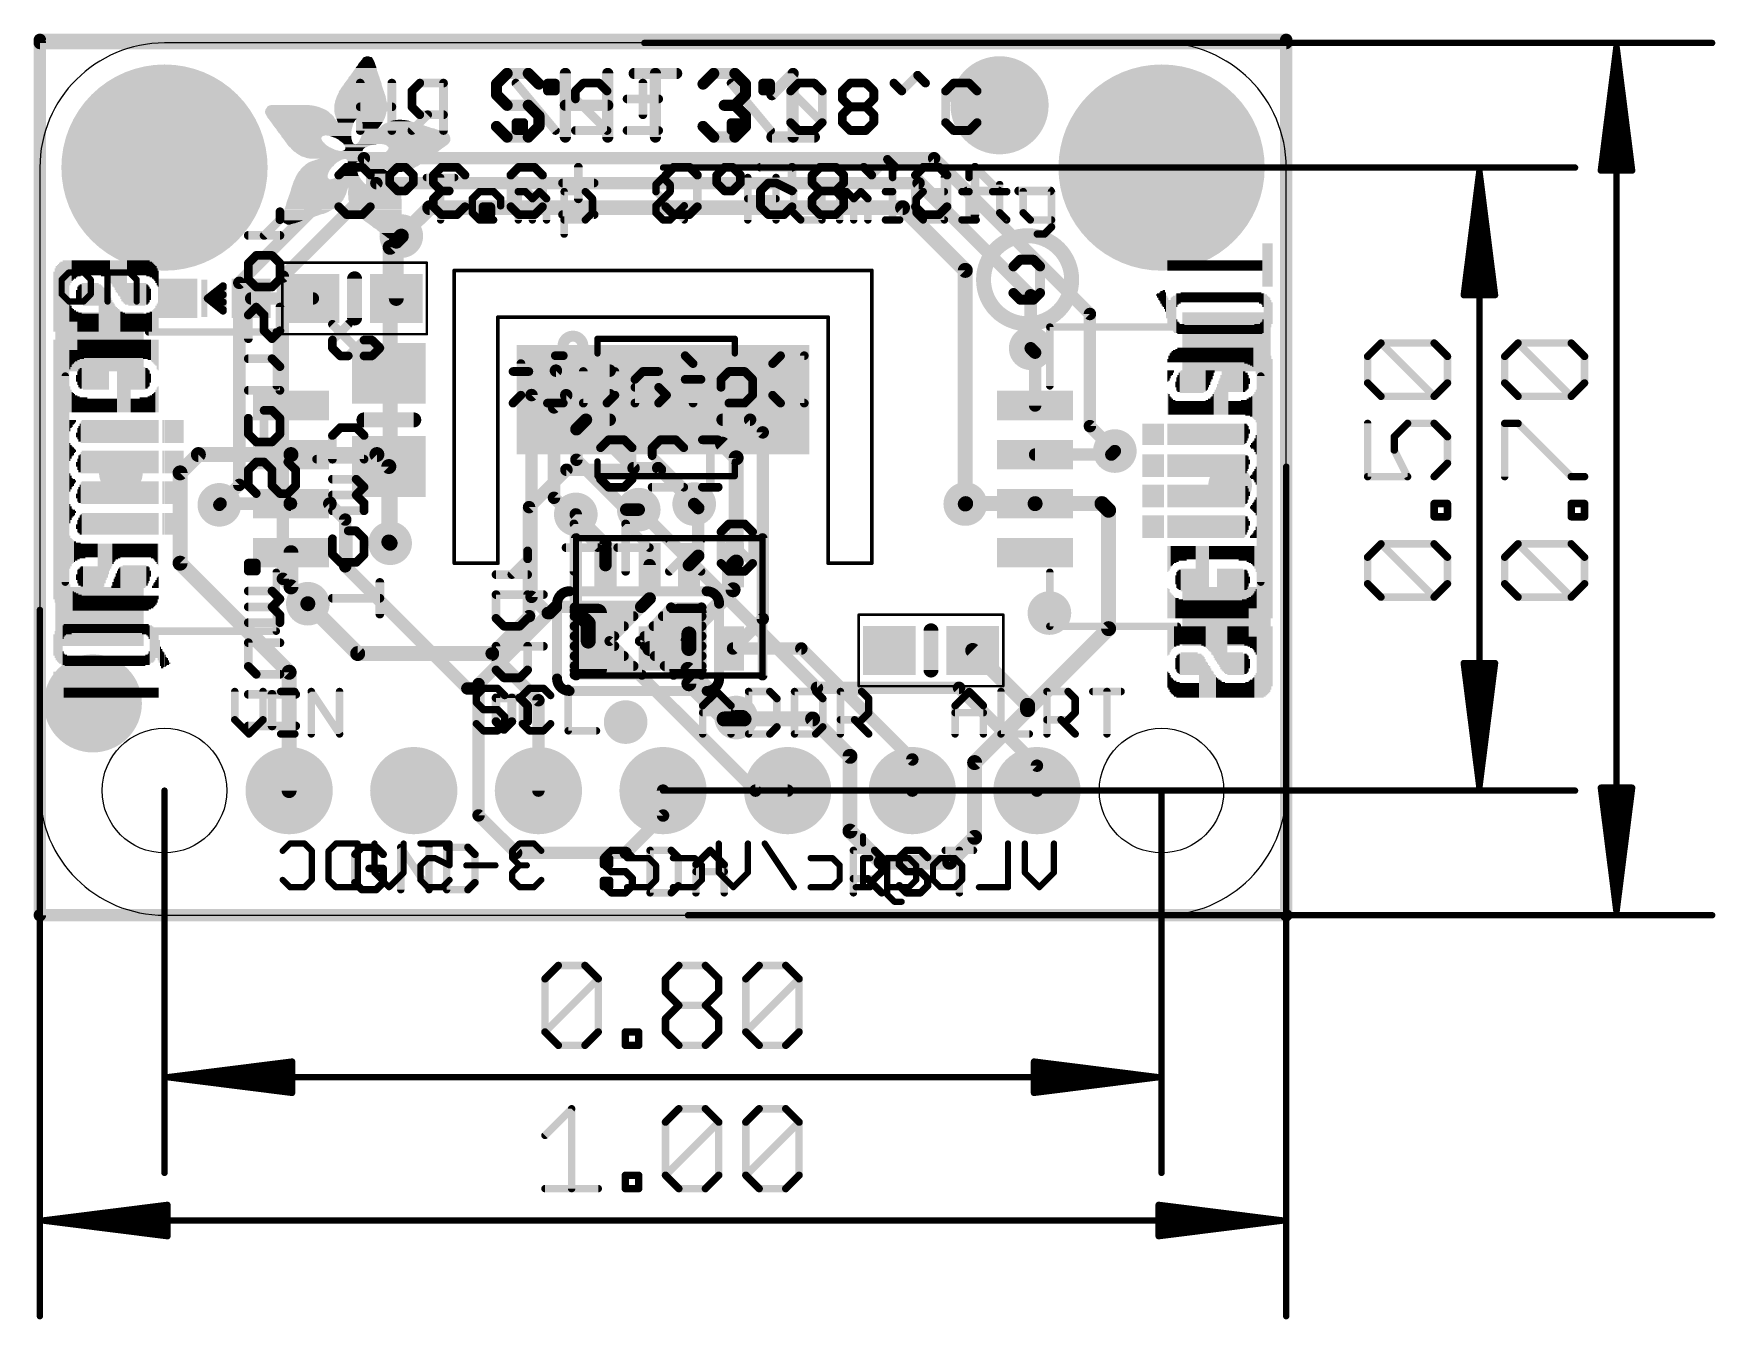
# Model space of a CAD drawing. Extents: x -0.1 to 34.1, y -8.2 to 18.
import ezdxf

# ---------------------------------------------------------------- set-up
doc = ezdxf.new("R2010")
doc.units = 0
for name, color, linetype in [('1', 12, 'CONTINUOUS'), ('16', 5, 'CONTINUOUS'), ('17', 110, 'CONTINUOUS'), ('18', 110, 'CONTINUOUS'), ('20', 53, 'CONTINUOUS'), ('21', 40, 'CONTINUOUS'), ('22', 6, 'CONTINUOUS'), ('39', 12, 'CONTINUOUS'), ('40', 132, 'CONTINUOUS'), ('41', 12, 'CONTINUOUS'), ('42', 132, 'CONTINUOUS'), ('47', 253, 'CONTINUOUS')]:
    doc.layers.add(name, color=color, linetype=linetype)

# ---------------------------------------------------------------- blocks, each defined once
blk = doc.blocks.new('RECT')
blk.add_solid([(-0.5, -0.5), (0.5, -0.5), (-0.5, 0.5), (0.5, 0.5)])
blk = doc.blocks.new('PIE')
at = {"const_width": 0.5}
blk.add_lwpolyline([(0, -0.25, 1), (0, 0.25, 1), (0, -0.25)], format="xyb", dxfattribs=at)
blk = doc.blocks.new('ROUNDP')
at = {"const_width": 0.5}
blk.add_lwpolyline([(0, -0.25, 1), (0, 0.25, 1), (0, -0.25)], format="xyb", dxfattribs=at)
blk = doc.blocks.new('RECT121920X243840R50')
at = {"const_width": 0.1905}
blk.add_lwpolyline([(0.2858, -0.5715), (0.2858, 0.5715, 0.4142), (0.1905, 0.6668), (-0.1905, 0.6668, 0.4142), (-0.2858, 0.5715), (-0.2858, -0.5715, 0.4142), (-0.1905, -0.6668), (0.1905, -0.6668, 0.4142)], format="xyb", close=True, dxfattribs=at)
blk.add_solid([(-0.2159, -0.5969), (0.2159, -0.5969), (-0.2159, 0.5969), (0.2159, 0.5969)])
blk = doc.blocks.new('ROUNDV')
at = {"const_width": 0.5}
blk.add_lwpolyline([(0, -0.25, 1), (0, 0.25, 1), (0, -0.25)], format="xyb", dxfattribs=at)

msp = doc.modelspace()

# ---------------------------------------------------------------- linework, layer by layer
at = {"layer": '1'}
for points, const_width in [([(0, 17.78), (25.4, 17.78)], 0.254), ([(0, 0), (0, 17.78)], 0.254), ([(25.4, 17.78), (25.4, 0)], 0.254), ([(7.2635, 13.7405), (7.366, 13.843)], 0.3048), ([(7.2635, 12.573), (7.2635, 13.7405)], 0.3048), ([(4.306, 12.573), (5.5635, 12.573)], 0.254), ([(20.2825, 11.4675), (20.193, 11.557)], 0.254), ([(20.2825, 10.39), (20.2825, 11.4675)], 0.254), ([(10.5174, 11.1005), (10.0203, 10.6034)], 0.254), ([(11.6135, 11.1005), (10.5174, 11.1005)], 0.254), ([(10.0203, 10.6034), (10.0203, 6.4897)], 0.254), ([(10.7275, 10.6005), (10.4775, 10.3505)], 0.254), ([(11.6135, 10.6005), (10.7275, 10.6005)], 0.254), ([(10.4775, 10.3505), (10.4775, 8.509)], 0.254), ([(11.1292, 10.1005), (10.9347, 9.906)], 0.254), ([(10.9347, 9.906), (10.9347, 9.2837)], 0.254), ([(11.6135, 10.1005), (11.1292, 10.1005)], 0.254), ([(13.9135, 10.1005), (14.474, 10.1005)], 0.254), ([(14.474, 10.1005), (14.732, 9.8425)], 0.254), ([(14.732, 9.8425), (14.732, 6.0415)], 0.254), ([(11.6135, 9.6005), (12.0993, 9.1148)], 0.254), ([(13.9135, 9.6005), (14.1905, 9.3235)], 0.3048), ([(3.2305, 9.39), (2.8575, 9.017)], 0.3048), ([(5.1175, 9.39), (3.2305, 9.39)], 0.3048), ([(6.8685, 9.39), (5.1175, 9.39)], 0.3048), ([(6.8685, 9.39), (7.112, 9.1465)], 0.3048), ([(7.112, 9.1465), (7.112, 7.6085)], 0.3048), ([(11.9507, 8.2677), (10.9347, 9.2837)], 0.254), ([(14.1905, 9.3235), (14.1905, 7.2)], 0.3048), ([(21.836, 9.39), (20.2825, 9.39)], 0.254), ([(21.9075, 9.4615), (21.836, 9.39)], 0.254), ([(2.8575, 9.017), (2.8575, 7.1755)], 0.3048), ([(12.6022, 9.1148), (12.0993, 9.1148)], 0.254), ([(13.335, 8.382), (12.6022, 9.1148)], 0.254), ([(10.4775, 8.509), (11.527, 7.4595)], 0.254), ([(3.682, 8.39), (3.6576, 8.3656)], 0.254), ([(5.1175, 8.39), (3.682, 8.39)], 0.254), ([(5.8975, 8.39), (5.1175, 8.39)], 0.3048), ([(6.223, 8.0645), (5.8975, 8.39)], 0.254), ([(11.527, 7.5657), (10.922, 8.1707)], 0.254), ([(11.9507, 8.2677), (12.2047, 8.2677)], 0.254), ([(13.335, 8.382), (13.4175, 8.2995)], 0.254), ([(13.4175, 8.2995), (13.4175, 7.327)], 0.254), ([(18.8675, 8.39), (18.8595, 8.382)], 0.3048), ([(20.2825, 8.39), (18.8675, 8.39)], 0.3048), ([(21.6455, 8.39), (20.2825, 8.39)], 0.3048), ([(21.7805, 8.255), (21.6455, 8.39)], 0.3048), ([(21.7805, 5.842), (21.7805, 8.255)], 0.3048), ([(6.223, 7.112), (6.223, 8.0645)], 0.254), ([(5.1175, 7.39), (5.1175, 6.6935)], 0.3048), ([(7.112, 7.6085), (7.138, 7.5825)], 0.3048), ([(11.527, 7.1365), (11.527, 7.5657)], 0.254), ([(11.527, 7.4595), (11.527, 7.1365)], 0.254), ([(2.8575, 7.1755), (5.08, 4.953)], 0.3048), ([(8.7122, 4.6228), (6.223, 7.112)], 0.254), ([(12.427, 6.458), (12.427, 7.1365)], 0.254), ([(13.4175, 7.327), (13.227, 7.1365)], 0.254), ([(14.1905, 7.2), (14.127, 7.1365)], 0.3048), ([(14.127, 6.634), (14.127, 7.1365)], 0.3048), ([(5.461, 6.35), (5.1175, 6.6935)], 0.3048), ([(10.0203, 6.4897), (10.3505, 6.1595)], 0.254), ([(12.2555, 6.2865), (12.427, 6.458)], 0.254), ([(13.227, 5.734), (14.127, 6.634)], 0.3048), ([(8.9408, 4.7117), (10.3886, 6.1595)], 0.254), ([(10.3505, 6.1595), (10.3886, 6.1595)], 0.254), ([(10.3886, 6.1595), (10.5156, 6.2865)], 0.254), ([(10.5156, 6.2865), (12.2555, 6.2865)], 0.254), ([(13.227, 5.4365), (13.227, 5.734)], 0.3048), ([(14.732, 6.0415), (14.127, 5.4365)], 0.254), ([(20.1295, 4.191), (21.7805, 5.842)], 0.3048), ([(13.227, 5.4365), (12.427, 5.4365)], 0.3048), ([(13.227, 4.718), (13.227, 5.4365)], 0.3048), ([(14.127, 5.4365), (15.5185, 5.4365)], 0.254), ([(17.78, 3.175), (15.5185, 5.4365)], 0.254), ([(19.011, 5.3975), (20.1295, 4.279)], 0.3048), ([(5.08, 4.953), (5.08, 2.54)], 0.3048), ([(8.9408, 4.6228), (8.9408, 4.7117)], 0.254), ([(13.227, 4.718), (13.9445, 4.0005)], 0.3048), ([(8.9408, 4.6228), (8.7122, 4.6228)], 0.254), ([(8.9408, 4.6228), (8.9408, 2.035)], 0.254), ([(13.9445, 4.0005), (14.351, 4.0005)], 0.3048), ([(14.1899, 4.0299), (14.3216, 4.0299)], 0.3048), ([(14.3216, 4.0299), (14.351, 4.0005)], 0.3048), ([(14.351, 4.0005), (15.748, 4.0005)], 0.3048), ([(15.748, 4.0005), (16.51, 3.2385)], 0.3048), ([(19.05, 3.1115), (20.1295, 4.191)], 0.3048), ([(20.1295, 4.279), (20.1295, 4.191)], 0.3048), ([(16.51, 3.2385), (16.51, 1.7145)], 0.3048), ([(17.78, 3.175), (17.78, 2.54)], 0.254), ([(19.05, 1.5875), (19.05, 3.1115)], 0.3048), ([(12.7, 2.032), (12.7, 2.54)], 0.254), ([(8.9408, 2.035), (9.7058, 1.27)], 0.254), ([(11.938, 1.27), (12.7, 2.032)], 0.254), ([(16.51, 1.7145), (17.145, 1.0795)], 0.3048), ([(18.542, 1.0795), (19.05, 1.5875)], 0.3048), ([(9.7058, 1.27), (11.938, 1.27)], 0.254), ([(17.145, 1.0795), (18.542, 1.0795)], 0.3048), ([(25.4, 0), (0, 0)], 0.254)]:
    msp.add_lwpolyline(points, dxfattribs=dict(at, const_width=const_width))
for points, const_width in [([(0, 17.8435, 1), (0, 17.7165)], 0.127), ([(0.0635, 17.78, 1), (-0.0635, 17.78)], 0.127), ([(25.4635, 17.78, 1), (25.3365, 17.78)], 0.127), ([(25.4, 17.7165, 1), (25.4, 17.8435)], 0.127), ([(7.3397, 13.7405, 1), (7.1873, 13.7405)], 0.1524), ([(7.2096, 13.7944, 1), (7.3174, 13.6866)], 0.1524), ([(7.4199, 13.7891, 1), (7.3121, 13.8969)], 0.1524), ([(4.306, 12.6365, 1), (4.306, 12.5095)], 0.127), ([(5.5635, 12.5095, 1), (5.5635, 12.6365)], 0.127), ([(7.1873, 12.573, 1), (7.3397, 12.573)], 0.1524), ([(20.2379, 11.6019, 1), (20.1481, 11.5121)], 0.127), ([(20.346, 11.4675, 1), (20.219, 11.4675)], 0.127), ([(20.2376, 11.4226, 1), (20.3274, 11.5124)], 0.127), ([(10.5174, 11.164, 1), (10.5174, 11.037)], 0.127), ([(10.5623, 11.0556, 1), (10.4725, 11.1454)], 0.127), ([(11.6135, 11.037, 1), (11.6135, 11.164)], 0.127), ([(10.0838, 10.6034, 1), (9.9568, 10.6034)], 0.127), ([(9.9754, 10.6483, 1), (10.0652, 10.5585)], 0.127), ([(10.7275, 10.664, 1), (10.7275, 10.537)], 0.127), ([(10.7724, 10.5556, 1), (10.6826, 10.6454)], 0.127), ([(11.6135, 10.537, 1), (11.6135, 10.664)], 0.127), ([(10.541, 10.3505, 1), (10.414, 10.3505)], 0.127), ([(10.4326, 10.3954, 1), (10.5224, 10.3056)], 0.127), ([(20.219, 10.39, 1), (20.346, 10.39)], 0.127), ([(10.9982, 9.906, 1), (10.8712, 9.906)], 0.127), ([(10.8898, 9.9509, 1), (10.9796, 9.8611)], 0.127), ([(11.1292, 10.164, 1), (11.1292, 10.037)], 0.127), ([(11.1741, 10.0556, 1), (11.0843, 10.1454)], 0.127), ([(11.6135, 10.037, 1), (11.6135, 10.164)], 0.127), ([(13.9135, 10.164, 1), (13.9135, 10.037)], 0.127), ([(14.5189, 10.1454, 1), (14.4291, 10.0556)], 0.127), ([(14.474, 10.037, 1), (14.474, 10.164)], 0.127), ([(14.7955, 9.8425, 1), (14.6685, 9.8425)], 0.127), ([(14.6871, 9.7976, 1), (14.7769, 9.8874)], 0.127), ([(11.6584, 9.6454, 1), (11.5686, 9.5556)], 0.127), ([(13.9674, 9.6544, 1), (13.8596, 9.5466)], 0.1524), ([(3.2305, 9.4662, 1), (3.2305, 9.3138)], 0.1524), ([(3.2844, 9.3361, 1), (3.1766, 9.4439)], 0.1524), ([(5.1175, 9.4662, 1), (5.1175, 9.3138)], 0.1524), ([(5.1175, 9.3138, 1), (5.1175, 9.4662)], 0.1524), ([(6.9224, 9.4439, 1), (6.8146, 9.3361)], 0.1524), ([(6.8685, 9.3138, 1), (6.8685, 9.4662)], 0.1524), ([(7.1882, 9.1465, 1), (7.0358, 9.1465)], 0.1524), ([(7.0581, 9.0926, 1), (7.1659, 9.2004)], 0.1524), ([(10.9796, 9.3286, 1), (10.8898, 9.2388)], 0.127), ([(10.8712, 9.2837, 1), (10.9982, 9.2837)], 0.127), ([(14.2667, 9.3235, 1), (14.1143, 9.3235)], 0.1524), ([(14.1366, 9.2696, 1), (14.2444, 9.3774)], 0.1524), ([(20.2825, 9.4535, 1), (20.2825, 9.3265)], 0.127), ([(21.7911, 9.4349, 1), (21.8809, 9.3451)], 0.127), ([(21.836, 9.3265, 1), (21.836, 9.4535)], 0.127), ([(21.9524, 9.4166, 1), (21.8626, 9.5064)], 0.127), ([(2.9337, 9.017, 1), (2.7813, 9.017)], 0.1524), ([(2.8036, 9.0709, 1), (2.9114, 8.9631)], 0.1524), ([(12.0993, 9.1783, 1), (12.0993, 9.0513)], 0.127), ([(12.0543, 9.0698, 1), (12.1442, 9.1597)], 0.127), ([(12.6472, 9.1597, 1), (12.5573, 9.0698)], 0.127), ([(12.6022, 9.0513, 1), (12.6022, 9.1783)], 0.127), ([(10.5224, 8.5539, 1), (10.4326, 8.4641)], 0.127), ([(10.414, 8.509, 1), (10.541, 8.509)], 0.127), ([(3.6127, 8.4105, 1), (3.7025, 8.3207)], 0.127), ([(3.682, 8.4535, 1), (3.682, 8.3265)], 0.127), ([(3.7269, 8.3451, 1), (3.6371, 8.4349)], 0.127), ([(5.1175, 8.4662, 1), (5.1175, 8.3138)], 0.1524), ([(5.1175, 8.3265, 1), (5.1175, 8.4535)], 0.127), ([(5.9424, 8.4349, 1), (5.8526, 8.3451)], 0.127), ([(5.8975, 8.3138, 1), (5.8975, 8.4662)], 0.1524), ([(10.9669, 8.2156, 1), (10.8771, 8.1258)], 0.127), ([(11.9507, 8.3312, 1), (11.9507, 8.2042)], 0.127), ([(11.9058, 8.2228, 1), (11.9956, 8.3126)], 0.127), ([(12.2047, 8.2042, 1), (12.2047, 8.3312)], 0.127), ([(13.3799, 8.4269, 1), (13.2901, 8.3371)], 0.127), ([(13.2901, 8.3371, 1), (13.3799, 8.4269)], 0.127), ([(13.481, 8.2995, 1), (13.354, 8.2995)], 0.127), ([(13.3726, 8.2546, 1), (13.4624, 8.3444)], 0.127), ([(18.8056, 8.4359, 1), (18.9134, 8.3281)], 0.1524), ([(18.8675, 8.4662, 1), (18.8675, 8.3138)], 0.1524), ([(18.9214, 8.3361, 1), (18.8136, 8.4439)], 0.1524), ([(20.2825, 8.4662, 1), (20.2825, 8.3138)], 0.1524), ([(20.2825, 8.3138, 1), (20.2825, 8.4662)], 0.1524), ([(21.6994, 8.4439, 1), (21.5916, 8.3361)], 0.1524), ([(21.6455, 8.3138, 1), (21.6455, 8.4662)], 0.1524), ([(21.8567, 8.255, 1), (21.7043, 8.255)], 0.1524), ([(21.7266, 8.2011, 1), (21.8344, 8.3089)], 0.1524), ([(6.2865, 8.0645, 1), (6.1595, 8.0645)], 0.127), ([(6.1781, 8.0196, 1), (6.2679, 8.1094)], 0.127), ([(5.1937, 7.39, 1), (5.0413, 7.39)], 0.1524), ([(7.1659, 7.6624, 1), (7.0581, 7.5546)], 0.1524), ([(7.0358, 7.6085, 1), (7.1882, 7.6085)], 0.1524), ([(7.0841, 7.5286, 1), (7.1919, 7.6364)], 0.1524), ([(11.5905, 7.5657, 1), (11.4635, 7.5657)], 0.127), ([(11.5905, 7.4595, 1), (11.4635, 7.4595)], 0.127), ([(11.4821, 7.5208, 1), (11.5719, 7.6106)], 0.127), ([(11.4821, 7.4146, 1), (11.5719, 7.5044)], 0.127), ([(2.9114, 7.2294, 1), (2.8036, 7.1216)], 0.1524), ([(2.7813, 7.1755, 1), (2.9337, 7.1755)], 0.1524), ([(6.2679, 7.1569, 1), (6.1781, 7.0671)], 0.127), ([(11.4635, 7.1365, 1), (11.5905, 7.1365)], 0.127), ([(11.4635, 7.1365, 1), (11.5905, 7.1365)], 0.127), ([(12.4905, 7.1365, 1), (12.3635, 7.1365)], 0.127), ([(13.1821, 7.1814, 1), (13.2719, 7.0916)], 0.127), ([(13.354, 7.327, 1), (13.481, 7.327)], 0.127), ([(13.4624, 7.2821, 1), (13.3726, 7.3719)], 0.127), ([(14.2032, 7.1365, 1), (14.0508, 7.1365)], 0.1524), ([(14.0731, 7.1904, 1), (14.1809, 7.0826)], 0.1524), ([(14.1143, 7.2, 1), (14.2667, 7.2)], 0.1524), ([(14.2444, 7.1461, 1), (14.1366, 7.2539)], 0.1524), ([(6.1595, 7.112, 1), (6.2865, 7.112)], 0.127), ([(5.1714, 6.7474, 1), (5.0636, 6.6396)], 0.1524), ([(5.0413, 6.6935, 1), (5.1937, 6.6935)], 0.1524), ([(10.0652, 6.5346, 1), (9.9754, 6.4448)], 0.127), ([(9.9568, 6.4897, 1), (10.0838, 6.4897)], 0.127), ([(12.3635, 6.458, 1), (12.4905, 6.458)], 0.127), ([(12.4719, 6.4131, 1), (12.3821, 6.5029)], 0.127), ([(14.0508, 6.634, 1), (14.2032, 6.634)], 0.1524), ([(14.1809, 6.5801, 1), (14.0731, 6.6879)], 0.1524), ([(5.4071, 6.2961, 1), (5.5149, 6.4039)], 0.1524), ([(10.3505, 6.223, 1), (10.3505, 6.096)], 0.127), ([(10.3056, 6.1146, 1), (10.3954, 6.2044)], 0.127), ([(10.3437, 6.2044, 1), (10.4335, 6.1146)], 0.127), ([(10.4335, 6.1146, 1), (10.3437, 6.2044)], 0.127), ([(10.3886, 6.096, 1), (10.3886, 6.223)], 0.127), ([(10.5156, 6.35, 1), (10.5156, 6.223)], 0.127), ([(10.5605, 6.2416, 1), (10.4707, 6.3314)], 0.127), ([(12.2106, 6.3314, 1), (12.3004, 6.2416)], 0.127), ([(12.2555, 6.223, 1), (12.2555, 6.35)], 0.127), ([(13.3032, 5.734, 1), (13.1508, 5.734)], 0.1524), ([(13.1731, 5.7879, 1), (13.2809, 5.6801)], 0.1524), ([(14.6685, 6.0415, 1), (14.7955, 6.0415)], 0.127), ([(14.7769, 5.9966, 1), (14.6871, 6.0864)], 0.127), ([(21.7043, 5.842, 1), (21.8567, 5.842)], 0.1524), ([(21.8344, 5.7881, 1), (21.7266, 5.8959)], 0.1524), ([(12.427, 5.5127, 1), (12.427, 5.3603)], 0.1524), ([(13.3032, 5.4365, 1), (13.1508, 5.4365)], 0.1524), ([(13.1508, 5.4365, 1), (13.3032, 5.4365)], 0.1524), ([(13.227, 5.3603, 1), (13.227, 5.5127)], 0.1524), ([(14.127, 5.5, 1), (14.127, 5.373)], 0.127), ([(14.0821, 5.4814, 1), (14.1719, 5.3916)], 0.127), ([(15.5634, 5.4814, 1), (15.4736, 5.3916)], 0.127), ([(15.5185, 5.373, 1), (15.5185, 5.5)], 0.127), ([(19.0649, 5.4514, 1), (18.9571, 5.3436)], 0.1524), ([(5.1562, 4.953, 1), (5.0038, 4.953)], 0.1524), ([(5.0261, 4.8991, 1), (5.1339, 5.0069)], 0.1524), ([(9.0043, 4.7117, 1), (8.8773, 4.7117)], 0.127), ([(8.8959, 4.7566, 1), (8.9857, 4.6668)], 0.127), ([(13.2809, 4.7719, 1), (13.1731, 4.6641)], 0.1524), ([(8.7122, 4.6863, 1), (8.7122, 4.5593)], 0.127), ([(8.6673, 4.5779, 1), (8.7571, 4.6677)], 0.127), ([(9.0043, 4.6228, 1), (8.8773, 4.6228)], 0.127), ([(8.8773, 4.6228, 1), (9.0043, 4.6228)], 0.127), ([(8.9408, 4.5593, 1), (8.9408, 4.6863)], 0.127), ([(13.1508, 4.718, 1), (13.3032, 4.718)], 0.1524), ([(13.9445, 4.0767, 1), (13.9445, 3.9243)], 0.1524), ([(13.8906, 3.9466, 1), (13.9984, 4.0544)], 0.1524), ([(14.1899, 4.1061, 1), (14.1899, 3.9537)], 0.1524), ([(14.3755, 4.0838, 1), (14.2677, 3.976)], 0.1524), ([(14.351, 4.0767, 1), (14.351, 3.9243)], 0.1524), ([(14.2971, 3.9466, 1), (14.4049, 4.0544)], 0.1524), ([(14.3216, 3.9537, 1), (14.3216, 4.1061)], 0.1524), ([(14.351, 3.9243, 1), (14.351, 4.0767)], 0.1524), ([(15.8019, 4.0544, 1), (15.6941, 3.9466)], 0.1524), ([(15.748, 3.9243, 1), (15.748, 4.0767)], 0.1524), ([(20.2057, 4.279, 1), (20.0533, 4.279)], 0.1524), ([(20.0756, 4.2449, 1), (20.1834, 4.1371)], 0.1524), ([(20.0533, 4.191, 1), (20.2057, 4.191)], 0.1524), ([(20.0756, 4.2251, 1), (20.1834, 4.3329)], 0.1524), ([(20.1834, 4.1371, 1), (20.0756, 4.2449)], 0.1524), ([(16.5862, 3.2385, 1), (16.4338, 3.2385)], 0.1524), ([(16.4561, 3.1846, 1), (16.5639, 3.2924)], 0.1524), ([(17.8435, 3.175, 1), (17.7165, 3.175)], 0.127), ([(17.7351, 3.1301, 1), (17.8249, 3.2199)], 0.127), ([(19.1262, 3.1115, 1), (18.9738, 3.1115)], 0.1524), ([(18.9961, 3.1654, 1), (19.1039, 3.0576)], 0.1524), ([(5.0038, 2.54, 1), (5.1562, 2.54)], 0.1524), ([(12.7635, 2.54, 1), (12.6365, 2.54)], 0.127), ([(17.7165, 2.54, 1), (17.8435, 2.54)], 0.127), ([(8.9857, 2.0799, 1), (8.8959, 1.9901)], 0.127), ([(8.8773, 2.035, 1), (9.0043, 2.035)], 0.127), ([(12.6365, 2.032, 1), (12.7635, 2.032)], 0.127), ([(12.7449, 1.9871, 1), (12.6551, 2.0769)], 0.127), ([(16.5639, 1.7684, 1), (16.4561, 1.6606)], 0.1524), ([(16.4338, 1.7145, 1), (16.5862, 1.7145)], 0.1524), ([(19.1039, 1.5336, 1), (18.9961, 1.6414)], 0.1524), ([(9.7058, 1.3335, 1), (9.7058, 1.2065)], 0.127), ([(9.6609, 1.2251, 1), (9.7507, 1.3149)], 0.127), ([(11.8931, 1.3149, 1), (11.9829, 1.2251)], 0.127), ([(11.938, 1.2065, 1), (11.938, 1.3335)], 0.127), ([(18.9738, 1.5875, 1), (19.1262, 1.5875)], 0.1524), ([(17.145, 1.1557, 1), (17.145, 1.0033)], 0.1524), ([(17.0911, 1.0256, 1), (17.1989, 1.1334)], 0.1524), ([(18.4881, 1.1334, 1), (18.5959, 1.0256)], 0.1524), ([(18.542, 1.0033, 1), (18.542, 1.1557)], 0.1524), ([(0, 0.0635, 1), (0, -0.0635)], 0.127), ([(-0.0635, 0, 1), (0.0635, 0)], 0.127), ([(25.3365, 0, 1), (25.4635, 0)], 0.127), ([(25.4, -0.0635, 1), (25.4, 0.0635)], 0.127)]:
    msp.add_lwpolyline(points, format="xyb", dxfattribs=dict(at, const_width=const_width))
at = {"layer": '16'}
for points, const_width in [([(0, 17.8435), (25.4, 17.8435)], 0.254), ([(0, 0), (0, 17.8435)], 0.254), ([(25.4, 17.8435), (25.4, 0)], 0.254), ([(4.064, 12.8905), (6.604, 15.4305)], 0.254), ([(6.604, 15.4305), (18.2245, 15.4305)], 0.254), ([(18.2245, 15.4305), (21.3995, 12.2555)], 0.254), ([(6.858, 14.9225), (4.953, 13.0175)], 0.254), ([(17.907, 14.9225), (6.858, 14.9225)], 0.254), ([(20.193, 12.6365), (17.907, 14.9225)], 0.254), ([(7.366, 13.843), (7.9455, 14.4225)], 0.3048), ([(7.9455, 14.4225), (17.5815, 14.4225)], 0.3048), ([(18.8595, 13.1445), (17.5815, 14.4225)], 0.3048), ([(7.138, 13.615), (7.366, 13.843)], 0.3048), ([(7.138, 7.5825), (7.138, 13.615)], 0.3048), ([(4.953, 13.0175), (4.953, 6.858)], 0.254), ([(18.8595, 8.382), (18.8595, 13.1445)], 0.3048), ([(4.064, 8.772), (4.064, 12.8905)], 0.254), ([(20.193, 11.557), (20.193, 12.6365)], 0.254), ([(21.3995, 12.2555), (21.3995, 9.9695)], 0.254), ([(21.3995, 9.9695), (21.9075, 9.4615)], 0.254), ([(10.7315, 9.0805), (9.9695, 8.3185)], 0.254), ([(12.6365, 9.0805), (10.7315, 9.0805)], 0.254), ([(13.335, 8.382), (12.6365, 9.0805)], 0.254), ([(3.6576, 8.3656), (4.064, 8.772)], 0.254), ([(9.9695, 8.3185), (9.9695, 6.096)], 0.254), ([(10.922, 8.1707), (10.922, 6.2022)], 0.254), ([(12.2047, 8.2677), (15.8369, 4.6355)], 0.254), ([(4.953, 6.858), (5.461, 6.35)], 0.254), ([(5.461, 6.35), (6.477, 5.334)], 0.3048), ([(9.9695, 6.096), (9.2075, 5.334)], 0.254), ([(11.1021, 6.0221), (10.922, 6.2022)], 0.254), ([(10.899, 4.9014), (10.899, 6.2746)], 0.2032), ([(10.899, 6.2746), (12.269, 6.2746)], 0.2032), ([(10.899, 6.096), (12.097, 6.096)], 0.2032), ([(11.176, 5.9482), (11.1021, 6.0221)], 0.3048), ([(12.269, 6.2746), (11.6078, 5.588)], 0.2032), ([(12.8635, 6.2746), (12.2269, 5.588)], 0.2032), ([(12.6979, 6.096), (13.485, 6.096)], 0.2032), ([(13.485, 6.2746), (12.8635, 6.2746)], 0.2032), ([(13.485, 4.9014), (13.485, 6.2746)], 0.2032), ([(10.899, 5.8928), (11.9013, 5.8928)], 0.2032), ([(14.5842, 2.54), (11.1021, 6.0221)], 0.254), ([(11.176, 5.588), (11.176, 5.9482)], 0.3048), ([(12.5095, 5.8928), (13.485, 5.8928)], 0.2032), ([(6.477, 5.334), (9.2075, 5.334)], 0.3048), ([(10.899, 5.6896), (11.7056, 5.6896)], 0.2032), ([(10.899, 5.4864), (11.7056, 5.4864)], 0.2032), ([(11.6078, 5.588), (12.269, 4.9014)], 0.2032), ([(12.2269, 5.588), (12.9135, 4.9014)], 0.2032), ([(12.3211, 5.6896), (13.485, 5.6896)], 0.2032), ([(12.3285, 5.4864), (13.485, 5.4864)], 0.2032), ([(13.208, 5.588), (13.208, 5.0118)], 0.3048), ([(10.16, 4.3815), (9.2075, 5.334)], 0.254), ([(10.899, 5.2832), (11.9013, 5.2832)], 0.2032), ([(10.899, 5.08), (12.097, 5.08)], 0.2032), ([(12.5317, 5.2832), (13.485, 5.2832)], 0.2032), ([(12.7349, 5.08), (13.485, 5.08)], 0.2032), ([(13.208, 5.0118), (14.1899, 4.0299)], 0.3048), ([(12.269, 4.9014), (10.899, 4.9014)], 0.2032), ([(12.9135, 4.9014), (13.485, 4.9014)], 0.2032), ([(10.16, 2.54), (10.16, 4.3815)], 0.254), ([(15.8369, 4.6355), (18.7325, 4.6355)], 0.254), ([(18.7325, 4.6355), (20.32, 3.048)], 0.254), ([(20.32, 3.048), (20.32, 2.54)], 0.254), ([(15.24, 2.54), (14.5842, 2.54)], 0.254), ([(25.4, 0), (0, 0)], 0.254)]:
    msp.add_lwpolyline(points, dxfattribs=dict(at, const_width=const_width))
for points, const_width in [([(0, 17.907, 1), (0, 17.78)], 0.127), ([(0.0635, 17.8435, 1), (-0.0635, 17.8435)], 0.127), ([(25.4635, 17.8435, 1), (25.3365, 17.8435)], 0.127), ([(25.4, 17.78, 1), (25.4, 17.907)], 0.127), ([(6.604, 15.494, 1), (6.604, 15.367)], 0.127), ([(6.6489, 15.3856, 1), (6.5591, 15.4754)], 0.127), ([(18.2694, 15.4754, 1), (18.1796, 15.3856)], 0.127), ([(18.2245, 15.367, 1), (18.2245, 15.494)], 0.127), ([(6.858, 14.986, 1), (6.858, 14.859)], 0.127), ([(6.9029, 14.8776, 1), (6.8131, 14.9674)], 0.127), ([(17.9519, 14.9674, 1), (17.8621, 14.8776)], 0.127), ([(17.907, 14.859, 1), (17.907, 14.986)], 0.127), ([(7.9455, 14.4987, 1), (7.9455, 14.3463)], 0.1524), ([(7.9994, 14.3686, 1), (7.8916, 14.4764)], 0.1524), ([(17.6354, 14.4764, 1), (17.5276, 14.3686)], 0.1524), ([(17.5815, 14.3463, 1), (17.5815, 14.4987)], 0.1524), ([(7.2142, 13.615, 1), (7.0618, 13.615)], 0.1524), ([(7.0841, 13.6689, 1), (7.1919, 13.5611)], 0.1524), ([(7.3121, 13.8969, 1), (7.4199, 13.7891)], 0.1524), ([(7.4199, 13.7891, 1), (7.3121, 13.8969)], 0.1524), ([(5.0165, 13.0175, 1), (4.8895, 13.0175)], 0.127), ([(4.9081, 13.0624, 1), (4.9979, 12.9726)], 0.127), ([(18.9357, 13.1445, 1), (18.7833, 13.1445)], 0.1524), ([(18.8056, 13.0906, 1), (18.9134, 13.1984)], 0.1524), ([(4.1275, 12.8905, 1), (4.0005, 12.8905)], 0.127), ([(4.0191, 12.9354, 1), (4.1089, 12.8456)], 0.127), ([(20.2565, 12.6365, 1), (20.1295, 12.6365)], 0.127), ([(20.1481, 12.5916, 1), (20.2379, 12.6814)], 0.127), ([(21.463, 12.2555, 1), (21.336, 12.2555)], 0.127), ([(21.3546, 12.2106, 1), (21.4444, 12.3004)], 0.127), ([(20.1295, 11.557, 1), (20.2565, 11.557)], 0.127), ([(21.4444, 10.0144, 1), (21.3546, 9.9246)], 0.127), ([(21.336, 9.9695, 1), (21.463, 9.9695)], 0.127), ([(21.8626, 9.4166, 1), (21.9524, 9.5064)], 0.127), ([(10.7315, 9.144, 1), (10.7315, 9.017)], 0.127), ([(10.7764, 9.0356, 1), (10.6866, 9.1254)], 0.127), ([(12.6814, 9.1254, 1), (12.5916, 9.0356)], 0.127), ([(12.6365, 9.017, 1), (12.6365, 9.144)], 0.127), ([(4.0005, 8.772, 1), (4.1275, 8.772)], 0.127), ([(4.1089, 8.7271, 1), (4.0191, 8.8169)], 0.127), ([(3.6127, 8.4105, 1), (3.7025, 8.3207)], 0.127), ([(10.033, 8.3185, 1), (9.906, 8.3185)], 0.127), ([(9.9246, 8.3634, 1), (10.0144, 8.2736)], 0.127), ([(10.9855, 8.1707, 1), (10.8585, 8.1707)], 0.127), ([(12.2496, 8.3126, 1), (12.1598, 8.2228)], 0.127), ([(13.2901, 8.3371, 1), (13.3799, 8.4269)], 0.127), ([(18.7833, 8.382, 1), (18.9357, 8.382)], 0.1524), ([(7.0618, 7.5825, 1), (7.2142, 7.5825)], 0.1524), ([(4.9979, 6.9029, 1), (4.9081, 6.8131)], 0.127), ([(4.8895, 6.858, 1), (5.0165, 6.858)], 0.127), ([(5.5149, 6.4039, 1), (5.4071, 6.2961)], 0.1524), ([(5.4161, 6.3051, 1), (5.5059, 6.3949)], 0.127), ([(10.0144, 6.0511, 1), (9.9246, 6.1409)], 0.127), ([(10.9669, 6.2471, 1), (10.8771, 6.1573)], 0.127), ([(10.8585, 6.2022, 1), (10.9855, 6.2022)], 0.127), ([(10.9498, 6.2746, 1), (10.8482, 6.2746)], 0.1016), ([(10.899, 6.3254, 1), (10.899, 6.2238)], 0.1016), ([(10.899, 6.1468, 1), (10.899, 6.0452)], 0.1016), ([(11.156, 6.076, 1), (11.0482, 5.9682)], 0.1524), ([(12.097, 6.0452, 1), (12.097, 6.1468)], 0.1016), ([(12.3056, 6.2394, 1), (12.2324, 6.3098)], 0.1016), ([(12.269, 6.2238, 1), (12.269, 6.3254)], 0.1016), ([(12.6979, 6.1468, 1), (12.6979, 6.0452)], 0.1016), ([(12.8635, 6.3254, 1), (12.8635, 6.2238)], 0.1016), ([(12.9008, 6.2401, 1), (12.8262, 6.3091)], 0.1016), ([(13.5358, 6.2746, 1), (13.4342, 6.2746)], 0.1016), ([(13.485, 6.2238, 1), (13.485, 6.3254)], 0.1016), ([(13.485, 6.0452, 1), (13.485, 6.1468)], 0.1016), ([(9.906, 6.096, 1), (10.033, 6.096)], 0.127), ([(10.899, 5.9436, 1), (10.899, 5.842)], 0.1016), ([(11.147, 6.067, 1), (11.0572, 5.9772)], 0.127), ([(11.0572, 5.9772, 1), (11.147, 6.067)], 0.127), ([(11.2522, 5.9482, 1), (11.0998, 5.9482)], 0.1524), ([(11.1221, 5.8943, 1), (11.2299, 6.0021)], 0.1524), ([(11.9013, 5.842, 1), (11.9013, 5.9436)], 0.1016), ([(12.5095, 5.9436, 1), (12.5095, 5.842)], 0.1016), ([(13.485, 5.842, 1), (13.485, 5.9436)], 0.1016), ([(6.477, 5.4102, 1), (6.477, 5.2578)], 0.1524), ([(9.2075, 5.2578, 1), (9.2075, 5.4102)], 0.1524), ([(10.899, 5.7404, 1), (10.899, 5.6388)], 0.1016), ([(10.899, 5.5372, 1), (10.899, 5.4356)], 0.1016), ([(11.0998, 5.588, 1), (11.2522, 5.588)], 0.1524), ([(11.6444, 5.6232, 1), (11.5712, 5.5528)], 0.1016), ([(11.5712, 5.6232, 1), (11.6444, 5.5528)], 0.1016), ([(11.7056, 5.6388, 1), (11.7056, 5.7404)], 0.1016), ([(11.7056, 5.4356, 1), (11.7056, 5.5372)], 0.1016), ([(12.2628, 5.6239, 1), (12.191, 5.5521)], 0.1016), ([(12.1896, 5.6225, 1), (12.2642, 5.5535)], 0.1016), ([(12.3211, 5.7404, 1), (12.3211, 5.6388)], 0.1016), ([(12.3285, 5.5372, 1), (12.3285, 5.4356)], 0.1016), ([(13.2842, 5.588, 1), (13.1318, 5.588)], 0.1524), ([(13.485, 5.6388, 1), (13.485, 5.7404)], 0.1016), ([(13.485, 5.4356, 1), (13.485, 5.5372)], 0.1016), ([(6.4231, 5.2801, 1), (6.5309, 5.3879)], 0.1524), ([(9.2524, 5.3789, 1), (9.1626, 5.2891)], 0.127), ([(9.1626, 5.3789, 1), (9.2524, 5.2891)], 0.127), ([(10.899, 5.334, 1), (10.899, 5.2324)], 0.1016), ([(10.899, 5.1308, 1), (10.899, 5.0292)], 0.1016), ([(11.9013, 5.2324, 1), (11.9013, 5.334)], 0.1016), ([(12.097, 5.0292, 1), (12.097, 5.1308)], 0.1016), ([(12.5317, 5.334, 1), (12.5317, 5.2324)], 0.1016), ([(12.7349, 5.1308, 1), (12.7349, 5.0292)], 0.1016), ([(13.2619, 5.0657, 1), (13.1541, 4.9579)], 0.1524), ([(13.485, 5.2324, 1), (13.485, 5.334)], 0.1016), ([(13.485, 5.0292, 1), (13.485, 5.1308)], 0.1016), ([(10.899, 4.9522, 1), (10.899, 4.8506)], 0.1016), ([(10.8482, 4.9014, 1), (10.9498, 4.9014)], 0.1016), ([(12.2324, 4.8662, 1), (12.3056, 4.9366)], 0.1016), ([(12.269, 4.8506, 1), (12.269, 4.9522)], 0.1016), ([(12.9135, 4.9522, 1), (12.9135, 4.8506)], 0.1016), ([(12.8776, 4.8655, 1), (12.9494, 4.9373)], 0.1016), ([(13.1318, 5.0118, 1), (13.2842, 5.0118)], 0.1524), ([(13.4342, 4.9014, 1), (13.5358, 4.9014)], 0.1016), ([(13.485, 4.8506, 1), (13.485, 4.9522)], 0.1016), ([(10.2235, 4.3815, 1), (10.0965, 4.3815)], 0.127), ([(10.1151, 4.3366, 1), (10.2049, 4.4264)], 0.127), ([(15.8369, 4.699, 1), (15.8369, 4.572)], 0.127), ([(15.792, 4.5906, 1), (15.8818, 4.6804)], 0.127), ([(18.7774, 4.6804, 1), (18.6876, 4.5906)], 0.127), ([(18.7325, 4.572, 1), (18.7325, 4.699)], 0.127), ([(14.136, 3.976, 1), (14.2438, 4.0838)], 0.1524), ([(20.3835, 3.048, 1), (20.2565, 3.048)], 0.127), ([(20.2751, 3.0031, 1), (20.3649, 3.0929)], 0.127), ([(10.0965, 2.54, 1), (10.2235, 2.54)], 0.127), ([(14.5842, 2.6035, 1), (14.5842, 2.4765)], 0.127), ([(14.5393, 2.4951, 1), (14.6291, 2.5849)], 0.127), ([(15.24, 2.4765, 1), (15.24, 2.6035)], 0.127), ([(20.2565, 2.54, 1), (20.3835, 2.54)], 0.127), ([(0, 0.0635, 1), (0, -0.0635)], 0.127), ([(-0.0635, 0, 1), (0.0635, 0)], 0.127), ([(25.3365, 0, 1), (25.4635, 0)], 0.127), ([(25.4, -0.0635, 1), (25.4, 0.0635)], 0.127)]:
    msp.add_lwpolyline(points, format="xyb", dxfattribs=dict(at, const_width=const_width))
at = {"layer": '20'}
for p, q in [((22.86, 17.78), (2.54, 17.78)), ((0, 15.24), (0, 2.54)), ((25.4, 2.54), (25.4, 15.24)), ((2.54, 0), (22.86, 0))]:
    msp.add_line(p, q, dxfattribs=at)
at = {"layer": '20', "const_width": 0.0381}
for points in [[(8.4455, 13.1636, 1), (8.4455, 13.1255)], [(8.4646, 13.1445, 1), (8.4265, 13.1445)], [(16.9735, 13.1445, 1), (16.9354, 13.1445)], [(16.9545, 13.1255, 1), (16.9545, 13.1636)], [(9.3345, 12.2111, 1), (9.3345, 12.173)], [(9.3536, 12.192, 1), (9.3155, 12.192)], [(16.0846, 12.192, 1), (16.0465, 12.192)], [(16.0655, 12.173, 1), (16.0655, 12.2111)], [(8.4455, 7.1946, 1), (8.4455, 7.1565)], [(9.3345, 7.1565, 1), (9.3345, 7.1946)], [(16.0655, 7.1946, 1), (16.0655, 7.1565)], [(16.9545, 7.1565, 1), (16.9545, 7.1946)], [(8.4265, 7.1755, 1), (8.4646, 7.1755)], [(9.3155, 7.1755, 1), (9.3536, 7.1755)], [(16.0465, 7.1755, 1), (16.0846, 7.1755)], [(16.9354, 7.1755, 1), (16.9735, 7.1755)]]:
    msp.add_lwpolyline(points, format="xyb", dxfattribs=at)
at = {"layer": '20', "const_width": 0.0762}
for points in [[(8.4455, 13.1445), (16.9545, 13.1445)], [(8.4455, 7.1755), (8.4455, 13.1445)], [(16.9545, 13.1445), (16.9545, 7.1755)], [(16.0655, 12.192), (9.3345, 12.192)], [(9.3345, 12.192), (9.3345, 7.1755)], [(16.0655, 7.1755), (16.0655, 12.192)], [(9.3345, 7.1755), (8.4455, 7.1755)], [(16.9545, 7.1755), (16.0655, 7.1755)]]:
    msp.add_lwpolyline(points, dxfattribs=at)
at = {"layer": '20'}
for centre in [(2.54, 2.54), (22.86, 2.54)]:
    msp.add_circle(centre, 1.27, dxfattribs=at)
for centre, start, end in [((2.54, 15.24), 90, 180), ((22.86, 15.24), 0, 90), ((2.54, 2.54), 180, 270), ((22.86, 2.54), 270, 0)]:
    msp.add_arc(centre, 2.54, start, end, dxfattribs=at)
at = {"layer": '21'}
for points, const_width in [([(2.54, 13.24, 1), (2.54, 17.24, 1), (2.54, 13.24)], 0.2032), ([(9.5222, 17.216, 1), (9.5222, 17.1017)], 0.1143), ([(9.5626, 17.1184, 1), (9.4818, 17.1992)], 0.1143), ([(9.9948, 17.1992, 1), (9.9139, 17.1184)], 0.1143), ([(9.9544, 17.1017, 1), (9.9544, 17.216)], 0.1143), ([(10.7665, 17.1588, 1), (10.6522, 17.1588)], 0.1143), ([(11.6309, 17.1588, 1), (11.5166, 17.1588)], 0.1143), ([(12.1127, 17.216, 1), (12.1127, 17.1017)], 0.1143), ([(12.602, 17.1588, 1), (12.4877, 17.1588)], 0.1143), ([(12.977, 17.1017, 1), (12.977, 17.216)], 0.1143), ([(13.732, 17.216, 1), (13.732, 17.1017)], 0.1143), ([(13.7724, 17.1184, 1), (13.6916, 17.1992)], 0.1143), ([(14.2046, 17.1992, 1), (14.1238, 17.1184)], 0.1143), ([(14.1642, 17.1017, 1), (14.1642, 17.216)], 0.1143), ([(15.4085, 17.1588, 1), (15.2942, 17.1588)], 0.1143), ([(15.3918, 17.1184, 1), (15.311, 17.1992)], 0.1143), ([(22.86, 13.24, 1), (22.86, 17.24, 1), (22.86, 13.24)], 0.2032), ([(9.2657, 16.9831, 1), (9.3465, 16.9023)], 0.1143), ([(9.3465, 16.767, 1), (9.2657, 16.6862)], 0.1143), ([(9.3633, 16.9427, 1), (9.249, 16.9427)], 0.1143), ([(10.13, 16.9023, 1), (10.2109, 16.9831)], 0.1143), ([(13.4755, 16.9831, 1), (13.5563, 16.9023)], 0.1143), ([(14.4374, 16.9427, 1), (14.3231, 16.9427)], 0.1143), ([(14.3399, 16.9023, 1), (14.4207, 16.9831)], 0.1143), ([(14.4207, 16.6862, 1), (14.3399, 16.767)], 0.1143), ([(14.8788, 16.767, 1), (14.9596, 16.6862)], 0.1143), ([(9.249, 16.7266, 1), (9.3633, 16.7266)], 0.1143), ([(9.5222, 16.5677, 1), (9.5222, 16.4534)], 0.1143), ([(9.4818, 16.4701, 1), (9.5626, 16.551)], 0.1143), ([(9.9948, 16.551, 1), (9.9139, 16.4701)], 0.1143), ([(9.9544, 16.4534, 1), (9.9544, 16.5677)], 0.1143), ([(10.7094, 16.5677, 1), (10.7094, 16.4534)], 0.1143), ([(11.5737, 16.4534, 1), (11.5737, 16.5677)], 0.1143), ([(13.9481, 16.5677, 1), (13.9481, 16.4534)], 0.1143), ([(14.2046, 16.551, 1), (14.1238, 16.4701)], 0.1143), ([(14.1238, 16.551, 1), (14.2046, 16.4701)], 0.1143), ([(14.1642, 16.4534, 1), (14.1642, 16.5677)], 0.1143), ([(14.3231, 16.7266, 1), (14.4374, 16.7266)], 0.1143), ([(9.3465, 16.1188, 1), (9.2657, 16.038)], 0.1143), ([(10.2276, 16.2945, 1), (10.1133, 16.2945)], 0.1143), ([(10.1133, 16.0784, 1), (10.2276, 16.0784)], 0.1143), ([(10.13, 16.2541, 1), (10.2109, 16.3349)], 0.1143), ([(10.2109, 16.038, 1), (10.13, 16.1188)], 0.1143), ([(13.5563, 16.1188, 1), (13.4755, 16.038)], 0.1143), ([(14.4374, 16.2945, 1), (14.3231, 16.2945)], 0.1143), ([(14.3231, 16.0784, 1), (14.4374, 16.0784)], 0.1143), ([(14.3399, 16.2541, 1), (14.4207, 16.3349)], 0.1143), ([(14.4207, 16.038, 1), (14.3399, 16.1188)], 0.1143), ([(9.5222, 15.9195, 1), (9.5222, 15.8052)], 0.1143), ([(9.4818, 15.8219, 1), (9.5626, 15.9027)], 0.1143), ([(9.9139, 15.9027, 1), (9.9948, 15.8219)], 0.1143), ([(9.9544, 15.8052, 1), (9.9544, 15.9195)], 0.1143), ([(10.6522, 15.8623, 1), (10.7665, 15.8623)], 0.1143), ([(11.5166, 15.8623, 1), (11.6309, 15.8623)], 0.1143), ([(12.4877, 15.8623, 1), (12.602, 15.8623)], 0.1143), ([(13.732, 15.9195, 1), (13.732, 15.8052)], 0.1143), ([(13.6916, 15.8219, 1), (13.7724, 15.9027)], 0.1143), ([(14.1238, 15.9027, 1), (14.2046, 15.8219)], 0.1143), ([(14.1642, 15.8052, 1), (14.1642, 15.9195)], 0.1143), ([(14.9192, 15.9195, 1), (14.9192, 15.8052)], 0.1143), ([(15.2942, 15.8623, 1), (15.4085, 15.8623)], 0.1143), ([(15.7836, 15.8052, 1), (15.7836, 15.9195)], 0.1143), ([(7.8786, 15.0756, 1), (7.8786, 14.9994)], 0.0762), ([(8.2048, 15.0375, 1), (8.1286, 15.0375)], 0.0762), ([(8.4548, 14.9994, 1), (8.4548, 15.0756)], 0.0762), ([(12.7272, 15.0645, 1), (12.6733, 15.0106)], 0.0762), ([(12.7272, 15.0106, 1), (12.6733, 15.0645)], 0.0762), ([(14.4653, 15.0375, 1), (14.3891, 15.0375)], 0.0762), ([(15.0415, 15.0375, 1), (14.9653, 15.0375)], 0.0762), ([(17.4159, 15.1816, 1), (17.3397, 15.1816)], 0.0762), ([(18.4718, 15.0375, 1), (18.3956, 15.0375)], 0.0762), ([(18.9751, 15.1816, 1), (18.8989, 15.1816)], 0.0762), ([(8.9581, 14.7875, 1), (8.9581, 14.7113)], 0.0762), ([(8.9851, 14.7225, 1), (8.9312, 14.7764)], 0.0762), ([(9.2732, 14.7764, 1), (9.2193, 14.7225)], 0.0762), ([(9.2463, 14.7113, 1), (9.2463, 14.7875)], 0.0762), ([(9.7877, 14.7494, 1), (9.7115, 14.7494)], 0.0762), ([(9.7496, 14.7875, 1), (9.7496, 14.7113)], 0.0762), ([(9.9206, 14.7764, 1), (9.8667, 14.7225)], 0.0762), ([(9.8937, 14.7113, 1), (9.8937, 14.7875)], 0.0762), ([(10.2087, 14.7764, 1), (10.1548, 14.7225)], 0.0762), ([(10.2087, 14.7225, 1), (10.1548, 14.7764)], 0.0762), ([(10.7232, 14.7494, 1), (10.647, 14.7494)], 0.0762), ([(10.6851, 14.7875, 1), (10.6851, 14.7113)], 0.0762), ([(11.1442, 14.7764, 1), (11.0903, 14.7225)], 0.0762), ([(11.1173, 14.7113, 1), (11.1173, 14.7875)], 0.0762), ([(12.5292, 14.9204, 1), (12.5831, 14.8665)], 0.0762), ([(12.5831, 14.7764, 1), (12.5292, 14.7225)], 0.0762), ([(12.5943, 14.8935, 1), (12.5181, 14.8935)], 0.0762), ([(12.5181, 14.7494, 1), (12.5943, 14.7494)], 0.0762), ([(12.8824, 14.8935, 1), (12.8062, 14.8935)], 0.0762), ([(12.8062, 14.7494, 1), (12.8824, 14.7494)], 0.0762), ([(12.8173, 14.8665, 1), (12.8712, 14.9204)], 0.0762), ([(12.8712, 14.7225, 1), (12.8173, 14.7764)], 0.0762), ([(15.4008, 14.7494, 1), (15.3246, 14.7494)], 0.0762), ([(15.977, 14.7494, 1), (15.9008, 14.7494)], 0.0762), ([(16.3363, 14.7494, 1), (16.2601, 14.7494)], 0.0762), ([(16.2982, 14.7875, 1), (16.2982, 14.7113)], 0.0762), ([(16.4692, 14.7764, 1), (16.4153, 14.7225)], 0.0762), ([(16.4423, 14.7113, 1), (16.4423, 14.7875)], 0.0762), ([(16.7573, 14.7764, 1), (16.7035, 14.7225)], 0.0762), ([(16.7573, 14.7225, 1), (16.7035, 14.7764)], 0.0762), ([(17.2338, 14.7875, 1), (17.2338, 14.7113)], 0.0762), ([(17.3397, 15.0375, 1), (17.4159, 15.0375)], 0.0762), ([(17.4159, 14.7494, 1), (17.3397, 14.7494)], 0.0762), ([(17.3778, 14.7113, 1), (17.3778, 14.7875)], 0.0762), ([(18.0015, 14.7875, 1), (18.0015, 14.7113)], 0.0762), ([(18.0284, 14.7225, 1), (17.9745, 14.7764)], 0.0762), ([(18.4337, 14.7113, 1), (18.4337, 14.7875)], 0.0762), ([(18.793, 14.7875, 1), (18.793, 14.7113)], 0.0762), ([(18.8989, 15.0375, 1), (18.9751, 15.0375)], 0.0762), ([(18.9751, 14.7494, 1), (18.8989, 14.7494)], 0.0762), ([(18.937, 14.7113, 1), (18.937, 14.7875)], 0.0762), ([(19.4166, 14.7875, 1), (19.4166, 14.7113)], 0.0762), ([(19.5988, 14.8935, 1), (19.5226, 14.8935)], 0.0762), ([(19.7047, 14.7113, 1), (19.7047, 14.7875)], 0.0762), ([(20.0784, 14.7494, 1), (20.0022, 14.7494)], 0.0762), ([(20.6546, 14.7494, 1), (20.5784, 14.7494)], 0.0762), ([(8.7871, 14.6323, 1), (8.841, 14.5784)], 0.0762), ([(8.8522, 14.6054, 1), (8.776, 14.6054)], 0.0762), ([(8.8141, 14.4994, 1), (8.8141, 14.4232)], 0.0762), ([(9.4284, 14.6054, 1), (9.3522, 14.6054)], 0.0762), ([(9.3522, 14.4613, 1), (9.4284, 14.4613)], 0.0762), ([(9.3634, 14.5784, 1), (9.4173, 14.6323)], 0.0762), ([(9.3903, 14.4232, 1), (9.3903, 14.4994)], 0.0762), ([(10.0758, 14.6054, 1), (9.9996, 14.6054)], 0.0762), ([(10.0108, 14.6323, 1), (10.0647, 14.5784)], 0.0762), ([(10.0108, 14.5784, 1), (10.0647, 14.6323)], 0.0762), ([(10.3639, 14.6054, 1), (10.2877, 14.6054)], 0.0762), ([(10.2989, 14.5784, 1), (10.3528, 14.6323)], 0.0762), ([(11.2994, 14.6054, 1), (11.2232, 14.6054)], 0.0762), ([(11.2344, 14.5784, 1), (11.2883, 14.6323)], 0.0762), ([(12.5292, 14.4883, 1), (12.5831, 14.4344)], 0.0762), ([(12.5943, 14.4613, 1), (12.5181, 14.4613)], 0.0762), ([(13.1593, 14.4344, 1), (13.1054, 14.4883)], 0.0762), ([(14.4272, 14.6435, 1), (14.4272, 14.5673)], 0.0762), ([(15.0034, 14.5673, 1), (15.0034, 14.6435)], 0.0762), ([(16.6244, 14.6054, 1), (16.5482, 14.6054)], 0.0762), ([(16.5594, 14.6323, 1), (16.6133, 14.5784)], 0.0762), ([(16.5594, 14.5784, 1), (16.6133, 14.6323)], 0.0762), ([(16.9126, 14.6054, 1), (16.8364, 14.6054)], 0.0762), ([(16.8475, 14.5784, 1), (16.9014, 14.6323)], 0.0762), ([(17.8955, 14.6054, 1), (17.8193, 14.6054)], 0.0762), ([(17.8305, 14.6323, 1), (17.8844, 14.5784)], 0.0762), ([(8.1286, 14.1732, 1), (8.2048, 14.1732)], 0.0762), ([(8.841, 14.3442, 1), (8.7871, 14.2903)], 0.0762), ([(8.776, 14.3173, 1), (8.8522, 14.3173)], 0.0762), ([(8.9581, 14.2113, 1), (8.9581, 14.1351)], 0.0762), ([(8.9312, 14.1463, 1), (8.9851, 14.2001)], 0.0762), ([(9.2463, 14.1351, 1), (9.2463, 14.2113)], 0.0762), ([(9.7115, 14.1732, 1), (9.7877, 14.1732)], 0.0762), ([(9.9996, 14.1732, 1), (10.0758, 14.1732)], 0.0762), ([(10.2877, 14.1732, 1), (10.3639, 14.1732)], 0.0762), ([(10.6851, 14.2113, 1), (10.6851, 14.1351)], 0.0762), ([(11.0903, 14.2001, 1), (11.1442, 14.1463)], 0.0762), ([(11.1173, 14.1351, 1), (11.1173, 14.2113)], 0.0762), ([(11.2232, 14.3173, 1), (11.2994, 14.3173)], 0.0762), ([(11.2883, 14.2903, 1), (11.2344, 14.3442)], 0.0762), ([(12.5831, 14.3442, 1), (12.5292, 14.2903)], 0.0762), ([(12.5181, 14.3173, 1), (12.5943, 14.3173)], 0.0762), ([(12.7002, 14.2113, 1), (12.7002, 14.1351)], 0.0762), ([(12.6733, 14.1463, 1), (12.7272, 14.2001)], 0.0762), ([(12.8173, 14.2001, 1), (12.8712, 14.1463)], 0.0762), ([(12.8443, 14.1351, 1), (12.8443, 14.2113)], 0.0762), ([(13.1054, 14.1463, 1), (13.1593, 14.2001)], 0.0762), ([(14.3891, 14.1732, 1), (14.4653, 14.1732)], 0.0762), ([(14.9653, 14.1732, 1), (15.0415, 14.1732)], 0.0762), ([(15.3897, 14.3442, 1), (15.3358, 14.2903)], 0.0762), ([(15.3246, 14.3173, 1), (15.4008, 14.3173)], 0.0762), ([(15.5068, 14.2113, 1), (15.5068, 14.1351)], 0.0762), ([(15.4798, 14.1463, 1), (15.5337, 14.2001)], 0.0762), ([(15.9008, 14.1732, 1), (15.977, 14.1732)], 0.0762), ([(15.9389, 14.1351, 1), (15.9389, 14.2113)], 0.0762), ([(16.2601, 14.1732, 1), (16.3363, 14.1732)], 0.0762), ([(16.5482, 14.1732, 1), (16.6244, 14.1732)], 0.0762), ([(16.8364, 14.1732, 1), (16.9126, 14.1732)], 0.0762), ([(17.2338, 14.2113, 1), (17.2338, 14.1351)], 0.0762), ([(17.3397, 14.1732, 1), (17.4159, 14.1732)], 0.0762), ([(17.5219, 14.1351, 1), (17.5219, 14.2113)], 0.0762), ([(17.8844, 14.3442, 1), (17.8305, 14.2903)], 0.0762), ([(17.8193, 14.3173, 1), (17.8955, 14.3173)], 0.0762), ([(18.0015, 14.2113, 1), (18.0015, 14.1351)], 0.0762), ([(17.9745, 14.1463, 1), (18.0284, 14.2001)], 0.0762), ([(18.3956, 14.1732, 1), (18.4718, 14.1732)], 0.0762), ([(18.4337, 14.1351, 1), (18.4337, 14.2113)], 0.0762), ([(18.793, 14.2113, 1), (18.793, 14.1351)], 0.0762), ([(18.8989, 14.1732, 1), (18.9751, 14.1732)], 0.0762), ([(19.0811, 14.1351, 1), (19.0811, 14.2113)], 0.0762), ([(19.5876, 14.3442, 1), (19.5337, 14.2903)], 0.0762), ([(19.5226, 14.3173, 1), (19.5988, 14.3173)], 0.0762), ([(19.6778, 14.1463, 1), (19.7317, 14.2001)], 0.0762), ([(20.0672, 14.3442, 1), (20.0134, 14.2903)], 0.0762), ([(20.0022, 14.3173, 1), (20.0784, 14.3173)], 0.0762), ([(20.1844, 14.2113, 1), (20.1844, 14.1351)], 0.0762), ([(20.1574, 14.1463, 1), (20.2113, 14.2001)], 0.0762), ([(20.5784, 14.0291, 1), (20.6546, 14.0291)], 0.0762), ([(20.6435, 14.0022, 1), (20.5896, 14.0561)], 0.0762), ([(20.6165, 14.1351, 1), (20.6165, 14.2113)], 0.0762), ([(10.647, 13.8851, 1), (10.7232, 13.8851)], 0.0762), ([(20.3284, 13.9232, 1), (20.3284, 13.847)], 0.0762), ([(20.4455, 13.912, 1), (20.4994, 13.8581)], 0.0762), ([(20.4725, 13.847, 1), (20.4725, 13.9232)], 0.0762), ([(0.5928, 13.1344, 1), (0.5928, 13.0709)], 0.0635), ([(0.6152, 13.0802, 1), (0.5703, 13.1251)], 0.0635), ([(0.9118, 13.1251, 1), (0.8669, 13.0802)], 0.0635), ([(0.8894, 13.0709, 1), (0.8894, 13.1344)], 0.0635), ([(1.38, 13.1344, 1), (1.38, 13.0709)], 0.0635), ([(1.4118, 13.1027, 1), (1.3483, 13.1027)], 0.0635), ([(1.8473, 13.1251, 1), (1.8024, 13.0802)], 0.0635), ([(1.8249, 13.0709, 1), (1.8249, 13.1344)], 0.0635), ([(6.4897, 12.973, 1), (6.3373, 12.973)], 0.1524), ([(0.4763, 12.9544, 1), (0.4128, 12.9544)], 0.0635), ([(0.422, 12.9768, 1), (0.467, 12.9319)], 0.0635), ([(0.467, 12.6802, 1), (0.422, 12.6353)], 0.0635), ([(0.4128, 12.6578, 1), (0.4763, 12.6578)], 0.0635), ([(1.0694, 12.9544, 1), (1.0059, 12.9544)], 0.0635), ([(1.0059, 12.6578, 1), (1.0694, 12.6578)], 0.0635), ([(1.0152, 12.9319, 1), (1.0601, 12.9768)], 0.0635), ([(1.0601, 12.6353, 1), (1.0152, 12.6802)], 0.0635), ([(2.0049, 12.9544, 1), (1.9414, 12.9544)], 0.0635), ([(1.9507, 12.9319, 1), (1.9956, 12.9768)], 0.0635), ([(3.5116, 12.6873, 1), (3.5116, 12.6111)], 0.0762), ([(3.7021, 12.8397, 1), (3.7021, 12.7635)], 0.0762), ([(3.7719, 12.827, 1), (3.6957, 12.827)], 0.0762), ([(3.7576, 12.7972, 1), (3.71, 12.8568)], 0.0762), ([(3.7338, 12.7635, 1), (3.7338, 12.8397)], 0.0762), ([(3.7338, 12.6111, 1), (3.7338, 12.6873)], 0.0762), ([(0.5928, 12.5413, 1), (0.5928, 12.4778)], 0.0635), ([(0.5703, 12.487, 1), (0.6152, 12.532)], 0.0635), ([(0.8669, 12.532, 1), (0.9118, 12.487)], 0.0635), ([(0.8894, 12.4778, 1), (0.8894, 12.5413)], 0.0635), ([(1.3483, 12.5095, 1), (1.4118, 12.5095)], 0.0635), ([(1.9414, 12.5095, 1), (2.0049, 12.5095)], 0.0635), ([(3.4401, 12.6028, 1), (3.3925, 12.5432)], 0.0762), ([(3.3925, 12.6028, 1), (3.4401, 12.5432)], 0.0762), ([(3.5116, 12.5349, 1), (3.5116, 12.4587)], 0.0762), ([(3.7021, 12.3825, 1), (3.7021, 12.3063)], 0.0762), ([(3.6957, 12.319, 1), (3.7719, 12.319)], 0.0762), ([(3.71, 12.2892, 1), (3.7576, 12.3488)], 0.0762), ([(3.7338, 12.4587, 1), (3.7338, 12.5349)], 0.0762), ([(3.7338, 12.3063, 1), (3.7338, 12.3825)], 0.0762), ([(6.3373, 12.173, 1), (6.4897, 12.173)], 0.1524), ([(20.6206, 11.99, 1), (20.5444, 11.99)], 0.0762), ([(20.5825, 12.0281, 1), (20.5825, 11.9519)], 0.0762), ([(23.1825, 11.9519, 1), (23.1825, 12.0281)], 0.0762), ([(2.2175, 11.9281, 1), (2.2175, 11.8519)], 0.0762), ([(4.8556, 11.89, 1), (4.7794, 11.89)], 0.0762), ([(4.8175, 11.8519, 1), (4.8175, 11.9281)], 0.0762), ([(10.8635, 11.4887, 1), (10.8635, 11.7123, 1), (10.8635, 11.4887)], 0.4064), ([(11.3953, 11.7505, 1), (11.3317, 11.7505)], 0.0635), ([(11.3635, 11.7823, 1), (11.3635, 11.7188)], 0.0635), ([(14.1953, 11.7505, 1), (14.1318, 11.7505)], 0.0635), ([(14.1635, 11.7188, 1), (14.1635, 11.7823)], 0.0635), ([(11.3317, 11.4505, 1), (11.3953, 11.4505)], 0.0635), ([(14.1318, 11.4505, 1), (14.1953, 11.4505)], 0.0635), ([(0.5556, 10.99, 1), (0.4794, 10.99)], 0.0762), ([(24.9206, 10.99, 1), (24.8444, 10.99)], 0.0762), ([(4.7794, 10.79, 1), (4.8556, 10.79)], 0.0762), ([(20.5444, 10.79, 1), (20.6206, 10.79)], 0.0762), ([(6.604, 10.1727, 1), (6.604, 10.0203)], 0.1524), ([(7.62, 10.0203, 1), (7.62, 10.1727)], 0.1524), ([(11.3953, 9.2505, 1), (11.3317, 9.2505)], 0.0635), ([(14.1953, 9.2505, 1), (14.1318, 9.2505)], 0.0635), ([(11.3635, 8.9823, 1), (11.3635, 8.9187)], 0.0635), ([(11.3317, 8.9505, 1), (11.3953, 8.9505)], 0.0635), ([(14.1318, 8.9505, 1), (14.1953, 8.9505)], 0.0635), ([(14.1635, 8.9187, 1), (14.1635, 8.9823)], 0.0635), ([(10.9778, 7.6865, 1), (10.8762, 7.6865)], 0.1016), ([(14.7778, 7.6865, 1), (14.6762, 7.6865)], 0.1016), ([(4.8556, 6.99, 1), (4.7794, 6.99)], 0.0762), ([(20.6206, 6.99, 1), (20.5444, 6.99)], 0.0762), ([(0.4794, 6.79, 1), (0.5556, 6.79)], 0.0762), ([(24.8444, 6.79, 1), (24.9206, 6.79)], 0.0762), ([(2.2175, 5.8281, 1), (2.2175, 5.7519)], 0.0762), ([(4.7794, 5.79, 1), (4.8556, 5.79)], 0.0762), ([(4.8175, 5.7519, 1), (4.8175, 5.8281)], 0.0762), ([(18.2372, 5.7975, 1), (18.0848, 5.7975)], 0.1524), ([(20.5825, 5.9281, 1), (20.5825, 5.8519)], 0.0762), ([(20.5444, 5.89, 1), (20.6206, 5.89)], 0.0762), ([(23.1825, 5.8519, 1), (23.1825, 5.9281)], 0.0762), ([(10.8762, 4.8865, 1), (10.9778, 4.8865)], 0.1016), ([(14.6762, 4.8865, 1), (14.7778, 4.8865)], 0.1016), ([(18.0848, 4.9975, 1), (18.2372, 4.9975)], 0.1524), ([(4.0104, 4.56, 1), (3.9342, 4.56)], 0.0762), ([(4.5867, 4.56, 1), (4.5105, 4.56)], 0.0762), ([(4.9079, 4.5981, 1), (4.9079, 4.5219)], 0.0762), ([(5.09, 4.56, 1), (5.0138, 4.56)], 0.0762), ([(5.196, 4.5219, 1), (5.196, 4.5981)], 0.0762), ([(5.5632, 4.5812, 1), (5.4998, 4.5389)], 0.0762), ([(5.5696, 4.56, 1), (5.4934, 4.56)], 0.0762), ([(6.1459, 4.56, 1), (6.0697, 4.56)], 0.0762), ([(8.9345, 4.4795, 1), (8.8583, 4.4795)], 0.0762), ([(8.8695, 4.5064, 1), (8.9234, 4.4525)], 0.0762), ([(9.0405, 4.6616, 1), (9.0405, 4.5854)], 0.0762), ([(9.0674, 4.5966, 1), (9.0135, 4.6505)], 0.0762), ([(9.3555, 4.6505, 1), (9.3016, 4.5966)], 0.0762), ([(9.3286, 4.5854, 1), (9.3286, 4.6616)], 0.0762), ([(9.4457, 4.4525, 1), (9.4996, 4.5064)], 0.0762), ([(9.87, 4.4795, 1), (9.7938, 4.4795)], 0.0762), ([(9.805, 4.5064, 1), (9.8589, 4.4525)], 0.0762), ([(9.976, 4.6616, 1), (9.976, 4.5854)], 0.0762), ([(10.0029, 4.5966, 1), (9.9491, 4.6505)], 0.0762), ([(10.2911, 4.6505, 1), (10.2372, 4.5966)], 0.0762), ([(10.2641, 4.5854, 1), (10.2641, 4.6616)], 0.0762), ([(10.3812, 4.4525, 1), (10.4351, 4.5064)], 0.0762), ([(10.8056, 4.6235, 1), (10.7294, 4.6235)], 0.0762), ([(13.8237, 4.587, 1), (13.7698, 4.5331)], 0.0762), ([(13.8237, 4.5331, 1), (13.7698, 4.587)], 0.0762), ([(14.4823, 4.56, 1), (14.4061, 4.56)], 0.0762), ([(14.4442, 4.5981, 1), (14.4442, 4.5219)], 0.0762), ([(14.9033, 4.587, 1), (14.8494, 4.5331)], 0.0762), ([(14.8764, 4.5219, 1), (14.8764, 4.5981)], 0.0762), ([(15.0585, 4.416, 1), (14.9823, 4.416)], 0.0762), ([(14.9935, 4.389, 1), (15.0473, 4.4429)], 0.0762), ([(15.4178, 4.56, 1), (15.3416, 4.56)], 0.0762), ([(15.3797, 4.5981, 1), (15.3797, 4.5219)], 0.0762), ([(15.8388, 4.587, 1), (15.7849, 4.5331)], 0.0762), ([(15.8119, 4.5219, 1), (15.8119, 4.5981)], 0.0762), ([(15.994, 4.416, 1), (15.9178, 4.416)], 0.0762), ([(15.929, 4.389, 1), (15.9829, 4.4429)], 0.0762), ([(16.3533, 4.56, 1), (16.2771, 4.56)], 0.0762), ([(16.3152, 4.5981, 1), (16.3152, 4.5219)], 0.0762), ([(16.7743, 4.587, 1), (16.7204, 4.5331)], 0.0762), ([(16.7474, 4.5219, 1), (16.7474, 4.5981)], 0.0762), ([(16.9295, 4.416, 1), (16.8533, 4.416)], 0.0762), ([(16.8645, 4.389, 1), (16.9184, 4.4429)], 0.0762), ([(18.9672, 4.587, 1), (18.9133, 4.5331)], 0.0762), ([(18.9672, 4.5331, 1), (18.9133, 4.587)], 0.0762), ([(19.6258, 4.56, 1), (19.5496, 4.56)], 0.0762), ([(20.5613, 4.56, 1), (20.4851, 4.56)], 0.0762), ([(20.5232, 4.5981, 1), (20.5232, 4.5219)], 0.0762), ([(20.9823, 4.587, 1), (20.9284, 4.5331)], 0.0762), ([(20.9554, 4.5219, 1), (20.9554, 4.5981)], 0.0762), ([(21.1375, 4.416, 1), (21.0613, 4.416)], 0.0762), ([(21.0725, 4.389, 1), (21.1264, 4.4429)], 0.0762), ([(21.4587, 4.5981, 1), (21.4587, 4.5219)], 0.0762), ([(21.7849, 4.56, 1), (21.7087, 4.56)], 0.0762), ([(22.0349, 4.5219, 1), (22.0349, 4.5981)], 0.0762), ([(8.9234, 4.3624, 1), (8.8695, 4.3085)], 0.0762), ([(8.8583, 4.3354, 1), (8.9345, 4.3354)], 0.0762), ([(9.0405, 4.2295, 1), (9.0405, 4.1533)], 0.0762), ([(9.0135, 4.1644, 1), (9.0674, 4.2183)], 0.0762), ([(9.3555, 4.2183, 1), (9.3016, 4.1644)], 0.0762), ([(9.3286, 4.1533, 1), (9.3286, 4.2295)], 0.0762), ([(9.5107, 4.0473, 1), (9.4345, 4.0473)], 0.0762), ([(13.4817, 4.2989, 1), (13.5356, 4.245)], 0.0762), ([(13.5468, 4.2719, 1), (13.4706, 4.2719)], 0.0762), ([(13.5087, 4.166, 1), (13.5087, 4.0898)], 0.0762), ([(14.123, 4.2719, 1), (14.0468, 4.2719)], 0.0762), ([(14.0579, 4.245, 1), (14.1118, 4.2989)], 0.0762), ([(14.0849, 4.0898, 1), (14.0849, 4.166)], 0.0762), ([(16.8533, 4.1279, 1), (16.9295, 4.1279)], 0.0762), ([(16.9184, 4.1009, 1), (16.8645, 4.1548)], 0.0762), ([(18.6252, 4.2989, 1), (18.6791, 4.245)], 0.0762), ([(18.6903, 4.2719, 1), (18.6141, 4.2719)], 0.0762), ([(18.6522, 4.166, 1), (18.6522, 4.0898)], 0.0762), ([(19.2665, 4.2719, 1), (19.1903, 4.2719)], 0.0762), ([(19.2014, 4.245, 1), (19.2553, 4.2989)], 0.0762), ([(19.2284, 4.0898, 1), (19.2284, 4.166)], 0.0762), ([(21.0613, 4.1279, 1), (21.1375, 4.1279)], 0.0762), ([(21.1264, 4.1009, 1), (21.0725, 4.1548)], 0.0762), ([(3.9993, 4.0108, 1), (3.9454, 3.9569)], 0.0762), ([(3.9342, 3.9838, 1), (4.0104, 3.9838)], 0.0762), ([(4.5105, 3.9838, 1), (4.5867, 3.9838)], 0.0762), ([(4.5755, 3.9569, 1), (4.5216, 4.0108)], 0.0762), ([(4.9079, 3.7338, 1), (4.9079, 3.6576)], 0.0762), ([(5.196, 3.6576, 1), (5.196, 3.7338)], 0.0762), ([(8.9234, 3.9302, 1), (8.8695, 3.8763)], 0.0762), ([(9.0405, 3.7973, 1), (9.0405, 3.7211)], 0.0762), ([(9.0135, 3.7323, 1), (9.0674, 3.7861)], 0.0762), ([(9.3016, 3.7861, 1), (9.3555, 3.7323)], 0.0762), ([(9.3286, 3.7211, 1), (9.3286, 3.7973)], 0.0762), ([(9.4345, 3.9033, 1), (9.5107, 3.9033)], 0.0762), ([(9.4457, 4.0204, 1), (9.4996, 4.0743)], 0.0762), ([(9.4996, 3.8763, 1), (9.4457, 3.9302)], 0.0762), ([(9.8589, 3.9302, 1), (9.805, 3.8763)], 0.0762), ([(9.7938, 3.9033, 1), (9.87, 3.9033)], 0.0762), ([(9.976, 3.7973, 1), (9.976, 3.7211)], 0.0762), ([(9.9491, 3.7323, 1), (10.0029, 3.7861)], 0.0762), ([(10.2372, 3.7861, 1), (10.2911, 3.7323)], 0.0762), ([(10.2641, 3.7211, 1), (10.2641, 3.7973)], 0.0762), ([(10.4351, 3.8763, 1), (10.3812, 3.9302)], 0.0762), ([(10.7675, 3.7973, 1), (10.7675, 3.7211)], 0.0762), ([(10.7294, 3.7592, 1), (10.8056, 3.7592)], 0.0762), ([(11.3437, 3.7211, 1), (11.3437, 3.7973)], 0.0762), ([(14.4442, 3.7338, 1), (14.4442, 3.6576)], 0.0762), ([(14.8764, 3.6576, 1), (14.8764, 3.7338)], 0.0762), ([(14.9823, 3.8398, 1), (15.0585, 3.8398)], 0.0762), ([(15.0473, 3.8128, 1), (14.9935, 3.8667)], 0.0762), ([(15.3797, 3.7338, 1), (15.3797, 3.6576)], 0.0762), ([(15.8119, 3.6576, 1), (15.8119, 3.7338)], 0.0762), ([(15.9178, 3.8398, 1), (15.994, 3.8398)], 0.0762), ([(15.9829, 3.8128, 1), (15.929, 3.8667)], 0.0762), ([(16.3152, 4.0219, 1), (16.3152, 3.9457)], 0.0762), ([(16.6303, 4.0108, 1), (16.5764, 3.9569)], 0.0762), ([(16.7204, 4.0108, 1), (16.7743, 3.9569)], 0.0762), ([(16.7474, 3.9457, 1), (16.7474, 4.0219)], 0.0762), ([(19.5877, 3.7338, 1), (19.5877, 3.6576)], 0.0762), ([(20.1639, 3.6576, 1), (20.1639, 3.7338)], 0.0762), ([(20.5232, 4.0219, 1), (20.5232, 3.9457)], 0.0762), ([(20.8383, 4.0108, 1), (20.7844, 3.9569)], 0.0762), ([(20.9284, 4.0108, 1), (20.9823, 3.9569)], 0.0762), ([(20.9554, 3.9457, 1), (20.9554, 4.0219)], 0.0762), ([(4.2335, 3.7226, 1), (4.2874, 3.6688)], 0.0762), ([(4.2335, 3.6688, 1), (4.2874, 3.7226)], 0.0762), ([(5.0138, 3.6957, 1), (5.09, 3.6957)], 0.0762), ([(5.4934, 3.6957, 1), (5.5696, 3.6957)], 0.0762), ([(6.0697, 3.6957, 1), (6.1459, 3.6957)], 0.0762), ([(6.0761, 3.6746, 1), (6.1395, 3.7168)], 0.0762), ([(13.4706, 3.6957, 1), (13.5468, 3.6957)], 0.0762), ([(14.0468, 3.6957, 1), (14.123, 3.6957)], 0.0762), ([(14.4061, 3.6957, 1), (14.4823, 3.6957)], 0.0762), ([(14.8494, 3.7226, 1), (14.9033, 3.6688)], 0.0762), ([(15.3416, 3.6957, 1), (15.4178, 3.6957)], 0.0762), ([(15.7849, 3.7226, 1), (15.8388, 3.6688)], 0.0762), ([(16.2771, 3.6957, 1), (16.3533, 3.6957)], 0.0762), ([(16.8645, 3.6688, 1), (16.9184, 3.7226)], 0.0762), ([(18.6141, 3.6957, 1), (18.6903, 3.6957)], 0.0762), ([(19.1903, 3.6957, 1), (19.2665, 3.6957)], 0.0762), ([(19.5496, 3.6957, 1), (19.6258, 3.6957)], 0.0762), ([(20.4851, 3.6957, 1), (20.5613, 3.6957)], 0.0762), ([(21.0725, 3.6688, 1), (21.1264, 3.7226)], 0.0762), ([(21.7087, 3.6957, 1), (21.7849, 3.6957)], 0.0762), ([(6.564, 1.4231, 1), (6.564, 1.3469)], 0.0762), ([(6.5909, 1.3581, 1), (6.537, 1.412)], 0.0762), ([(6.879, 1.412, 1), (6.8251, 1.3581)], 0.0762), ([(6.8521, 1.3469, 1), (6.8521, 1.4231)], 0.0762), ([(7.3871, 1.4062, 1), (7.3237, 1.3639)], 0.0762), ([(7.3935, 1.385, 1), (7.3173, 1.385)], 0.0762), ([(7.9698, 1.385, 1), (7.8936, 1.385)], 0.0762), ([(8.3291, 1.385, 1), (8.2529, 1.385)], 0.0762), ([(8.291, 1.4231, 1), (8.291, 1.3469)], 0.0762), ([(8.7501, 1.412, 1), (8.6962, 1.3581)], 0.0762), ([(8.7231, 1.3469, 1), (8.7231, 1.4231)], 0.0762), ([(11.644, 1.3596, 1), (11.644, 1.2834)], 0.0762), ([(11.6709, 1.2946, 1), (11.617, 1.3485)], 0.0762), ([(11.959, 1.3485, 1), (11.9051, 1.2946)], 0.0762), ([(11.9321, 1.2834, 1), (11.9321, 1.3596)], 0.0762), ([(12.4735, 1.3215, 1), (12.3973, 1.3215)], 0.0762), ([(12.4354, 1.3596, 1), (12.4354, 1.2834)], 0.0762), ([(12.8946, 1.3485, 1), (12.8407, 1.2946)], 0.0762), ([(12.8676, 1.2834, 1), (12.8676, 1.3596)], 0.0762), ([(13.686, 1.3485, 1), (13.6321, 1.2946)], 0.0762), ([(13.686, 1.2946, 1), (13.6321, 1.3485)], 0.0762), ([(16.618, 1.3215, 1), (16.5418, 1.3215)], 0.0762), ([(16.5799, 1.3596, 1), (16.5799, 1.2834)], 0.0762), ([(17.039, 1.3485, 1), (16.9851, 1.2946)], 0.0762), ([(17.0121, 1.2834, 1), (17.0121, 1.3596)], 0.0762), ([(17.6595, 1.3596, 1), (17.6595, 1.2834)], 0.0762), ([(17.6864, 1.2946, 1), (17.6326, 1.3485)], 0.0762), ([(17.9746, 1.3485, 1), (17.9207, 1.2946)], 0.0762), ([(17.9476, 1.2834, 1), (17.9476, 1.3596)], 0.0762), ([(18.451, 1.3596, 1), (18.451, 1.2834)], 0.0762), ([(18.7772, 1.3215, 1), (18.701, 1.3215)], 0.0762), ([(19.0272, 1.2834, 1), (19.0272, 1.3596)], 0.0762), ([(6.458, 1.241, 1), (6.3818, 1.241)], 0.0762), ([(6.393, 1.2679, 1), (6.4469, 1.214)], 0.0762), ([(6.708, 0.991, 1), (6.708, 0.9148)], 0.0762), ([(7.0342, 0.9529, 1), (6.958, 0.9529)], 0.0762), ([(6.9692, 1.214, 1), (7.0231, 1.2679)], 0.0762), ([(6.9961, 0.9148, 1), (6.9961, 0.991)], 0.0762), ([(8.9053, 1.241, 1), (8.8291, 1.241)], 0.0762), ([(8.8402, 1.214, 1), (8.8941, 1.2679)], 0.0762), ([(11.538, 1.1775, 1), (11.4618, 1.1775)], 0.0762), ([(11.473, 1.2044, 1), (11.5269, 1.1505)], 0.0762), ([(11.5269, 1.0604, 1), (11.473, 1.0065)], 0.0762), ([(11.4618, 1.0334, 1), (11.538, 1.0334)], 0.0762), ([(12.0492, 1.1505, 1), (12.1031, 1.2044)], 0.0762), ([(13.0498, 1.1775, 1), (12.9736, 1.1775)], 0.0762), ([(12.9847, 1.1505, 1), (13.0386, 1.2044)], 0.0762), ([(13.344, 1.0604, 1), (13.3979, 1.0065)], 0.0762), ([(13.4091, 1.0334, 1), (13.3329, 1.0334)], 0.0762), ([(13.9853, 1.0334, 1), (13.9091, 1.0334)], 0.0762), ([(13.9202, 1.0065, 1), (13.9741, 1.0604)], 0.0762), ([(17.1942, 1.1775, 1), (17.118, 1.1775)], 0.0762), ([(17.1292, 1.1505, 1), (17.1831, 1.2044)], 0.0762), ([(17.5535, 1.1775, 1), (17.4773, 1.1775)], 0.0762), ([(17.4885, 1.2044, 1), (17.5424, 1.1505)], 0.0762), ([(17.5424, 1.0604, 1), (17.4885, 1.0065)], 0.0762), ([(17.4773, 1.0334, 1), (17.5535, 1.0334)], 0.0762), ([(18.0647, 1.1505, 1), (18.1186, 1.2044)], 0.0762), ([(6.4469, 0.6917, 1), (6.393, 0.6378)], 0.0762), ([(6.3818, 0.6648, 1), (6.458, 0.6648)], 0.0762), ([(6.958, 0.6648, 1), (7.0342, 0.6648)], 0.0762), ([(7.0231, 0.6378, 1), (6.9692, 0.6917)], 0.0762), ([(8.8291, 0.6648, 1), (8.9053, 0.6648)], 0.0762), ([(8.8941, 0.6378, 1), (8.8402, 0.6917)], 0.0762), ([(11.644, 0.9275, 1), (11.644, 0.8513)], 0.0762), ([(11.617, 0.8624, 1), (11.6709, 0.9163)], 0.0762), ([(11.959, 0.9163, 1), (11.9051, 0.8624)], 0.0762), ([(11.9321, 0.8513, 1), (11.9321, 0.9275)], 0.0762), ([(12.1142, 0.7453, 1), (12.038, 0.7453)], 0.0762), ([(12.0492, 0.7184, 1), (12.1031, 0.7723)], 0.0762), ([(13.371, 0.9275, 1), (13.371, 0.8513)], 0.0762), ([(13.9472, 0.8513, 1), (13.9472, 0.9275)], 0.0762), ([(16.5799, 0.7834, 1), (16.5799, 0.7072)], 0.0762), ([(16.895, 0.7723, 1), (16.8411, 0.7184)], 0.0762), ([(16.9851, 0.7723, 1), (17.039, 0.7184)], 0.0762), ([(17.0121, 0.7072, 1), (17.0121, 0.7834)], 0.0762), ([(17.118, 0.8894, 1), (17.1942, 0.8894)], 0.0762), ([(17.1831, 0.8624, 1), (17.1292, 0.9163)], 0.0762), ([(17.6595, 0.9275, 1), (17.6595, 0.8513)], 0.0762), ([(17.6326, 0.8624, 1), (17.6864, 0.9163)], 0.0762), ([(17.9746, 0.9163, 1), (17.9207, 0.8624)], 0.0762), ([(17.9476, 0.8513, 1), (17.9476, 0.9275)], 0.0762), ([(18.1298, 0.7453, 1), (18.0536, 0.7453)], 0.0762), ([(18.0647, 0.7184, 1), (18.1186, 0.7723)], 0.0762), ([(6.564, 0.5588, 1), (6.564, 0.4826)], 0.0762), ([(6.537, 0.4938, 1), (6.5909, 0.5476)], 0.0762), ([(6.8251, 0.5476, 1), (6.879, 0.4938)], 0.0762), ([(6.8521, 0.4826, 1), (6.8521, 0.5588)], 0.0762), ([(7.3173, 0.5207, 1), (7.3935, 0.5207)], 0.0762), ([(7.8936, 0.5207, 1), (7.9698, 0.5207)], 0.0762), ([(7.9, 0.4996, 1), (7.9634, 0.5418)], 0.0762), ([(8.291, 0.5588, 1), (8.291, 0.4826)], 0.0762), ([(8.2529, 0.5207, 1), (8.3291, 0.5207)], 0.0762), ([(8.6962, 0.5476, 1), (8.7501, 0.4938)], 0.0762), ([(8.7231, 0.4826, 1), (8.7231, 0.5588)], 0.0762), ([(11.5269, 0.6282, 1), (11.473, 0.5743)], 0.0762), ([(11.644, 0.4953, 1), (11.644, 0.4191)], 0.0762), ([(11.617, 0.4303, 1), (11.6709, 0.4841)], 0.0762), ([(11.9051, 0.4841, 1), (11.959, 0.4303)], 0.0762), ([(11.9321, 0.4191, 1), (11.9321, 0.4953)], 0.0762), ([(12.038, 0.6013, 1), (12.1142, 0.6013)], 0.0762), ([(12.1031, 0.5743, 1), (12.0492, 0.6282)], 0.0762), ([(12.4354, 0.4953, 1), (12.4354, 0.4191)], 0.0762), ([(12.3973, 0.4572, 1), (12.4735, 0.4572)], 0.0762), ([(12.8407, 0.4841, 1), (12.8946, 0.4303)], 0.0762), ([(12.8676, 0.4191, 1), (12.8676, 0.4953)], 0.0762), ([(12.9736, 0.6013, 1), (13.0498, 0.6013)], 0.0762), ([(13.0386, 0.5743, 1), (12.9847, 0.6282)], 0.0762), ([(13.3329, 0.4572, 1), (13.4091, 0.4572)], 0.0762), ([(13.9091, 0.4572, 1), (13.9853, 0.4572)], 0.0762), ([(16.5418, 0.4572, 1), (16.618, 0.4572)], 0.0762), ([(17.1292, 0.4303, 1), (17.1831, 0.4841)], 0.0762), ([(17.5424, 0.6282, 1), (17.4885, 0.5743)], 0.0762), ([(17.6595, 0.4953, 1), (17.6595, 0.4191)], 0.0762), ([(17.6326, 0.4303, 1), (17.6864, 0.4841)], 0.0762), ([(17.9207, 0.4841, 1), (17.9746, 0.4303)], 0.0762), ([(17.9476, 0.4191, 1), (17.9476, 0.4953)], 0.0762), ([(18.0536, 0.6013, 1), (18.1298, 0.6013)], 0.0762), ([(18.1186, 0.5743, 1), (18.0647, 0.6282)], 0.0762), ([(18.701, 0.4572, 1), (18.7772, 0.4572)], 0.0762)]:
    msp.add_lwpolyline(points, format="xyb", dxfattribs=dict(at, const_width=const_width))
for points, const_width in [([(9.5222, 17.1588), (9.3061, 16.9427)], 0.2286), ([(9.9544, 17.1588), (9.5222, 17.1588)], 0.2286), ([(10.1704, 16.9427), (9.9544, 17.1588)], 0.2286), ([(10.7094, 15.8623), (10.7094, 17.1588)], 0.2286), ([(11.5737, 17.1588), (11.5737, 15.8623)], 0.2286), ([(12.1127, 17.1588), (12.977, 17.1588)], 0.2286), ([(12.5448, 15.8623), (12.5448, 17.1588)], 0.2286), ([(13.5159, 16.9427), (13.732, 17.1588)], 0.2286), ([(13.732, 17.1588), (14.1642, 17.1588)], 0.2286), ([(14.1642, 17.1588), (14.3803, 16.9427)], 0.2286), ([(14.9192, 16.7266), (15.3514, 17.1588)], 0.2286), ([(15.3514, 17.1588), (15.3514, 15.8623)], 0.2286), ([(9.3061, 16.9427), (9.3061, 16.7266)], 0.2286), ([(9.3061, 16.7266), (9.5222, 16.5106)], 0.2286), ([(14.3803, 16.7266), (14.1642, 16.5106)], 0.2286), ([(14.3803, 16.9427), (14.3803, 16.7266)], 0.2286), ([(9.5222, 16.5106), (9.9544, 16.5106)], 0.2286), ([(9.9544, 16.5106), (10.1704, 16.2945)], 0.2286), ([(10.7094, 16.5106), (11.5737, 16.5106)], 0.2286), ([(14.1642, 16.5106), (13.9481, 16.5106)], 0.2286), ([(14.1642, 16.5106), (14.3803, 16.2945)], 0.2286), ([(9.5222, 15.8623), (9.3061, 16.0784)], 0.2286), ([(10.1704, 16.0784), (9.9544, 15.8623)], 0.2286), ([(10.1704, 16.2945), (10.1704, 16.0784)], 0.2286), ([(13.732, 15.8623), (13.5159, 16.0784)], 0.2286), ([(14.3803, 16.0784), (14.1642, 15.8623)], 0.2286), ([(14.3803, 16.2945), (14.3803, 16.0784)], 0.2286), ([(9.9544, 15.8623), (9.5222, 15.8623)], 0.2286), ([(14.1642, 15.8623), (13.732, 15.8623)], 0.2286), ([(14.9192, 15.8623), (15.7836, 15.8623)], 0.2286), ([(7.8786, 15.0375), (8.4548, 15.0375)], 0.1524), ([(8.1667, 14.1732), (8.1667, 15.0375)], 0.1524), ([(12.7002, 15.0375), (12.5562, 14.8935)], 0.1524), ([(12.8443, 14.8935), (12.7002, 15.0375)], 0.1524), ([(14.4272, 14.1732), (14.4272, 15.0375)], 0.1524), ([(15.0034, 15.0375), (15.0034, 14.1732)], 0.1524), ([(17.3778, 15.1816), (17.3778, 15.0375)], 0.1524), ([(18.4337, 15.0375), (18.4337, 14.1732)], 0.1524), ([(18.937, 15.1816), (18.937, 15.0375)], 0.1524), ([(8.8141, 14.6054), (8.9581, 14.7494)], 0.1524), ([(8.9581, 14.7494), (9.2463, 14.7494)], 0.1524), ([(9.2463, 14.7494), (9.3903, 14.6054)], 0.1524), ([(9.7496, 14.1732), (9.7496, 14.7494)], 0.1524), ([(9.7496, 14.7494), (9.8937, 14.7494)], 0.1524), ([(9.8937, 14.7494), (10.0377, 14.6054)], 0.1524), ([(10.0377, 14.6054), (10.1818, 14.7494)], 0.1524), ([(10.1818, 14.7494), (10.3258, 14.6054)], 0.1524), ([(10.6851, 13.8851), (10.6851, 14.7494)], 0.1524), ([(10.6851, 14.7494), (11.1173, 14.7494)], 0.1524), ([(11.1173, 14.7494), (11.2613, 14.6054)], 0.1524), ([(12.5562, 14.8935), (12.5562, 14.7494)], 0.1524), ([(12.5562, 14.4613), (12.8443, 14.7494)], 0.1524), ([(12.5562, 14.7494), (13.1324, 14.1732)], 0.1524), ([(12.8443, 14.7494), (12.8443, 14.8935)], 0.1524), ([(15.3627, 14.7494), (15.3627, 14.3173)], 0.1524), ([(15.9389, 14.1732), (15.9389, 14.7494)], 0.1524), ([(16.2982, 14.1732), (16.2982, 14.7494)], 0.1524), ([(16.2982, 14.7494), (16.4423, 14.7494)], 0.1524), ([(16.4423, 14.7494), (16.5863, 14.6054)], 0.1524), ([(16.5863, 14.6054), (16.7304, 14.7494)], 0.1524), ([(16.7304, 14.7494), (16.8745, 14.6054)], 0.1524), ([(17.2338, 14.7494), (17.3778, 14.7494)], 0.1524), ([(17.3778, 14.7494), (17.3778, 14.1732)], 0.1524), ([(17.8574, 14.6054), (18.0015, 14.7494)], 0.1524), ([(18.0015, 14.7494), (18.4337, 14.7494)], 0.1524), ([(18.793, 14.7494), (18.937, 14.7494)], 0.1524), ([(18.937, 14.7494), (18.937, 14.1732)], 0.1524), ([(19.4166, 14.7494), (19.7047, 14.7494)], 0.1524), ([(19.5607, 14.8935), (19.5607, 14.3173)], 0.1524), ([(20.0403, 14.7494), (20.0403, 14.3173)], 0.1524), ([(20.6165, 14.7494), (20.6165, 14.0291)], 0.1524), ([(8.8141, 14.3173), (8.8141, 14.6054)], 0.1524), ([(9.3903, 14.4613), (8.8141, 14.4613)], 0.1524), ([(9.3903, 14.6054), (9.3903, 14.4613)], 0.1524), ([(10.0377, 14.6054), (10.0377, 14.1732)], 0.1524), ([(10.3258, 14.6054), (10.3258, 14.1732)], 0.1524), ([(11.2613, 14.6054), (11.2613, 14.3173)], 0.1524), ([(12.5562, 14.3173), (12.5562, 14.4613)], 0.1524), ([(13.1324, 14.4613), (12.8443, 14.1732)], 0.1524), ([(14.4272, 14.6054), (15.0034, 14.6054)], 0.1524), ([(16.5863, 14.6054), (16.5863, 14.1732)], 0.1524), ([(16.8745, 14.6054), (16.8745, 14.1732)], 0.1524), ([(17.8574, 14.3173), (17.8574, 14.6054)], 0.1524), ([(8.9581, 14.1732), (8.8141, 14.3173)], 0.1524), ([(9.2463, 14.1732), (8.9581, 14.1732)], 0.1524), ([(11.1173, 14.1732), (10.6851, 14.1732)], 0.1524), ([(11.2613, 14.3173), (11.1173, 14.1732)], 0.1524), ([(12.7002, 14.1732), (12.5562, 14.3173)], 0.1524), ([(12.8443, 14.1732), (12.7002, 14.1732)], 0.1524), ([(15.3627, 14.3173), (15.5068, 14.1732)], 0.1524), ([(15.5068, 14.1732), (15.9389, 14.1732)], 0.1524), ([(17.2338, 14.1732), (17.5219, 14.1732)], 0.1524), ([(18.0015, 14.1732), (17.8574, 14.3173)], 0.1524), ([(18.4337, 14.1732), (18.0015, 14.1732)], 0.1524), ([(18.793, 14.1732), (19.0811, 14.1732)], 0.1524), ([(19.5607, 14.3173), (19.7047, 14.1732)], 0.1524), ([(20.0403, 14.3173), (20.1844, 14.1732)], 0.1524), ([(20.1844, 14.1732), (20.6165, 14.1732)], 0.1524), ([(20.6165, 14.0291), (20.4725, 13.8851)], 0.1524), ([(20.4725, 13.8851), (20.3284, 13.8851)], 0.1524), ([(0.5928, 13.1027), (0.4445, 12.9544)], 0.127), ([(0.8894, 13.1027), (0.5928, 13.1027)], 0.127), ([(1.0377, 12.9544), (0.8894, 13.1027)], 0.127), ([(1.38, 12.5095), (1.38, 13.1027)], 0.127), ([(1.38, 13.1027), (1.8249, 13.1027)], 0.127), ([(1.8249, 13.1027), (1.9732, 12.9544)], 0.127), ([(6.4135, 12.973), (6.4135, 12.173)], 0.3048), ([(0.4445, 12.9544), (0.4445, 12.6578)], 0.127), ([(0.4445, 12.6578), (0.5928, 12.5095)], 0.127), ([(0.8894, 12.5095), (1.0377, 12.6578)], 0.127), ([(1.0377, 12.6578), (1.0377, 12.9544)], 0.127), ([(1.9732, 12.9544), (1.9732, 12.5095)], 0.127), ([(3.7338, 12.827), (3.4163, 12.573)], 0.1524), ([(3.5116, 12.6492), (3.7338, 12.6492)], 0.1524), ([(3.7021, 12.8016), (3.7338, 12.8016)], 0.1524), ([(3.7338, 12.319), (3.7338, 12.827)], 0.1524), ([(0.5928, 12.5095), (0.8894, 12.5095)], 0.127), ([(3.4163, 12.573), (3.7338, 12.319)], 0.1524), ([(3.5116, 12.4968), (3.7338, 12.4968)], 0.1524), ([(3.7021, 12.3444), (3.7338, 12.3444)], 0.1524), ([(20.5825, 10.79), (20.5825, 11.99)], 0.1524), ([(20.5825, 11.99), (23.1825, 11.99)], 0.1524), ([(2.2175, 11.89), (4.8175, 11.89)], 0.1524), ([(4.8175, 11.89), (4.8175, 10.79)], 0.1524), ([(11.3635, 11.4505), (11.3635, 11.7505)], 0.127), ([(11.3635, 11.7505), (14.1635, 11.7505)], 0.127), ([(14.1635, 11.7505), (14.1635, 11.4505)], 0.127), ([(0.5175, 10.99), (0.5175, 6.79)], 0.1524), ([(24.8825, 6.79), (24.8825, 10.99)], 0.1524), ([(6.604, 10.0965), (7.62, 10.0965)], 0.3048), ([(11.3635, 9.2505), (11.3635, 8.9505)], 0.127), ([(14.1635, 8.9505), (14.1635, 9.2505)], 0.127), ([(11.3635, 8.9505), (14.1635, 8.9505)], 0.127), ([(10.927, 4.8865), (10.927, 7.6865)], 0.2032), ([(14.727, 7.6865), (14.727, 4.8865)], 0.2032), ([(4.8175, 6.99), (4.8175, 5.79)], 0.1524), ([(20.5825, 5.89), (20.5825, 6.99)], 0.1524), ([(4.8175, 5.79), (2.2175, 5.79)], 0.1524), ([(18.161, 4.9975), (18.161, 5.7975)], 0.3048), ([(23.1825, 5.89), (20.5825, 5.89)], 0.1524), ([(3.9723, 4.56), (3.9723, 3.9838)], 0.1524), ([(4.5486, 3.9838), (4.5486, 4.56)], 0.1524), ([(4.9079, 4.56), (5.196, 4.56)], 0.1524), ([(5.0519, 3.6957), (5.0519, 4.56)], 0.1524), ([(5.5315, 3.6957), (5.5315, 4.56)], 0.1524), ([(5.5315, 4.56), (6.1078, 3.6957)], 0.1524), ([(6.1078, 3.6957), (6.1078, 4.56)], 0.1524), ([(9.0405, 4.6235), (8.8964, 4.4795)], 0.1524), ([(8.8964, 4.4795), (8.8964, 4.3354)], 0.1524), ([(9.3286, 4.6235), (9.0405, 4.6235)], 0.1524), ([(9.4726, 4.4795), (9.3286, 4.6235)], 0.1524), ([(9.976, 4.6235), (9.8319, 4.4795)], 0.1524), ([(9.8319, 4.4795), (9.8319, 3.9033)], 0.1524), ([(10.2641, 4.6235), (9.976, 4.6235)], 0.1524), ([(10.4082, 4.4795), (10.2641, 4.6235)], 0.1524), ([(10.7675, 4.6235), (10.7675, 3.7592)], 0.1524), ([(13.5087, 4.2719), (13.7968, 4.56)], 0.1524), ([(13.7968, 4.56), (14.0849, 4.2719)], 0.1524), ([(14.4442, 4.56), (14.4442, 3.6957)], 0.1524), ([(14.8764, 4.56), (14.4442, 4.56)], 0.1524), ([(15.0204, 4.416), (14.8764, 4.56)], 0.1524), ([(15.0204, 3.8398), (15.0204, 4.416)], 0.1524), ([(15.3797, 4.56), (15.3797, 3.6957)], 0.1524), ([(15.8119, 4.56), (15.3797, 4.56)], 0.1524), ([(15.9559, 4.416), (15.8119, 4.56)], 0.1524), ([(15.9559, 3.8398), (15.9559, 4.416)], 0.1524), ([(16.3152, 3.6957), (16.3152, 4.56)], 0.1524), ([(16.3152, 4.56), (16.7474, 4.56)], 0.1524), ([(16.7474, 4.56), (16.8914, 4.416)], 0.1524), ([(16.8914, 4.416), (16.8914, 4.1279)], 0.1524), ([(18.6522, 4.2719), (18.9403, 4.56)], 0.1524), ([(18.9403, 4.56), (19.2284, 4.2719)], 0.1524), ([(19.5877, 4.56), (19.5877, 3.6957)], 0.1524), ([(20.5232, 3.6957), (20.5232, 4.56)], 0.1524), ([(20.5232, 4.56), (20.9554, 4.56)], 0.1524), ([(20.9554, 4.56), (21.0994, 4.416)], 0.1524), ([(21.0994, 4.416), (21.0994, 4.1279)], 0.1524), ([(21.4587, 4.56), (22.0349, 4.56)], 0.1524), ([(21.7468, 3.6957), (21.7468, 4.56)], 0.1524), ([(8.8964, 4.3354), (9.0405, 4.1914)], 0.1524), ([(9.0405, 4.1914), (9.3286, 4.1914)], 0.1524), ([(9.3286, 4.1914), (9.4726, 4.0473)], 0.1524), ([(9.4726, 4.0473), (9.4726, 3.9033)], 0.1524), ([(13.5087, 3.6957), (13.5087, 4.2719)], 0.1524), ([(13.5087, 4.1279), (14.0849, 4.1279)], 0.1524), ([(14.0849, 4.2719), (14.0849, 3.6957)], 0.1524), ([(16.8914, 4.1279), (16.7474, 3.9838)], 0.1524), ([(18.6522, 3.6957), (18.6522, 4.2719)], 0.1524), ([(18.6522, 4.1279), (19.2284, 4.1279)], 0.1524), ([(19.2284, 4.2719), (19.2284, 3.6957)], 0.1524), ([(21.0994, 4.1279), (20.9554, 3.9838)], 0.1524), ([(3.9723, 3.9838), (4.2605, 3.6957)], 0.1524), ([(4.2605, 3.6957), (4.5486, 3.9838)], 0.1524), ([(4.9079, 3.6957), (5.196, 3.6957)], 0.1524), ([(9.0405, 3.7592), (8.8964, 3.9033)], 0.1524), ([(9.3286, 3.7592), (9.0405, 3.7592)], 0.1524), ([(9.4726, 3.9033), (9.3286, 3.7592)], 0.1524), ([(9.8319, 3.9033), (9.976, 3.7592)], 0.1524), ([(9.976, 3.7592), (10.2641, 3.7592)], 0.1524), ([(10.2641, 3.7592), (10.4082, 3.9033)], 0.1524), ([(10.7675, 3.7592), (11.3437, 3.7592)], 0.1524), ([(14.4442, 3.6957), (14.8764, 3.6957)], 0.1524), ([(14.8764, 3.6957), (15.0204, 3.8398)], 0.1524), ([(15.3797, 3.6957), (15.8119, 3.6957)], 0.1524), ([(15.8119, 3.6957), (15.9559, 3.8398)], 0.1524), ([(16.7474, 3.9838), (16.3152, 3.9838)], 0.1524), ([(16.6033, 3.9838), (16.8914, 3.6957)], 0.1524), ([(19.5877, 3.6957), (20.1639, 3.6957)], 0.1524), ([(20.9554, 3.9838), (20.5232, 3.9838)], 0.1524), ([(20.8113, 3.9838), (21.0994, 3.6957)], 0.1524), ([(6.564, 1.385), (6.4199, 1.241)], 0.1524), ([(6.8521, 1.385), (6.564, 1.385)], 0.1524), ([(6.9961, 1.241), (6.8521, 1.385)], 0.1524), ([(7.3554, 0.5207), (7.3554, 1.385)], 0.1524), ([(7.3554, 1.385), (7.9317, 0.5207)], 0.1524), ([(7.9317, 0.5207), (7.9317, 1.385)], 0.1524), ([(8.291, 1.385), (8.291, 0.5207)], 0.1524), ([(8.7231, 1.385), (8.291, 1.385)], 0.1524), ([(8.8672, 1.241), (8.7231, 1.385)], 0.1524), ([(11.644, 1.3215), (11.4999, 1.1775)], 0.1524), ([(11.9321, 1.3215), (11.644, 1.3215)], 0.1524), ([(12.0761, 1.1775), (11.9321, 1.3215)], 0.1524), ([(12.4354, 1.3215), (12.4354, 0.4572)], 0.1524), ([(12.8676, 1.3215), (12.4354, 1.3215)], 0.1524), ([(13.0117, 1.1775), (12.8676, 1.3215)], 0.1524), ([(13.371, 1.0334), (13.6591, 1.3215)], 0.1524), ([(13.6591, 1.3215), (13.9472, 1.0334)], 0.1524), ([(16.5799, 0.4572), (16.5799, 1.3215)], 0.1524), ([(16.5799, 1.3215), (17.0121, 1.3215)], 0.1524), ([(17.0121, 1.3215), (17.1561, 1.1775)], 0.1524), ([(17.6595, 1.3215), (17.5154, 1.1775)], 0.1524), ([(17.9476, 1.3215), (17.6595, 1.3215)], 0.1524), ([(18.0917, 1.1775), (17.9476, 1.3215)], 0.1524), ([(18.451, 1.3215), (19.0272, 1.3215)], 0.1524), ([(18.7391, 0.4572), (18.7391, 1.3215)], 0.1524), ([(6.4199, 1.241), (6.4199, 0.6648)], 0.1524), ([(6.9961, 0.9529), (6.708, 0.9529)], 0.1524), ([(6.9961, 0.6648), (6.9961, 0.9529)], 0.1524), ([(8.8672, 0.6648), (8.8672, 1.241)], 0.1524), ([(11.4999, 1.1775), (11.4999, 1.0334)], 0.1524), ([(11.4999, 1.0334), (11.644, 0.8894)], 0.1524), ([(13.0117, 0.6013), (13.0117, 1.1775)], 0.1524), ([(13.371, 0.4572), (13.371, 1.0334)], 0.1524), ([(13.9472, 1.0334), (13.9472, 0.4572)], 0.1524), ([(17.1561, 1.1775), (17.1561, 0.8894)], 0.1524), ([(17.5154, 1.1775), (17.5154, 1.0334)], 0.1524), ([(17.5154, 1.0334), (17.6595, 0.8894)], 0.1524), ([(6.4199, 0.6648), (6.564, 0.5207)], 0.1524), ([(6.8521, 0.5207), (6.9961, 0.6648)], 0.1524), ([(8.7231, 0.5207), (8.8672, 0.6648)], 0.1524), ([(11.644, 0.8894), (11.9321, 0.8894)], 0.1524), ([(11.9321, 0.8894), (12.0761, 0.7453)], 0.1524), ([(12.0761, 0.7453), (12.0761, 0.6013)], 0.1524), ([(13.371, 0.8894), (13.9472, 0.8894)], 0.1524), ([(17.0121, 0.7453), (16.5799, 0.7453)], 0.1524), ([(16.868, 0.7453), (17.1561, 0.4572)], 0.1524), ([(17.1561, 0.8894), (17.0121, 0.7453)], 0.1524), ([(17.6595, 0.8894), (17.9476, 0.8894)], 0.1524), ([(17.9476, 0.8894), (18.0917, 0.7453)], 0.1524), ([(18.0917, 0.7453), (18.0917, 0.6013)], 0.1524), ([(6.564, 0.5207), (6.8521, 0.5207)], 0.1524), ([(8.291, 0.5207), (8.7231, 0.5207)], 0.1524), ([(11.644, 0.4572), (11.4999, 0.6013)], 0.1524), ([(11.9321, 0.4572), (11.644, 0.4572)], 0.1524), ([(12.0761, 0.6013), (11.9321, 0.4572)], 0.1524), ([(12.4354, 0.4572), (12.8676, 0.4572)], 0.1524), ([(12.8676, 0.4572), (13.0117, 0.6013)], 0.1524), ([(17.6595, 0.4572), (17.5154, 0.6013)], 0.1524), ([(17.9476, 0.4572), (17.6595, 0.4572)], 0.1524), ([(18.0917, 0.6013), (17.9476, 0.4572)], 0.1524)]:
    msp.add_lwpolyline(points, dxfattribs=dict(at, const_width=const_width))
at = {"layer": '22'}
for points, const_width in [([(17.8878, 17.1227), (17.5658, 16.8007)], 0.1778), ([(18.0488, 16.9617), (17.8878, 17.1227)], 0.1778), ([(6.5294, 16.9617), (6.5294, 15.9957)], 0.1778), ([(7.1734, 15.9957), (7.1734, 16.9617)], 0.1778), ([(7.7428, 16.9617), (7.5818, 16.8007)], 0.1778), ([(7.5818, 16.8007), (7.5818, 16.4787)], 0.1778), ([(8.2259, 16.9617), (7.7428, 16.9617)], 0.1778), ([(8.2259, 15.9957), (8.2259, 16.9617)], 0.1778), ([(10.5062, 15.9957), (9.7012, 16.9617)], 0.1778), ([(10.5062, 16.9617), (10.3452, 16.9617)], 0.1778), ([(10.3452, 16.9617), (10.3452, 16.8007)], 0.1778), ([(10.3452, 16.8007), (10.5062, 16.8007)], 0.1778), ([(10.5062, 16.8007), (10.5062, 16.9617)], 0.1778), ([(10.9146, 16.8007), (11.0756, 16.9617)], 0.1778), ([(10.9146, 16.6397), (10.9146, 16.8007)], 0.1778), ([(11.0756, 16.9617), (11.3976, 16.9617)], 0.1778), ([(11.3976, 16.9617), (11.5586, 16.8007)], 0.1778), ([(12.2891, 16.9617), (12.2891, 16.3177)], 0.1778), ([(14.8914, 15.9957), (14.0864, 16.9617)], 0.1778), ([(14.8914, 16.9617), (14.7304, 16.9617)], 0.1778), ([(14.7304, 16.9617), (14.7304, 16.8007)], 0.1778), ([(14.7304, 16.8007), (14.8914, 16.8007)], 0.1778), ([(14.8914, 16.8007), (14.8914, 16.9617)], 0.1778), ([(15.4609, 16.9617), (15.2999, 16.8007)], 0.1778), ([(15.2999, 16.8007), (15.2999, 16.1567)], 0.1778), ([(15.9439, 16.1567), (15.2999, 16.8007)], 0.1778), ([(15.7829, 16.9617), (15.4609, 16.9617)], 0.1778), ([(15.9439, 16.8007), (15.7829, 16.9617)], 0.1778), ([(15.9439, 16.1567), (15.9439, 16.8007)], 0.1778), ([(16.5133, 16.9617), (16.3523, 16.8007)], 0.1778), ([(16.3523, 16.8007), (16.3523, 16.6397)], 0.1778), ([(16.8353, 16.9617), (16.5133, 16.9617)], 0.1778), ([(16.9963, 16.8007), (16.8353, 16.9617)], 0.1778), ([(16.9963, 16.6397), (16.9963, 16.8007)], 0.1778), ([(17.5658, 16.8007), (17.4048, 16.9617)], 0.1778), ([(18.6183, 16.9617), (18.4573, 16.8007)], 0.1778), ([(18.4573, 16.8007), (18.4573, 16.1567)], 0.1778), ([(19.1013, 16.1567), (18.4573, 16.8007)], 0.1778), ([(18.9403, 16.9617), (18.6183, 16.9617)], 0.1778), ([(19.1013, 16.8007), (18.9403, 16.9617)], 0.1778), ([(19.1013, 16.1567), (19.1013, 16.8007)], 0.1778), ([(7.1734, 16.4787), (6.5294, 16.4787)], 0.1778), ([(7.5818, 16.4787), (7.7428, 16.3177)], 0.1778), ([(11.5586, 15.9957), (10.9146, 16.6397)], 0.1778), ([(12.6111, 16.6397), (11.9671, 16.6397)], 0.1778), ([(16.3523, 16.6397), (16.5133, 16.4787)], 0.1778), ([(16.5133, 16.4787), (16.3523, 16.3177)], 0.1778), ([(16.8353, 16.4787), (16.5133, 16.4787)], 0.1778), ([(16.8353, 16.4787), (16.9963, 16.6397)], 0.1778), ([(16.9963, 16.3177), (16.8353, 16.4787)], 0.1778), ([(7.9038, 16.3177), (7.5818, 15.9957)], 0.1778), ([(7.7428, 16.3177), (8.2259, 16.3177)], 0.1778), ([(9.8622, 16.1567), (9.7012, 16.1567)], 0.1778), ([(9.7012, 16.1567), (9.7012, 15.9957)], 0.1778), ([(9.8622, 15.9957), (9.8622, 16.1567)], 0.1778), ([(14.2474, 16.1567), (14.0864, 16.1567)], 0.1778), ([(14.0864, 16.1567), (14.0864, 15.9957)], 0.1778), ([(14.2474, 15.9957), (14.2474, 16.1567)], 0.1778), ([(15.2999, 16.1567), (15.4609, 15.9957)], 0.1778), ([(15.7829, 15.9957), (15.9439, 16.1567)], 0.1778), ([(16.3523, 16.3177), (16.3523, 16.1567)], 0.1778), ([(16.3523, 16.1567), (16.5133, 15.9957)], 0.1778), ([(16.8353, 15.9957), (16.9963, 16.1567)], 0.1778), ([(16.9963, 16.1567), (16.9963, 16.3177)], 0.1778), ([(18.4573, 16.1567), (18.6183, 15.9957)], 0.1778), ([(18.9403, 15.9957), (19.1013, 16.1567)], 0.1778), ([(9.7012, 15.9957), (9.8622, 15.9957)], 0.1778), ([(10.9146, 15.9957), (11.5586, 15.9957)], 0.1778), ([(12.6111, 15.9957), (11.9671, 15.9957)], 0.1778), ([(14.0864, 15.9957), (14.2474, 15.9957)], 0.1778), ([(15.4609, 15.9957), (15.7829, 15.9957)], 0.1778), ([(16.5133, 15.9957), (16.8353, 15.9957)], 0.1778), ([(18.6183, 15.9957), (18.9403, 15.9957)], 0.1778), ([(17.2739, 15.4082), (16.9519, 15.0862)], 0.1778), ([(17.4349, 15.2472), (17.2739, 15.4082)], 0.1778), ([(6.0909, 15.0862), (6.2519, 15.2472)], 0.1778), ([(6.2519, 15.2472), (6.5739, 15.2472)], 0.1778), ([(6.5739, 15.2472), (6.7349, 15.0862)], 0.1778), ([(6.7349, 15.0862), (6.7349, 14.4422)], 0.1778), ([(7.2899, 15.2472), (7.1289, 15.0862)], 0.1778), ([(7.1289, 15.0862), (7.1289, 14.9252)], 0.1778), ([(7.4509, 15.2472), (7.2899, 15.2472)], 0.1778), ([(7.6119, 15.0862), (7.4509, 15.2472)], 0.1778), ([(7.6119, 14.9252), (7.6119, 15.0862)], 0.1778), ([(8.1814, 15.2472), (8.0204, 15.0862)], 0.1778), ([(8.0204, 15.0862), (8.0204, 14.9252)], 0.1778), ([(8.5034, 15.2472), (8.1814, 15.2472)], 0.1778), ([(8.6644, 15.0862), (8.5034, 15.2472)], 0.1778), ([(9.7601, 15.2472), (9.5991, 15.0862)], 0.1778), ([(9.5991, 15.0862), (9.5991, 14.4422)], 0.1778), ([(10.2431, 14.4422), (9.5991, 15.0862)], 0.1778), ([(10.0821, 15.2472), (9.7601, 15.2472)], 0.1778), ([(10.2431, 15.0862), (10.0821, 15.2472)], 0.1778), ([(10.2431, 14.4422), (10.2431, 15.0862)], 0.1778), ([(10.9735, 15.2472), (10.9735, 14.6032)], 0.1778), ([(12.7564, 15.0862), (12.9174, 15.2472)], 0.1778), ([(12.9174, 15.2472), (13.2394, 15.2472)], 0.1778), ([(13.2394, 15.2472), (13.4004, 15.0862)], 0.1778), ([(13.4004, 15.0862), (13.4004, 14.4422)], 0.1778), ([(13.9555, 15.2472), (13.7945, 15.0862)], 0.1778), ([(13.7945, 15.0862), (13.7945, 14.9252)], 0.1778), ([(14.1165, 15.2472), (13.9555, 15.2472)], 0.1778), ([(14.2775, 15.0862), (14.1165, 15.2472)], 0.1778), ([(14.2775, 14.9252), (14.2775, 15.0862)], 0.1778), ([(14.6859, 15.2472), (15.33, 15.2472)], 0.1778), ([(15.33, 15.2472), (15.33, 14.7642)], 0.1778), ([(15.8994, 15.2472), (15.7384, 15.0862)], 0.1778), ([(15.7384, 15.0862), (15.7384, 14.9252)], 0.1778), ([(16.2214, 15.2472), (15.8994, 15.2472)], 0.1778), ([(16.3824, 15.0862), (16.2214, 15.2472)], 0.1778), ([(16.3824, 14.9252), (16.3824, 15.0862)], 0.1778), ([(16.9519, 15.0862), (16.7909, 15.2472)], 0.1778), ([(18.0043, 15.2472), (17.8433, 15.0862)], 0.1778), ([(17.8433, 15.0862), (17.8433, 14.4422)], 0.1778), ([(18.4873, 14.4422), (17.8433, 15.0862)], 0.1778), ([(18.3263, 15.2472), (18.0043, 15.2472)], 0.1778), ([(18.4873, 15.0862), (18.3263, 15.2472)], 0.1778), ([(18.4873, 14.4422), (18.4873, 15.0862)], 0.1778), ([(19.0568, 14.2812), (19.0568, 15.2472)], 0.1778), ([(19.0568, 15.2472), (19.5398, 14.7642)], 0.1778), ([(7.1289, 14.9252), (7.2899, 14.7642)], 0.1778), ([(7.2899, 14.7642), (7.4509, 14.7642)], 0.1778), ([(7.4509, 14.7642), (7.6119, 14.9252)], 0.1778), ([(8.0204, 14.9252), (8.1814, 14.7642)], 0.1778), ([(8.1814, 14.7642), (8.0204, 14.6032)], 0.1778), ([(8.1814, 14.7642), (8.3424, 14.7642)], 0.1778), ([(11.2955, 14.9252), (10.6515, 14.9252)], 0.1778), ([(13.7945, 14.9252), (13.9555, 14.7642)], 0.1778), ([(13.9555, 14.7642), (14.1165, 14.7642)], 0.1778), ([(14.1165, 14.7642), (14.2775, 14.9252)], 0.1778), ([(14.8469, 14.9252), (14.6859, 14.7642)], 0.1778), ([(14.6859, 14.7642), (14.6859, 14.4422)], 0.1778), ([(15.0079, 14.9252), (14.8469, 14.9252)], 0.1778), ([(15.33, 14.7642), (15.0079, 14.9252)], 0.1778), ([(15.7384, 14.9252), (15.8994, 14.7642)], 0.1778), ([(15.8994, 14.7642), (15.7384, 14.6032)], 0.1778), ([(16.2214, 14.7642), (15.8994, 14.7642)], 0.1778), ([(16.2214, 14.7642), (16.3824, 14.9252)], 0.1778), ([(16.3824, 14.6032), (16.2214, 14.7642)], 0.1778), ([(19.5398, 14.7642), (18.8958, 14.7642)], 0.1778), ([(20.5922, 14.7642), (19.9482, 14.7642)], 0.1778), ([(4.8922, 14.1791), (4.8922, 14.3401)], 0.1778), ([(6.2519, 14.2812), (6.0909, 14.4422)], 0.1778), ([(6.7349, 14.4422), (6.5739, 14.2812)], 0.1778), ([(8.0204, 14.6032), (8.0204, 14.4422)], 0.1778), ([(8.0204, 14.4422), (8.1814, 14.2812)], 0.1778), ([(8.5034, 14.2812), (8.6644, 14.4422)], 0.1778), ([(9.1906, 14.4422), (9.0296, 14.4422)], 0.1778), ([(9.0296, 14.4422), (9.0296, 14.2812)], 0.1778), ([(9.1906, 14.2812), (9.1906, 14.4422)], 0.1778), ([(9.5991, 14.4422), (9.7601, 14.2812)], 0.1778), ([(10.0821, 14.2812), (10.2431, 14.4422)], 0.1778), ([(12.9174, 14.2812), (12.7564, 14.4422)], 0.1778), ([(13.4004, 14.4422), (13.2394, 14.2812)], 0.1778), ([(14.6859, 14.4422), (14.8469, 14.2812)], 0.1778), ([(15.169, 14.2812), (15.33, 14.4422)], 0.1778), ([(15.7384, 14.6032), (15.7384, 14.4422)], 0.1778), ([(15.7384, 14.4422), (15.8994, 14.2812)], 0.1778), ([(16.2214, 14.2812), (16.3824, 14.4422)], 0.1778), ([(16.3824, 14.4422), (16.3824, 14.6032)], 0.1778), ([(17.8433, 14.4422), (18.0043, 14.2812)], 0.1778), ([(18.3263, 14.2812), (18.4873, 14.4422)], 0.1778), ([(4.5702, 13.8571), (4.8922, 14.1791)], 0.1778), ([(6.5739, 14.2812), (6.2519, 14.2812)], 0.1778), ([(8.1814, 14.2812), (8.5034, 14.2812)], 0.1778), ([(9.0296, 14.2812), (9.1906, 14.2812)], 0.1778), ([(9.7601, 14.2812), (10.0821, 14.2812)], 0.1778), ([(11.2955, 14.2812), (10.6515, 14.2812)], 0.1778), ([(13.2394, 14.2812), (12.9174, 14.2812)], 0.1778), ([(14.8469, 14.2812), (15.169, 14.2812)], 0.1778), ([(15.8994, 14.2812), (16.2214, 14.2812)], 0.1778), ([(18.0043, 14.2812), (18.3263, 14.2812)], 0.1778), ([(4.2481, 13.8571), (4.8922, 13.8571)], 0.1778), ([(4.2481, 13.2876), (4.4092, 13.4486)], 0.1778), ([(4.2481, 12.9656), (4.2481, 13.2876)], 0.1778), ([(4.4092, 13.4486), (4.7312, 13.4486)], 0.1778), ([(4.7312, 13.4486), (4.8922, 13.2876)], 0.1778), ([(4.8922, 13.2876), (4.8922, 12.9656)], 0.1778), ([(19.8412, 13.2255), (19.9768, 13.3611)], 0.2032), ([(19.9768, 13.3611), (20.2479, 13.3611)], 0.2032), ([(20.2479, 13.3611), (20.3835, 13.2255)], 0.2032), ([(4.4092, 12.8046), (4.2481, 12.9656)], 0.1778), ([(4.8922, 12.9656), (4.7312, 12.8046)], 0.1778), ([(20.3835, 13.2255), (20.3835, 12.6832)], 0.2032), ([(4.7312, 12.8046), (4.4092, 12.8046)], 0.1778), ([(19.9768, 12.5476), (19.8412, 12.6832)], 0.2032), ([(20.3835, 12.6832), (20.2479, 12.5476)], 0.2032), ([(4.2481, 12.2352), (4.4092, 12.3962)], 0.1778), ([(4.4092, 12.3962), (4.5702, 12.2352)], 0.1778), ([(4.8922, 11.9131), (4.8922, 12.3962)], 0.1778), ([(20.2479, 12.5476), (19.9768, 12.5476)], 0.2032), ([(4.2481, 11.7521), (4.2481, 12.2352)], 0.1778), ([(4.5702, 12.2352), (4.5702, 11.9131)], 0.1778), ([(4.5702, 11.9131), (4.7312, 11.7521)], 0.1778), ([(4.7312, 11.7521), (4.8922, 11.9131)], 0.1778), ([(6.2847, 12.0453), (5.9627, 11.7233)], 0.1778), ([(6.6067, 11.4013), (5.9627, 12.0453)], 0.1778), ([(5.9627, 11.7233), (5.9627, 11.5623)], 0.1778), ([(6.2847, 11.4013), (6.6067, 11.7233)], 0.1778), ([(6.6067, 11.7233), (6.7677, 11.7233)], 0.1778), ([(6.7677, 11.7233), (6.9287, 11.5623)], 0.1778), ([(4.7312, 11.3437), (4.2481, 11.3437)], 0.1778), ([(4.8922, 11.1827), (4.7312, 11.3437)], 0.1778), ([(5.9627, 11.5623), (6.1237, 11.4013)], 0.1778), ([(6.1237, 11.4013), (6.2847, 11.4013)], 0.1778), ([(6.7677, 11.4013), (6.6067, 11.4013)], 0.1778), ([(6.9287, 11.5623), (6.7677, 11.4013)], 0.1778), ([(9.8039, 11.2444), (9.8039, 10.6004)], 0.1778), ([(10.6665, 11.4054), (10.5055, 11.4054)], 0.1778), ([(10.5055, 11.4054), (10.5055, 10.4394)], 0.1778), ([(13.3121, 11.2444), (13.1511, 11.4054)], 0.1778), ([(13.3121, 10.4394), (13.3121, 11.2444)], 0.1778), ([(14.934, 11.2444), (15.095, 11.4054)], 0.1778), ([(14.934, 10.6004), (14.934, 11.2444)], 0.1778), ([(15.095, 11.4054), (15.578, 11.4054)], 0.1778), ([(15.578, 11.4054), (15.578, 10.4394)], 0.1778), ([(4.8922, 10.6997), (4.8922, 11.1827)], 0.1778), ([(9.9649, 11.0834), (9.6429, 11.0834)], 0.1778), ([(11.0749, 10.4394), (11.0749, 11.0834)], 0.1778), ([(11.719, 11.0834), (11.719, 10.6004)], 0.1778), ([(12.2884, 11.0834), (12.1274, 10.9224)], 0.1778), ([(12.1274, 10.9224), (12.1274, 10.4394)], 0.1778), ([(12.6104, 11.0834), (12.2884, 11.0834)], 0.1778), ([(13.4731, 10.9224), (13.1511, 10.9224)], 0.1778), ([(14.0425, 11.0834), (13.8815, 10.9224)], 0.1778), ([(13.8815, 10.9224), (13.8815, 10.7614)], 0.1778), ([(14.3645, 11.0834), (14.0425, 11.0834)], 0.1778), ([(14.5255, 10.9224), (14.3645, 11.0834)], 0.1778), ([(14.5255, 10.6004), (14.5255, 10.9224)], 0.1778), ([(4.2481, 10.6997), (4.8922, 10.6997)], 0.1778), ([(9.8039, 10.6004), (9.6429, 10.4394)], 0.1778), ([(11.719, 10.6004), (11.558, 10.4394)], 0.1778), ([(12.6104, 10.7614), (12.1274, 10.7614)], 0.1778), ([(12.7714, 10.6004), (12.6104, 10.7614)], 0.1778), ([(12.6104, 10.4394), (12.7714, 10.6004)], 0.1778), ([(13.8815, 10.7614), (14.5255, 10.7614)], 0.1778), ([(14.3645, 10.4394), (14.5255, 10.6004)], 0.1778), ([(15.095, 10.4394), (14.934, 10.6004)], 0.1778), ([(4.7312, 10.2912), (4.5702, 10.2912)], 0.1778), ([(4.5702, 10.2912), (4.5702, 9.6472)], 0.1778), ([(4.8922, 10.1302), (4.7312, 10.2912)], 0.1778), ([(10.6665, 10.4394), (10.3445, 10.4394)], 0.1778), ([(11.558, 10.4394), (11.0749, 10.4394)], 0.1778), ([(12.1274, 10.4394), (12.6104, 10.4394)], 0.1778), ([(14.0425, 10.4394), (14.3645, 10.4394)], 0.1778), ([(15.578, 10.4394), (15.095, 10.4394)], 0.1778), ([(4.2481, 10.1302), (4.2481, 9.8082)], 0.1778), ([(4.8922, 9.8082), (4.8922, 10.1302)], 0.1778), ([(6.1237, 9.9404), (5.9627, 9.7794)], 0.1778), ([(6.4457, 9.9404), (6.1237, 9.9404)], 0.1778), ([(6.6067, 9.7794), (6.4457, 9.9404)], 0.1778), ([(4.2481, 9.8082), (4.4092, 9.6472)], 0.1778), ([(4.4092, 9.6472), (4.7312, 9.6472)], 0.1778), ([(4.7312, 9.6472), (4.8922, 9.8082)], 0.1778), ([(5.9627, 9.7794), (5.9627, 9.2964)], 0.1778), ([(6.6067, 9.2964), (6.6067, 9.7794)], 0.1778), ([(11.4258, 9.5299), (11.5868, 9.6909)], 0.1778), ([(11.5868, 9.6909), (11.9088, 9.6909)], 0.1778), ([(11.9088, 9.6909), (12.0698, 9.5299)], 0.1778), ([(12.0698, 9.5299), (12.0698, 8.8859)], 0.1778), ([(12.4782, 9.5299), (12.6392, 9.6909)], 0.1778), ([(12.4782, 9.3689), (12.4782, 9.5299)], 0.1778), ([(12.6392, 9.6909), (12.9612, 9.6909)], 0.1778), ([(12.9612, 9.6909), (13.1222, 9.5299)], 0.1778), ([(13.8239, 9.6909), (13.5019, 9.6909)], 0.1778), ([(13.6629, 8.7249), (13.6629, 9.6909)], 0.1778), ([(4.4092, 9.2388), (4.2481, 9.0778)], 0.1778), ([(4.5702, 9.2388), (4.4092, 9.2388)], 0.1778), ([(4.7312, 9.0778), (4.5702, 9.2388)], 0.1778), ([(5.0532, 9.2388), (5.2142, 9.0778)], 0.1778), ([(5.6406, 9.2964), (6.6067, 9.2964)], 0.1778), ([(13.1222, 8.7249), (12.4782, 9.3689)], 0.1778), ([(4.2481, 9.0778), (4.2481, 8.7558)], 0.1778), ([(4.7312, 8.7558), (4.7312, 9.0778)], 0.1778), ([(5.2142, 9.0778), (5.2142, 8.7558)], 0.1778), ([(6.4457, 8.888), (5.9627, 8.888)], 0.1778), ([(6.6067, 8.727), (6.4457, 8.888)], 0.1778), ([(11.5868, 8.7249), (11.4258, 8.8859)], 0.1778), ([(12.0698, 8.8859), (11.9088, 8.7249)], 0.1778), ([(4.2481, 8.7558), (4.4092, 8.5948)], 0.1778), ([(4.8922, 8.5948), (4.7312, 8.7558)], 0.1778), ([(5.0532, 8.5948), (4.8922, 8.5948)], 0.1778), ([(5.2142, 8.7558), (5.0532, 8.5948)], 0.1778), ([(6.4457, 8.5659), (5.9627, 8.5659)], 0.1778), ([(6.4457, 8.5659), (6.6067, 8.727)], 0.1778), ([(6.6067, 8.4049), (6.4457, 8.5659)], 0.1778), ([(11.9088, 8.7249), (11.5868, 8.7249)], 0.1778), ([(12.4782, 8.7249), (13.1222, 8.7249)], 0.1778), ([(13.8239, 8.7249), (13.5019, 8.7249)], 0.1778), ([(5.9627, 8.2439), (6.6067, 8.2439)], 0.1778), ([(6.6067, 8.2439), (6.6067, 8.4049)], 0.1778), ([(6.4457, 7.8355), (6.2847, 7.8355)], 0.1778), ([(6.2847, 7.8355), (6.2847, 7.1915)], 0.1778), ([(6.6067, 7.6745), (6.4457, 7.8355)], 0.1778), ([(10.8851, 7.0104), (10.8851, 7.9764)], 0.1778), ([(10.8851, 7.9764), (11.3681, 7.4934)], 0.1778), ([(11.9376, 7.0104), (11.9376, 7.9764)], 0.1778), ([(11.9376, 7.9764), (12.4206, 7.4934)], 0.1778), ([(14.0425, 7.9764), (13.8815, 7.8154)], 0.1778), ([(13.8815, 7.8154), (13.8815, 7.1714)], 0.1778), ([(14.5255, 7.1714), (13.8815, 7.8154)], 0.1778), ([(14.3645, 7.9764), (14.0425, 7.9764)], 0.1778), ([(14.5255, 7.8154), (14.3645, 7.9764)], 0.1778), ([(14.5255, 7.1714), (14.5255, 7.8154)], 0.1778), ([(5.9627, 7.6745), (5.9627, 7.3525)], 0.1778), ([(6.6067, 7.3525), (6.6067, 7.6745)], 0.1778), ([(11.3681, 7.4934), (10.7241, 7.4934)], 0.1778), ([(12.4206, 7.4934), (11.7766, 7.4934)], 0.1778), ([(13.4731, 7.6544), (12.829, 7.0104)], 0.1778), ([(13.4731, 7.0104), (12.829, 7.6544)], 0.1778), ([(4.4092, 7.1771), (4.2481, 7.1771)], 0.1778), ([(4.2481, 7.1771), (4.2481, 7.0161)], 0.1778), ([(4.4092, 7.0161), (4.4092, 7.1771)], 0.1778), ([(5.9627, 7.3525), (6.1237, 7.1915)], 0.1778), ([(6.1237, 7.1915), (6.4457, 7.1915)], 0.1778), ([(6.4457, 7.1915), (6.6067, 7.3525)], 0.1778), ([(9.6184, 6.9441), (9.9404, 7.2661)], 0.1778), ([(9.9404, 7.2661), (9.9404, 7.4271)], 0.1778), ([(13.8815, 7.1714), (14.0425, 7.0104)], 0.1778), ([(14.3645, 7.0104), (14.5255, 7.1714)], 0.1778), ([(4.2481, 7.0161), (4.4092, 7.0161)], 0.1778), ([(6.9287, 6.139), (6.9287, 6.783)], 0.1778), ([(9.2964, 6.9441), (9.9404, 6.9441)], 0.1778), ([(14.0425, 7.0104), (14.3645, 7.0104)], 0.1778), ([(4.7312, 6.6076), (4.2481, 6.6076)], 0.1778), ([(4.8922, 6.4466), (4.7312, 6.6076)], 0.1778), ([(4.7312, 6.2856), (4.8922, 6.4466)], 0.1778), ([(5.9627, 6.461), (6.9287, 6.461)], 0.1778), ([(10.2624, 6.5356), (9.2964, 6.5356)], 0.1778), ([(9.2964, 6.5356), (9.2964, 6.0526)], 0.1778), ([(9.9404, 6.0526), (9.9404, 6.5356)], 0.1778), ([(13.589, 6.604), (10.795, 6.604)], 0.2032), ([(4.7312, 6.2856), (4.2481, 6.2856)], 0.1778), ([(4.8922, 6.1246), (4.7312, 6.2856)], 0.1778), ([(4.8922, 5.9636), (4.8922, 6.1246)], 0.1778), ([(10.541, 4.826), (10.541, 6.35)], 0.2032), ([(13.843, 4.826), (13.843, 6.35)], 0.2032), ([(4.2481, 5.9636), (4.8922, 5.9636)], 0.1778), ([(9.2964, 6.0526), (9.4574, 5.8916)], 0.1778), ([(9.4574, 5.8916), (9.7794, 5.8916)], 0.1778), ([(9.7794, 5.8916), (9.9404, 6.0526)], 0.1778), ([(4.2481, 5.0722), (4.2481, 5.5552)], 0.1778), ([(4.2481, 5.5552), (4.8922, 5.5552)], 0.1778), ([(10.2624, 5.4832), (9.2964, 5.4832)], 0.1778), ([(9.2964, 5.4832), (9.2964, 5.0002)], 0.1778), ([(9.9404, 5.0002), (9.9404, 5.4832)], 0.1778), ([(4.4092, 4.9112), (4.2481, 5.0722)], 0.1778), ([(4.8922, 4.9112), (4.4092, 4.9112)], 0.1778), ([(9.2964, 5.0002), (9.4574, 4.8391)], 0.1778), ([(9.4574, 4.8391), (9.7794, 4.8391)], 0.1778), ([(9.7794, 4.8391), (9.9404, 5.0002)], 0.1778), ([(5.2142, 4.5027), (4.2481, 4.5027)], 0.1778), ([(4.7312, 3.8587), (4.7312, 4.5027)], 0.1778), ([(9.7794, 4.4307), (9.2964, 4.4307)], 0.1778), ([(9.2964, 4.4307), (9.2964, 3.9477)], 0.1778), ([(9.6184, 3.9477), (9.6184, 4.4307)], 0.1778), ([(9.9404, 4.2697), (9.7794, 4.4307)], 0.1778), ([(10.795, 4.572), (13.589, 4.572)], 0.2032), ([(9.9404, 3.9477), (9.9404, 4.2697)], 0.1778), ([(4.2481, 3.8587), (5.2142, 3.8587)], 0.1778), ([(9.2964, 3.9477), (9.4574, 3.7867)], 0.1778), ([(9.4574, 3.7867), (9.6184, 3.9477)], 0.1778), ([(4.949, 1.313), (5.0973, 1.4613)], 0.127), ([(5.0973, 1.4613), (5.3939, 1.4613)], 0.127), ([(5.3939, 1.4613), (5.5422, 1.313)], 0.127), ([(5.5422, 1.313), (5.5422, 0.7198)], 0.127), ([(5.8845, 1.313), (6.0328, 1.4613)], 0.127), ([(5.8845, 0.7198), (5.8845, 1.313)], 0.127), ([(6.0328, 1.4613), (6.4777, 1.4613)], 0.127), ([(6.4777, 1.4613), (6.4777, 0.5715)], 0.127), ([(6.82, 0.8681), (6.82, 1.4613)], 0.127), ([(7.4132, 1.4613), (7.4132, 0.8681)], 0.127), ([(7.7555, 1.4613), (8.3487, 1.4613)], 0.127), ([(8.3487, 1.4613), (8.3487, 1.0164)], 0.127), ([(9.7749, 1.4613), (9.6266, 1.313)], 0.127), ([(9.6266, 1.313), (9.6266, 1.1647)], 0.127), ([(10.0715, 1.4613), (9.7749, 1.4613)], 0.127), ([(10.2198, 1.313), (10.0715, 1.4613)], 0.127), ([(13.8364, 0.8681), (13.8364, 1.4613)], 0.127), ([(14.4296, 1.4613), (14.4296, 0.8681)], 0.127), ([(15.3651, 0.5715), (14.7719, 1.4613)], 0.127), ([(16.776, 1.6096), (16.776, 1.4613)], 0.127), ([(19.7309, 1.4613), (19.7309, 0.5715)], 0.127), ([(20.0732, 0.8681), (20.0732, 1.4613)], 0.127), ([(20.6664, 1.4613), (20.6664, 0.8681)], 0.127), ([(7.9038, 1.1647), (7.7555, 1.0164)], 0.127), ([(7.7555, 1.0164), (7.7555, 0.7198)], 0.127), ([(8.0521, 1.1647), (7.9038, 1.1647)], 0.127), ([(8.3487, 1.0164), (8.0521, 1.1647)], 0.127), ([(9.2842, 1.0164), (8.6911, 1.0164)], 0.127), ([(9.6266, 1.1647), (9.7749, 1.0164)], 0.127), ([(9.7749, 1.0164), (9.6266, 0.8681)], 0.127), ([(9.7749, 1.0164), (9.9232, 1.0164)], 0.127), ([(11.623, 1.1647), (11.4747, 1.1647)], 0.127), ([(11.4747, 1.1647), (11.4747, 1.0164)], 0.127), ([(11.4747, 1.0164), (11.623, 1.0164)], 0.127), ([(11.623, 1.0164), (11.623, 1.1647)], 0.127), ([(11.9654, 1.1647), (12.4103, 1.1647)], 0.127), ([(12.4103, 1.1647), (12.5585, 1.0164)], 0.127), ([(12.5585, 1.0164), (12.5585, 0.7198)], 0.127), ([(12.9009, 1.1647), (13.3458, 1.1647)], 0.127), ([(13.3458, 1.1647), (13.4941, 1.0164)], 0.127), ([(13.4941, 1.0164), (13.4941, 0.7198)], 0.127), ([(15.7075, 1.1647), (16.1523, 1.1647)], 0.127), ([(16.1523, 1.1647), (16.3006, 1.0164)], 0.127), ([(16.3006, 1.0164), (16.3006, 0.7198)], 0.127), ([(16.9243, 1.1647), (16.776, 1.1647)], 0.127), ([(16.776, 1.1647), (16.776, 0.5715)], 0.127), ([(17.2666, 0.4232), (17.2666, 1.1647)], 0.127), ([(17.2666, 1.1647), (17.7115, 1.1647)], 0.127), ([(17.7115, 1.1647), (17.8598, 1.0164)], 0.127), ([(17.8598, 1.0164), (17.8598, 0.7198)], 0.127), ([(18.2022, 1.0164), (18.3505, 1.1647)], 0.127), ([(18.2022, 0.7198), (18.2022, 1.0164)], 0.127), ([(18.3505, 1.1647), (18.647, 1.1647)], 0.127), ([(18.647, 1.1647), (18.7953, 1.0164)], 0.127), ([(18.7953, 1.0164), (18.7953, 0.7198)], 0.127), ([(5.0973, 0.5715), (4.949, 0.7198)], 0.127), ([(5.5422, 0.7198), (5.3939, 0.5715)], 0.127), ([(6.0328, 0.5715), (5.8845, 0.7198)], 0.127), ([(7.1166, 0.5715), (6.82, 0.8681)], 0.127), ([(7.4132, 0.8681), (7.1166, 0.5715)], 0.127), ([(7.7555, 0.7198), (7.9038, 0.5715)], 0.127), ([(8.2004, 0.5715), (8.3487, 0.7198)], 0.127), ([(9.6266, 0.8681), (9.6266, 0.7198)], 0.127), ([(9.6266, 0.7198), (9.7749, 0.5715)], 0.127), ([(10.0715, 0.5715), (10.2198, 0.7198)], 0.127), ([(11.623, 0.7198), (11.4747, 0.7198)], 0.127), ([(11.4747, 0.7198), (11.4747, 0.5715)], 0.127), ([(11.623, 0.5715), (11.623, 0.7198)], 0.127), ([(12.5585, 0.7198), (12.4103, 0.5715)], 0.127), ([(13.4941, 0.7198), (13.3458, 0.5715)], 0.127), ([(14.133, 0.5715), (13.8364, 0.8681)], 0.127), ([(14.4296, 0.8681), (14.133, 0.5715)], 0.127), ([(16.3006, 0.7198), (16.1523, 0.5715)], 0.127), ([(17.8598, 0.7198), (17.7115, 0.5715)], 0.127), ([(18.3505, 0.5715), (18.2022, 0.7198)], 0.127), ([(18.7953, 0.7198), (18.647, 0.5715)], 0.127), ([(20.3698, 0.5715), (20.0732, 0.8681)], 0.127), ([(20.6664, 0.8681), (20.3698, 0.5715)], 0.127), ([(5.3939, 0.5715), (5.0973, 0.5715)], 0.127), ([(6.4777, 0.5715), (6.0328, 0.5715)], 0.127), ([(7.9038, 0.5715), (8.2004, 0.5715)], 0.127), ([(9.7749, 0.5715), (10.0715, 0.5715)], 0.127), ([(11.4747, 0.5715), (11.623, 0.5715)], 0.127), ([(12.4103, 0.5715), (11.9654, 0.5715)], 0.127), ([(13.3458, 0.5715), (12.9009, 0.5715)], 0.127), ([(16.1523, 0.5715), (15.7075, 0.5715)], 0.127), ([(16.9243, 0.5715), (16.6277, 0.5715)], 0.127), ([(17.7115, 0.5715), (17.2666, 0.5715)], 0.127), ([(17.4149, 0.2749), (17.2666, 0.4232)], 0.127), ([(18.647, 0.5715), (18.3505, 0.5715)], 0.127), ([(19.7309, 0.5715), (19.1377, 0.5715)], 0.127), ([(17.5632, 0.2749), (17.4149, 0.2749)], 0.127)]:
    msp.add_lwpolyline(points, dxfattribs=dict(at, const_width=const_width))
for points, const_width in [([(17.9192, 17.1541, 1), (17.8564, 17.0912)], 0.0889), ([(17.9192, 17.0912, 1), (17.8564, 17.1541)], 0.0889), ([(6.5738, 16.9617, 1), (6.4849, 16.9617)], 0.0889), ([(7.2178, 16.9617, 1), (7.1289, 16.9617)], 0.0889), ([(7.6263, 16.8007, 1), (7.5374, 16.8007)], 0.0889), ([(7.5504, 16.8321, 1), (7.6133, 16.7692)], 0.0889), ([(7.7428, 17.0061, 1), (7.7428, 16.9172)], 0.0889), ([(7.7743, 16.9302, 1), (7.7114, 16.9931)], 0.0889), ([(8.2703, 16.9617, 1), (8.1814, 16.9617)], 0.0889), ([(8.2259, 16.9172, 1), (8.2259, 17.0061)], 0.0889), ([(9.7353, 16.9901, 1), (9.667, 16.9332)], 0.0889), ([(10.3896, 16.9617, 1), (10.3007, 16.9617)], 0.0889), ([(10.3452, 17.0061, 1), (10.3452, 16.9172)], 0.0889), ([(10.3452, 16.8451, 1), (10.3452, 16.7562)], 0.0889), ([(10.3007, 16.8007, 1), (10.3896, 16.8007)], 0.0889), ([(10.5506, 16.9617, 1), (10.4617, 16.9617)], 0.0889), ([(10.4617, 16.8007, 1), (10.5506, 16.8007)], 0.0889), ([(10.5062, 16.9172, 1), (10.5062, 17.0061)], 0.0889), ([(10.5062, 16.7562, 1), (10.5062, 16.8451)], 0.0889), ([(10.8832, 16.8321, 1), (10.9461, 16.7692)], 0.0889), ([(10.9591, 16.8007, 1), (10.8702, 16.8007)], 0.0889), ([(11.0756, 17.0061, 1), (11.0756, 16.9172)], 0.0889), ([(11.1071, 16.9302, 1), (11.0442, 16.9931)], 0.0889), ([(11.4291, 16.9931, 1), (11.3662, 16.9302)], 0.0889), ([(11.3976, 16.9172, 1), (11.3976, 17.0061)], 0.0889), ([(11.5272, 16.7692, 1), (11.5901, 16.8321)], 0.0889), ([(12.3335, 16.9617, 1), (12.2446, 16.9617)], 0.0889), ([(14.1206, 16.9901, 1), (14.0523, 16.9332)], 0.0889), ([(14.7304, 17.0061, 1), (14.7304, 16.9172)], 0.0889), ([(14.7304, 16.8451, 1), (14.7304, 16.7562)], 0.0889), ([(14.7749, 16.9617, 1), (14.686, 16.9617)], 0.0889), ([(14.686, 16.8007, 1), (14.7749, 16.8007)], 0.0889), ([(14.9359, 16.9617, 1), (14.847, 16.9617)], 0.0889), ([(14.847, 16.8007, 1), (14.9359, 16.8007)], 0.0889), ([(14.8914, 16.9172, 1), (14.8914, 17.0061)], 0.0889), ([(14.8914, 16.7562, 1), (14.8914, 16.8451)], 0.0889), ([(15.3443, 16.8007, 1), (15.2554, 16.8007)], 0.0889), ([(15.3313, 16.8321, 1), (15.2684, 16.7692)], 0.0889), ([(15.2684, 16.8321, 1), (15.3313, 16.7692)], 0.0889), ([(15.4609, 17.0061, 1), (15.4609, 16.9172)], 0.0889), ([(15.4923, 16.9302, 1), (15.4294, 16.9931)], 0.0889), ([(15.8143, 16.9931, 1), (15.7515, 16.9302)], 0.0889), ([(15.7829, 16.9172, 1), (15.7829, 17.0061)], 0.0889), ([(15.9883, 16.8007, 1), (15.8994, 16.8007)], 0.0889), ([(15.9125, 16.7692, 1), (15.9753, 16.8321)], 0.0889), ([(16.3209, 16.8321, 1), (16.3838, 16.7692)], 0.0889), ([(16.3968, 16.8007, 1), (16.3079, 16.8007)], 0.0889), ([(16.5133, 17.0061, 1), (16.5133, 16.9172)], 0.0889), ([(16.5448, 16.9302, 1), (16.4819, 16.9931)], 0.0889), ([(16.8668, 16.9931, 1), (16.8039, 16.9302)], 0.0889), ([(16.8353, 16.9172, 1), (16.8353, 17.0061)], 0.0889), ([(17.0408, 16.8007, 1), (16.9519, 16.8007)], 0.0889), ([(16.9649, 16.7692, 1), (17.0278, 16.8321)], 0.0889), ([(17.4362, 16.9931, 1), (17.3734, 16.9302)], 0.0889), ([(17.5344, 16.8321, 1), (17.5972, 16.7692)], 0.0889), ([(17.5344, 16.7692, 1), (17.5972, 16.8321)], 0.0889), ([(18.0174, 16.9302, 1), (18.0802, 16.9931)], 0.0889), ([(18.4887, 16.8321, 1), (18.4258, 16.7692)], 0.0889), ([(18.4258, 16.8321, 1), (18.4887, 16.7692)], 0.0889), ([(18.5017, 16.8007, 1), (18.4128, 16.8007)], 0.0889), ([(18.6183, 17.0061, 1), (18.6183, 16.9172)], 0.0889), ([(18.6497, 16.9302, 1), (18.5868, 16.9931)], 0.0889), ([(18.9717, 16.9931, 1), (18.9088, 16.9302)], 0.0889), ([(18.9403, 16.9172, 1), (18.9403, 17.0061)], 0.0889), ([(19.1457, 16.8007, 1), (19.0568, 16.8007)], 0.0889), ([(19.0698, 16.7692, 1), (19.1327, 16.8321)], 0.0889), ([(6.5294, 16.5231, 1), (6.5294, 16.4342)], 0.0889), ([(7.1734, 16.4342, 1), (7.1734, 16.5231)], 0.0889), ([(7.6133, 16.5101, 1), (7.5504, 16.4472)], 0.0889), ([(7.5374, 16.4787, 1), (7.6263, 16.4787)], 0.0889), ([(10.9461, 16.6711, 1), (10.8832, 16.6082)], 0.0889), ([(10.8702, 16.6397, 1), (10.9591, 16.6397)], 0.0889), ([(11.9671, 16.6841, 1), (11.9671, 16.5952)], 0.0889), ([(12.6111, 16.5952, 1), (12.6111, 16.6841)], 0.0889), ([(16.3838, 16.6711, 1), (16.3209, 16.6082)], 0.0889), ([(16.3079, 16.6397, 1), (16.3968, 16.6397)], 0.0889), ([(16.5133, 16.5231, 1), (16.5133, 16.4342)], 0.0889), ([(16.5448, 16.4472, 1), (16.4819, 16.5101)], 0.0889), ([(16.4819, 16.4472, 1), (16.5448, 16.5101)], 0.0889), ([(16.8668, 16.5101, 1), (16.8039, 16.4472)], 0.0889), ([(16.8039, 16.5101, 1), (16.8668, 16.4472)], 0.0889), ([(16.8353, 16.4342, 1), (16.8353, 16.5231)], 0.0889), ([(16.9519, 16.6397, 1), (17.0408, 16.6397)], 0.0889), ([(17.0278, 16.6082, 1), (16.9649, 16.6711)], 0.0889), ([(7.7428, 16.3621, 1), (7.7428, 16.2732)], 0.0889), ([(7.7114, 16.2862, 1), (7.7743, 16.3491)], 0.0889), ([(7.9353, 16.2862, 1), (7.8724, 16.3491)], 0.0889), ([(8.2259, 16.2732, 1), (8.2259, 16.3621)], 0.0889), ([(9.7456, 16.1567, 1), (9.6567, 16.1567)], 0.0889), ([(9.7012, 16.2011, 1), (9.7012, 16.1122)], 0.0889), ([(9.9066, 16.1567, 1), (9.8177, 16.1567)], 0.0889), ([(9.8622, 16.1122, 1), (9.8622, 16.2011)], 0.0889), ([(12.2446, 16.3177, 1), (12.3335, 16.3177)], 0.0889), ([(14.1309, 16.1567, 1), (14.042, 16.1567)], 0.0889), ([(14.0864, 16.2011, 1), (14.0864, 16.1122)], 0.0889), ([(14.2919, 16.1567, 1), (14.203, 16.1567)], 0.0889), ([(14.2474, 16.1122, 1), (14.2474, 16.2011)], 0.0889), ([(15.3313, 16.1881, 1), (15.2684, 16.1252)], 0.0889), ([(15.2554, 16.1567, 1), (15.3443, 16.1567)], 0.0889), ([(15.8994, 16.1567, 1), (15.9883, 16.1567)], 0.0889), ([(15.9753, 16.1252, 1), (15.9125, 16.1881)], 0.0889), ([(15.9125, 16.1252, 1), (15.9753, 16.1881)], 0.0889), ([(16.3209, 16.3491, 1), (16.3838, 16.2862)], 0.0889), ([(16.3838, 16.1881, 1), (16.3209, 16.1252)], 0.0889), ([(16.3968, 16.3177, 1), (16.3079, 16.3177)], 0.0889), ([(16.3079, 16.1567, 1), (16.3968, 16.1567)], 0.0889), ([(17.0408, 16.3177, 1), (16.9519, 16.3177)], 0.0889), ([(16.9519, 16.1567, 1), (17.0408, 16.1567)], 0.0889), ([(16.9649, 16.2862, 1), (17.0278, 16.3491)], 0.0889), ([(17.0278, 16.1252, 1), (16.9649, 16.1881)], 0.0889), ([(18.4887, 16.1881, 1), (18.4258, 16.1252)], 0.0889), ([(18.4128, 16.1567, 1), (18.5017, 16.1567)], 0.0889), ([(19.0568, 16.1567, 1), (19.1457, 16.1567)], 0.0889), ([(19.1327, 16.1252, 1), (19.0698, 16.1881)], 0.0889), ([(19.0698, 16.1252, 1), (19.1327, 16.1881)], 0.0889), ([(6.4849, 15.9957, 1), (6.5738, 15.9957)], 0.0889), ([(7.1289, 15.9957, 1), (7.2178, 15.9957)], 0.0889), ([(7.5504, 16.0271, 1), (7.6133, 15.9642)], 0.0889), ([(8.1814, 15.9957, 1), (8.2703, 15.9957)], 0.0889), ([(9.7012, 16.0401, 1), (9.7012, 15.9512)], 0.0889), ([(9.6567, 15.9957, 1), (9.7456, 15.9957)], 0.0889), ([(9.8177, 15.9957, 1), (9.9066, 15.9957)], 0.0889), ([(9.8622, 15.9512, 1), (9.8622, 16.0401)], 0.0889), ([(10.472, 15.9672, 1), (10.5403, 16.0241)], 0.0889), ([(10.9146, 16.0401, 1), (10.9146, 15.9512)], 0.0889), ([(11.5272, 15.9642, 1), (11.5901, 16.0271)], 0.0889), ([(11.5586, 15.9512, 1), (11.5586, 16.0401)], 0.0889), ([(11.9671, 16.0401, 1), (11.9671, 15.9512)], 0.0889), ([(12.6111, 15.9512, 1), (12.6111, 16.0401)], 0.0889), ([(14.0864, 16.0401, 1), (14.0864, 15.9512)], 0.0889), ([(14.042, 15.9957, 1), (14.1309, 15.9957)], 0.0889), ([(14.203, 15.9957, 1), (14.2919, 15.9957)], 0.0889), ([(14.2474, 15.9512, 1), (14.2474, 16.0401)], 0.0889), ([(14.8573, 15.9672, 1), (14.9256, 16.0241)], 0.0889), ([(15.4609, 16.0401, 1), (15.4609, 15.9512)], 0.0889), ([(15.4294, 15.9642, 1), (15.4923, 16.0271)], 0.0889), ([(15.7515, 16.0271, 1), (15.8143, 15.9642)], 0.0889), ([(15.7829, 15.9512, 1), (15.7829, 16.0401)], 0.0889), ([(16.5133, 16.0401, 1), (16.5133, 15.9512)], 0.0889), ([(16.4819, 15.9642, 1), (16.5448, 16.0271)], 0.0889), ([(16.8039, 16.0271, 1), (16.8668, 15.9642)], 0.0889), ([(16.8353, 15.9512, 1), (16.8353, 16.0401)], 0.0889), ([(18.6183, 16.0401, 1), (18.6183, 15.9512)], 0.0889), ([(18.5868, 15.9642, 1), (18.6497, 16.0271)], 0.0889), ([(18.9088, 16.0271, 1), (18.9717, 15.9642)], 0.0889), ([(18.9403, 15.9512, 1), (18.9403, 16.0401)], 0.0889), ([(17.3053, 15.4396, 1), (17.2424, 15.3767)], 0.0889), ([(17.3053, 15.3767, 1), (17.2424, 15.4396)], 0.0889), ([(6.0594, 15.1176, 1), (6.1223, 15.0547)], 0.0889), ([(6.2519, 15.2916, 1), (6.2519, 15.2027)], 0.0889), ([(6.2833, 15.2157, 1), (6.2204, 15.2786)], 0.0889), ([(6.6053, 15.2786, 1), (6.5424, 15.2157)], 0.0889), ([(6.5739, 15.2027, 1), (6.5739, 15.2916)], 0.0889), ([(6.7793, 15.0862, 1), (6.6904, 15.0862)], 0.0889), ([(6.7034, 15.0547, 1), (6.7663, 15.1176)], 0.0889), ([(7.1734, 15.0862, 1), (7.0845, 15.0862)], 0.0889), ([(7.0975, 15.1176, 1), (7.1603, 15.0547)], 0.0889), ([(7.2899, 15.2916, 1), (7.2899, 15.2027)], 0.0889), ([(7.3213, 15.2157, 1), (7.2585, 15.2786)], 0.0889), ([(7.4823, 15.2786, 1), (7.4195, 15.2157)], 0.0889), ([(7.4509, 15.2027, 1), (7.4509, 15.2916)], 0.0889), ([(7.6564, 15.0862, 1), (7.5675, 15.0862)], 0.0889), ([(7.5805, 15.0547, 1), (7.6434, 15.1176)], 0.0889), ([(7.9889, 15.1176, 1), (8.0518, 15.0547)], 0.0889), ([(8.0648, 15.0862, 1), (7.9759, 15.0862)], 0.0889), ([(8.1814, 15.2916, 1), (8.1814, 15.2027)], 0.0889), ([(8.2128, 15.2157, 1), (8.1499, 15.2786)], 0.0889), ([(8.5348, 15.2786, 1), (8.4719, 15.2157)], 0.0889), ([(8.5034, 15.2027, 1), (8.5034, 15.2916)], 0.0889), ([(8.633, 15.0547, 1), (8.6958, 15.1176)], 0.0889), ([(9.6305, 15.1176, 1), (9.5676, 15.0547)], 0.0889), ([(9.5676, 15.1176, 1), (9.6305, 15.0547)], 0.0889), ([(9.6435, 15.0862, 1), (9.5546, 15.0862)], 0.0889), ([(9.7601, 15.2916, 1), (9.7601, 15.2027)], 0.0889), ([(9.7915, 15.2157, 1), (9.7286, 15.2786)], 0.0889), ([(10.1135, 15.2786, 1), (10.0506, 15.2157)], 0.0889), ([(10.0821, 15.2027, 1), (10.0821, 15.2916)], 0.0889), ([(10.2875, 15.0862, 1), (10.1986, 15.0862)], 0.0889), ([(10.2116, 15.0547, 1), (10.2745, 15.1176)], 0.0889), ([(11.018, 15.2472, 1), (10.9291, 15.2472)], 0.0889), ([(12.725, 15.1176, 1), (12.7879, 15.0547)], 0.0889), ([(12.9174, 15.2916, 1), (12.9174, 15.2027)], 0.0889), ([(12.9489, 15.2157, 1), (12.886, 15.2786)], 0.0889), ([(13.2709, 15.2786, 1), (13.208, 15.2157)], 0.0889), ([(13.2394, 15.2027, 1), (13.2394, 15.2916)], 0.0889), ([(13.4449, 15.0862, 1), (13.356, 15.0862)], 0.0889), ([(13.369, 15.0547, 1), (13.4319, 15.1176)], 0.0889), ([(13.8389, 15.0862, 1), (13.75, 15.0862)], 0.0889), ([(13.7631, 15.1176, 1), (13.8259, 15.0547)], 0.0889), ([(13.9555, 15.2916, 1), (13.9555, 15.2027)], 0.0889), ([(13.9869, 15.2157, 1), (13.9241, 15.2786)], 0.0889), ([(14.1479, 15.2786, 1), (14.0851, 15.2157)], 0.0889), ([(14.1165, 15.2027, 1), (14.1165, 15.2916)], 0.0889), ([(14.3219, 15.0862, 1), (14.233, 15.0862)], 0.0889), ([(14.2461, 15.0547, 1), (14.3089, 15.1176)], 0.0889), ([(14.6859, 15.2916, 1), (14.6859, 15.2027)], 0.0889), ([(15.3744, 15.2472, 1), (15.2855, 15.2472)], 0.0889), ([(15.33, 15.2027, 1), (15.33, 15.2916)], 0.0889), ([(15.7828, 15.0862, 1), (15.6939, 15.0862)], 0.0889), ([(15.707, 15.1176, 1), (15.7698, 15.0547)], 0.0889), ([(15.8994, 15.2916, 1), (15.8994, 15.2027)], 0.0889), ([(15.9308, 15.2157, 1), (15.868, 15.2786)], 0.0889), ([(16.2528, 15.2786, 1), (16.19, 15.2157)], 0.0889), ([(16.2214, 15.2027, 1), (16.2214, 15.2916)], 0.0889), ([(16.4269, 15.0862, 1), (16.338, 15.0862)], 0.0889), ([(16.351, 15.0547, 1), (16.4138, 15.1176)], 0.0889), ([(16.8223, 15.2786, 1), (16.7594, 15.2157)], 0.0889), ([(16.9204, 15.1176, 1), (16.9833, 15.0547)], 0.0889), ([(16.9204, 15.0547, 1), (16.9833, 15.1176)], 0.0889), ([(17.4034, 15.2157, 1), (17.4663, 15.2786)], 0.0889), ([(17.8747, 15.1176, 1), (17.8119, 15.0547)], 0.0889), ([(17.8119, 15.1176, 1), (17.8747, 15.0547)], 0.0889), ([(17.8878, 15.0862, 1), (17.7989, 15.0862)], 0.0889), ([(18.0043, 15.2916, 1), (18.0043, 15.2027)], 0.0889), ([(18.0357, 15.2157, 1), (17.9729, 15.2786)], 0.0889), ([(18.3578, 15.2786, 1), (18.2949, 15.2157)], 0.0889), ([(18.3263, 15.2027, 1), (18.3263, 15.2916)], 0.0889), ([(18.5318, 15.0862, 1), (18.4429, 15.0862)], 0.0889), ([(18.4559, 15.0547, 1), (18.5188, 15.1176)], 0.0889), ([(19.0882, 15.2786, 1), (19.0253, 15.2157)], 0.0889), ([(19.1012, 15.2472, 1), (19.0123, 15.2472)], 0.0889), ([(7.1603, 14.9566, 1), (7.0975, 14.8937)], 0.0889), ([(7.0845, 14.9252, 1), (7.1734, 14.9252)], 0.0889), ([(7.2899, 14.8086, 1), (7.2899, 14.7197)], 0.0889), ([(7.2585, 14.7327, 1), (7.3213, 14.7956)], 0.0889), ([(7.4195, 14.7956, 1), (7.4823, 14.7327)], 0.0889), ([(7.4509, 14.7197, 1), (7.4509, 14.8086)], 0.0889), ([(7.5675, 14.9252, 1), (7.6564, 14.9252)], 0.0889), ([(7.6434, 14.8937, 1), (7.5805, 14.9566)], 0.0889), ([(8.0518, 14.9566, 1), (7.9889, 14.8937)], 0.0889), ([(7.9759, 14.9252, 1), (8.0648, 14.9252)], 0.0889), ([(8.1814, 14.8086, 1), (8.1814, 14.7197)], 0.0889), ([(8.2128, 14.7327, 1), (8.1499, 14.7956)], 0.0889), ([(8.1499, 14.7327, 1), (8.2128, 14.7956)], 0.0889), ([(8.3424, 14.7197, 1), (8.3424, 14.8086)], 0.0889), ([(10.6515, 14.9696, 1), (10.6515, 14.8807)], 0.0889), ([(11.2955, 14.8807, 1), (11.2955, 14.9696)], 0.0889), ([(13.8259, 14.9566, 1), (13.7631, 14.8937)], 0.0889), ([(13.75, 14.9252, 1), (13.8389, 14.9252)], 0.0889), ([(13.9555, 14.8086, 1), (13.9555, 14.7197)], 0.0889), ([(13.9241, 14.7327, 1), (13.9869, 14.7956)], 0.0889), ([(14.0851, 14.7956, 1), (14.1479, 14.7327)], 0.0889), ([(14.1165, 14.7197, 1), (14.1165, 14.8086)], 0.0889), ([(14.233, 14.9252, 1), (14.3219, 14.9252)], 0.0889), ([(14.3089, 14.8937, 1), (14.2461, 14.9566)], 0.0889), ([(14.6545, 14.7956, 1), (14.7174, 14.7327)], 0.0889), ([(14.7304, 14.7642, 1), (14.6415, 14.7642)], 0.0889), ([(14.8469, 14.9696, 1), (14.8469, 14.8807)], 0.0889), ([(14.8784, 14.8937, 1), (14.8155, 14.9566)], 0.0889), ([(15.0278, 14.9649, 1), (14.9881, 14.8854)], 0.0889), ([(15.0079, 14.8807, 1), (15.0079, 14.9696)], 0.0889), ([(15.2855, 14.7642, 1), (15.3744, 14.7642)], 0.0889), ([(15.3101, 14.7244, 1), (15.3498, 14.8039)], 0.0889), ([(15.6939, 14.9252, 1), (15.7828, 14.9252)], 0.0889), ([(15.7698, 14.9566, 1), (15.707, 14.8937)], 0.0889), ([(15.8994, 14.8086, 1), (15.8994, 14.7197)], 0.0889), ([(15.9308, 14.7327, 1), (15.868, 14.7956)], 0.0889), ([(15.868, 14.7327, 1), (15.9308, 14.7956)], 0.0889), ([(16.2528, 14.7956, 1), (16.19, 14.7327)], 0.0889), ([(16.19, 14.7956, 1), (16.2528, 14.7327)], 0.0889), ([(16.2214, 14.7197, 1), (16.2214, 14.8086)], 0.0889), ([(16.338, 14.9252, 1), (16.4269, 14.9252)], 0.0889), ([(16.4138, 14.8937, 1), (16.351, 14.9566)], 0.0889), ([(18.8958, 14.8086, 1), (18.8958, 14.7197)], 0.0889), ([(19.5084, 14.7327, 1), (19.5712, 14.7956)], 0.0889), ([(19.5398, 14.7197, 1), (19.5398, 14.8086)], 0.0889), ([(19.9482, 14.8086, 1), (19.9482, 14.7197)], 0.0889), ([(20.5922, 14.7197, 1), (20.5922, 14.8086)], 0.0889), ([(4.9366, 14.3401, 1), (4.8477, 14.3401)], 0.0889), ([(6.1223, 14.4736, 1), (6.0594, 14.4107)], 0.0889), ([(6.6904, 14.4422, 1), (6.7793, 14.4422)], 0.0889), ([(6.7663, 14.4107, 1), (6.7034, 14.4736)], 0.0889), ([(7.9889, 14.6346, 1), (8.0518, 14.5717)], 0.0889), ([(8.0518, 14.4736, 1), (7.9889, 14.4107)], 0.0889), ([(8.0648, 14.6032, 1), (7.9759, 14.6032)], 0.0889), ([(7.9759, 14.4422, 1), (8.0648, 14.4422)], 0.0889), ([(8.6958, 14.4107, 1), (8.633, 14.4736)], 0.0889), ([(9.0296, 14.4866, 1), (9.0296, 14.3977)], 0.0889), ([(9.0741, 14.4422, 1), (8.9852, 14.4422)], 0.0889), ([(9.2351, 14.4422, 1), (9.1462, 14.4422)], 0.0889), ([(9.1906, 14.3977, 1), (9.1906, 14.4866)], 0.0889), ([(9.6305, 14.4736, 1), (9.5676, 14.4107)], 0.0889), ([(9.5546, 14.4422, 1), (9.6435, 14.4422)], 0.0889), ([(10.1986, 14.4422, 1), (10.2875, 14.4422)], 0.0889), ([(10.2745, 14.4107, 1), (10.2116, 14.4736)], 0.0889), ([(10.2116, 14.4107, 1), (10.2745, 14.4736)], 0.0889), ([(10.9291, 14.6032, 1), (11.018, 14.6032)], 0.0889), ([(12.7879, 14.4736, 1), (12.725, 14.4107)], 0.0889), ([(13.356, 14.4422, 1), (13.4449, 14.4422)], 0.0889), ([(13.4319, 14.4107, 1), (13.369, 14.4736)], 0.0889), ([(14.7174, 14.4736, 1), (14.6545, 14.4107)], 0.0889), ([(14.6415, 14.4422, 1), (14.7304, 14.4422)], 0.0889), ([(15.3614, 14.4107, 1), (15.2985, 14.4736)], 0.0889), ([(15.7828, 14.6032, 1), (15.6939, 14.6032)], 0.0889), ([(15.6939, 14.4422, 1), (15.7828, 14.4422)], 0.0889), ([(15.707, 14.6346, 1), (15.7698, 14.5717)], 0.0889), ([(15.7698, 14.4736, 1), (15.707, 14.4107)], 0.0889), ([(16.4269, 14.6032, 1), (16.338, 14.6032)], 0.0889), ([(16.338, 14.4422, 1), (16.4269, 14.4422)], 0.0889), ([(16.351, 14.5717, 1), (16.4138, 14.6346)], 0.0889), ([(16.4138, 14.4107, 1), (16.351, 14.4736)], 0.0889), ([(17.8747, 14.4736, 1), (17.8119, 14.4107)], 0.0889), ([(17.7989, 14.4422, 1), (17.8878, 14.4422)], 0.0889), ([(18.4429, 14.4422, 1), (18.5318, 14.4422)], 0.0889), ([(18.5188, 14.4107, 1), (18.4559, 14.4736)], 0.0889), ([(18.4559, 14.4107, 1), (18.5188, 14.4736)], 0.0889), ([(4.8477, 14.1791, 1), (4.9366, 14.1791)], 0.0889), ([(4.9236, 14.1476, 1), (4.8607, 14.2105)], 0.0889), ([(6.2519, 14.3256, 1), (6.2519, 14.2367)], 0.0889), ([(6.2204, 14.2497, 1), (6.2833, 14.3126)], 0.0889), ([(6.5424, 14.3126, 1), (6.6053, 14.2497)], 0.0889), ([(6.5739, 14.2367, 1), (6.5739, 14.3256)], 0.0889), ([(8.1814, 14.3256, 1), (8.1814, 14.2367)], 0.0889), ([(8.1499, 14.2497, 1), (8.2128, 14.3126)], 0.0889), ([(8.4719, 14.3126, 1), (8.5348, 14.2497)], 0.0889), ([(8.5034, 14.2367, 1), (8.5034, 14.3256)], 0.0889), ([(9.0296, 14.3256, 1), (9.0296, 14.2367)], 0.0889), ([(8.9852, 14.2812, 1), (9.0741, 14.2812)], 0.0889), ([(9.1462, 14.2812, 1), (9.2351, 14.2812)], 0.0889), ([(9.1906, 14.2367, 1), (9.1906, 14.3256)], 0.0889), ([(9.7601, 14.3256, 1), (9.7601, 14.2367)], 0.0889), ([(9.7286, 14.2497, 1), (9.7915, 14.3126)], 0.0889), ([(10.0506, 14.3126, 1), (10.1135, 14.2497)], 0.0889), ([(10.0821, 14.2367, 1), (10.0821, 14.3256)], 0.0889), ([(10.6515, 14.3256, 1), (10.6515, 14.2367)], 0.0889), ([(11.2955, 14.2367, 1), (11.2955, 14.3256)], 0.0889), ([(12.9174, 14.3256, 1), (12.9174, 14.2367)], 0.0889), ([(12.886, 14.2497, 1), (12.9489, 14.3126)], 0.0889), ([(13.208, 14.3126, 1), (13.2709, 14.2497)], 0.0889), ([(13.2394, 14.2367, 1), (13.2394, 14.3256)], 0.0889), ([(14.8469, 14.3256, 1), (14.8469, 14.2367)], 0.0889), ([(14.8155, 14.2497, 1), (14.8784, 14.3126)], 0.0889), ([(15.1375, 14.3126, 1), (15.2004, 14.2497)], 0.0889), ([(15.169, 14.2367, 1), (15.169, 14.3256)], 0.0889), ([(15.8994, 14.3256, 1), (15.8994, 14.2367)], 0.0889), ([(15.868, 14.2497, 1), (15.9308, 14.3126)], 0.0889), ([(16.19, 14.3126, 1), (16.2528, 14.2497)], 0.0889), ([(16.2214, 14.2367, 1), (16.2214, 14.3256)], 0.0889), ([(18.0043, 14.3256, 1), (18.0043, 14.2367)], 0.0889), ([(17.9729, 14.2497, 1), (18.0357, 14.3126)], 0.0889), ([(18.2949, 14.3126, 1), (18.3578, 14.2497)], 0.0889), ([(18.3263, 14.2367, 1), (18.3263, 14.3256)], 0.0889), ([(19.0123, 14.2812, 1), (19.1012, 14.2812)], 0.0889), ([(4.2481, 13.9015, 1), (4.2481, 13.8126)], 0.0889), ([(4.5387, 13.8885, 1), (4.6016, 13.8256)], 0.0889), ([(4.8922, 13.8126, 1), (4.8922, 13.9015)], 0.0889), ([(20.1295, 12.056, 1), (20.1295, 13.852, 1), (20.1295, 12.056)], 0.3048), ([(4.2926, 13.2876, 1), (4.2037, 13.2876)], 0.0889), ([(4.4092, 13.4931, 1), (4.4092, 13.4042)], 0.0889), ([(4.4406, 13.4172, 1), (4.3777, 13.48)], 0.0889), ([(4.7626, 13.48, 1), (4.6997, 13.4172)], 0.0889), ([(4.7312, 13.4042, 1), (4.7312, 13.4931)], 0.0889), ([(4.9366, 13.2876, 1), (4.8477, 13.2876)], 0.0889), ([(19.9768, 13.4119, 1), (19.9768, 13.3103)], 0.1016), ([(20.0127, 13.3252, 1), (19.9408, 13.397)], 0.1016), ([(20.2838, 13.397, 1), (20.212, 13.3252)], 0.1016), ([(20.2479, 13.3103, 1), (20.2479, 13.4119)], 0.1016), ([(4.2167, 13.319, 1), (4.2796, 13.2562)], 0.0889), ([(4.2796, 12.997, 1), (4.2167, 12.9342)], 0.0889), ([(4.8607, 13.2562, 1), (4.9236, 13.319)], 0.0889), ([(4.9236, 12.9342, 1), (4.8607, 12.997)], 0.0889), ([(19.8053, 13.2614, 1), (19.8771, 13.1896)], 0.1016), ([(20.4343, 13.2255, 1), (20.3327, 13.2255)], 0.1016), ([(20.3476, 13.1896, 1), (20.4194, 13.2614)], 0.1016), ([(4.2037, 12.9656, 1), (4.2926, 12.9656)], 0.0889), ([(4.4092, 12.849, 1), (4.4092, 12.7601)], 0.0889), ([(4.3777, 12.7732, 1), (4.4406, 12.836)], 0.0889), ([(4.6997, 12.836, 1), (4.7626, 12.7732)], 0.0889), ([(4.7312, 12.7601, 1), (4.7312, 12.849)], 0.0889), ([(4.8477, 12.9656, 1), (4.9366, 12.9656)], 0.0889), ([(19.8771, 12.7191, 1), (19.8053, 12.6473)], 0.1016), ([(20.3327, 12.6832, 1), (20.4343, 12.6832)], 0.1016), ([(20.4194, 12.6473, 1), (20.3476, 12.7191)], 0.1016), ([(4.4406, 12.4276, 1), (4.3777, 12.3647)], 0.0889), ([(4.4406, 12.3647, 1), (4.3777, 12.4276)], 0.0889), ([(4.9366, 12.3962, 1), (4.8477, 12.3962)], 0.0889), ([(19.9768, 12.5984, 1), (19.9768, 12.4968)], 0.1016), ([(19.9408, 12.5117, 1), (20.0127, 12.5835)], 0.1016), ([(20.212, 12.5835, 1), (20.2838, 12.5117)], 0.1016), ([(20.2479, 12.4968, 1), (20.2479, 12.5984)], 0.1016), ([(4.2167, 12.2666, 1), (4.2796, 12.2037)], 0.0889), ([(4.2926, 12.2352, 1), (4.2037, 12.2352)], 0.0889), ([(4.6146, 12.2352, 1), (4.5257, 12.2352)], 0.0889), ([(4.6016, 11.9446, 1), (4.5387, 11.8817)], 0.0889), ([(4.5387, 12.2037, 1), (4.6016, 12.2666)], 0.0889), ([(4.9236, 11.8817, 1), (4.8607, 11.9446)], 0.0889), ([(5.9941, 12.0768, 1), (5.9312, 12.0139)], 0.0889), ([(6.3161, 12.0139, 1), (6.2532, 12.0768)], 0.0889), ([(4.2037, 11.7521, 1), (4.2926, 11.7521)], 0.0889), ([(4.5257, 11.9131, 1), (4.6146, 11.9131)], 0.0889), ([(4.6997, 11.7836, 1), (4.7626, 11.7207)], 0.0889), ([(4.6997, 11.7207, 1), (4.7626, 11.7836)], 0.0889), ([(4.8477, 11.9131, 1), (4.9366, 11.9131)], 0.0889), ([(6.0071, 11.7233, 1), (5.9182, 11.7233)], 0.0889), ([(5.9312, 11.7548, 1), (5.9941, 11.6919)], 0.0889), ([(6.6067, 11.7678, 1), (6.6067, 11.6789)], 0.0889), ([(6.6381, 11.6919, 1), (6.5752, 11.7548)], 0.0889), ([(6.7991, 11.7548, 1), (6.7362, 11.6919)], 0.0889), ([(6.7677, 11.6789, 1), (6.7677, 11.7678)], 0.0889), ([(4.2481, 11.3881, 1), (4.2481, 11.2992)], 0.0889), ([(4.7626, 11.3751, 1), (4.6997, 11.3123)], 0.0889), ([(4.7312, 11.2992, 1), (4.7312, 11.3881)], 0.0889), ([(5.9941, 11.5938, 1), (5.9312, 11.5309)], 0.0889), ([(5.9182, 11.5623, 1), (6.0071, 11.5623)], 0.0889), ([(6.1237, 11.4458, 1), (6.1237, 11.3569)], 0.0889), ([(6.0922, 11.3699, 1), (6.1551, 11.4327)], 0.0889), ([(6.2532, 11.4327, 1), (6.3161, 11.3699)], 0.0889), ([(6.2847, 11.3569, 1), (6.2847, 11.4458)], 0.0889), ([(6.6067, 11.4458, 1), (6.6067, 11.3569)], 0.0889), ([(6.5752, 11.3699, 1), (6.6381, 11.4327)], 0.0889), ([(6.7362, 11.4327, 1), (6.7991, 11.3699)], 0.0889), ([(6.7677, 11.3569, 1), (6.7677, 11.4458)], 0.0889), ([(6.9601, 11.5309, 1), (6.8972, 11.5938)], 0.0889), ([(6.8972, 11.5309, 1), (6.9601, 11.5938)], 0.0889), ([(9.8483, 11.2444, 1), (9.7594, 11.2444)], 0.0889), ([(10.5055, 11.4499, 1), (10.5055, 11.361)], 0.0889), ([(10.5499, 11.4054, 1), (10.4611, 11.4054)], 0.0889), ([(10.6665, 11.361, 1), (10.6665, 11.4499)], 0.0889), ([(13.1825, 11.4369, 1), (13.1196, 11.374)], 0.0889), ([(13.3565, 11.2444, 1), (13.2676, 11.2444)], 0.0889), ([(13.2806, 11.213, 1), (13.3435, 11.2758)], 0.0889), ([(14.9784, 11.2444, 1), (14.8895, 11.2444)], 0.0889), ([(14.9025, 11.2758, 1), (14.9654, 11.213)], 0.0889), ([(15.095, 11.4499, 1), (15.095, 11.361)], 0.0889), ([(15.1264, 11.374, 1), (15.0635, 11.4369)], 0.0889), ([(15.6224, 11.4054, 1), (15.5335, 11.4054)], 0.0889), ([(15.578, 11.361, 1), (15.578, 11.4499)], 0.0889), ([(4.9366, 11.1827, 1), (4.8477, 11.1827)], 0.0889), ([(4.8607, 11.1513, 1), (4.9236, 11.2141)], 0.0889), ([(9.6429, 11.1279, 1), (9.6429, 11.039)], 0.0889), ([(9.9649, 11.039, 1), (9.9649, 11.1279)], 0.0889), ([(11.1194, 11.0834, 1), (11.0305, 11.0834)], 0.0889), ([(11.7634, 11.0834, 1), (11.6745, 11.0834)], 0.0889), ([(12.1719, 10.9224, 1), (12.083, 10.9224)], 0.0889), ([(12.096, 10.9538, 1), (12.1588, 10.891)], 0.0889), ([(12.2884, 11.1279, 1), (12.2884, 11.039)], 0.0889), ([(12.3198, 11.052, 1), (12.257, 11.1148)], 0.0889), ([(12.6104, 11.039, 1), (12.6104, 11.1279)], 0.0889), ([(13.1511, 10.9669, 1), (13.1511, 10.878)], 0.0889), ([(13.4731, 10.878, 1), (13.4731, 10.9669)], 0.0889), ([(13.8501, 10.9538, 1), (13.9129, 10.891)], 0.0889), ([(13.926, 10.9224, 1), (13.8371, 10.9224)], 0.0889), ([(14.0425, 11.1279, 1), (14.0425, 11.039)], 0.0889), ([(14.0739, 11.052, 1), (14.0111, 11.1148)], 0.0889), ([(14.3959, 11.1148, 1), (14.3331, 11.052)], 0.0889), ([(14.3645, 11.039, 1), (14.3645, 11.1279)], 0.0889), ([(14.57, 10.9224, 1), (14.4811, 10.9224)], 0.0889), ([(14.4941, 10.891, 1), (14.5569, 10.9538)], 0.0889), ([(4.2481, 10.7441, 1), (4.2481, 10.6552)], 0.0889), ([(4.8477, 10.6997, 1), (4.9366, 10.6997)], 0.0889), ([(4.8922, 10.6552, 1), (4.8922, 10.7441)], 0.0889), ([(9.7594, 10.6004, 1), (9.8483, 10.6004)], 0.0889), ([(9.8353, 10.569, 1), (9.7724, 10.6318)], 0.0889), ([(11.6745, 10.6004, 1), (11.7634, 10.6004)], 0.0889), ([(11.7504, 10.569, 1), (11.6875, 10.6318)], 0.0889), ([(12.1274, 10.8059, 1), (12.1274, 10.717)], 0.0889), ([(12.6418, 10.7928, 1), (12.579, 10.73)], 0.0889), ([(12.6104, 10.717, 1), (12.6104, 10.8059)], 0.0889), ([(12.8029, 10.569, 1), (12.74, 10.6318)], 0.0889), ([(12.74, 10.569, 1), (12.8029, 10.6318)], 0.0889), ([(13.8815, 10.8059, 1), (13.8815, 10.717)], 0.0889), ([(13.8371, 10.7614, 1), (13.926, 10.7614)], 0.0889), ([(14.4811, 10.6004, 1), (14.57, 10.6004)], 0.0889), ([(14.5569, 10.569, 1), (14.4941, 10.6318)], 0.0889), ([(14.5255, 10.717, 1), (14.5255, 10.8059)], 0.0889), ([(14.8895, 10.6004, 1), (14.9784, 10.6004)], 0.0889), ([(14.9654, 10.6318, 1), (14.9025, 10.569)], 0.0889), ([(4.6146, 10.2912, 1), (4.5257, 10.2912)], 0.0889), ([(4.5702, 10.3357, 1), (4.5702, 10.2468)], 0.0889), ([(4.7626, 10.3227, 1), (4.6997, 10.2598)], 0.0889), ([(4.7312, 10.2468, 1), (4.7312, 10.3357)], 0.0889), ([(9.6114, 10.4708, 1), (9.6743, 10.408)], 0.0889), ([(10.3445, 10.4839, 1), (10.3445, 10.395)], 0.0889), ([(10.4611, 10.4394, 1), (10.5499, 10.4394)], 0.0889), ([(10.6665, 10.395, 1), (10.6665, 10.4839)], 0.0889), ([(11.0749, 10.4839, 1), (11.0749, 10.395)], 0.0889), ([(11.0305, 10.4394, 1), (11.1194, 10.4394)], 0.0889), ([(11.5265, 10.4708, 1), (11.5894, 10.408)], 0.0889), ([(11.558, 10.395, 1), (11.558, 10.4839)], 0.0889), ([(12.1274, 10.4839, 1), (12.1274, 10.395)], 0.0889), ([(12.083, 10.4394, 1), (12.1719, 10.4394)], 0.0889), ([(12.579, 10.4708, 1), (12.6418, 10.408)], 0.0889), ([(12.6104, 10.395, 1), (12.6104, 10.4839)], 0.0889), ([(13.2676, 10.4394, 1), (13.3565, 10.4394)], 0.0889), ([(14.0425, 10.4839, 1), (14.0425, 10.395)], 0.0889), ([(14.3331, 10.4708, 1), (14.3959, 10.408)], 0.0889), ([(14.3645, 10.395, 1), (14.3645, 10.4839)], 0.0889), ([(15.095, 10.4839, 1), (15.095, 10.395)], 0.0889), ([(15.0635, 10.408, 1), (15.1264, 10.4708)], 0.0889), ([(15.5335, 10.4394, 1), (15.6224, 10.4394)], 0.0889), ([(15.578, 10.395, 1), (15.578, 10.4839)], 0.0889), ([(4.2926, 10.1302, 1), (4.2037, 10.1302)], 0.0889), ([(4.9366, 10.1302, 1), (4.8477, 10.1302)], 0.0889), ([(4.8607, 10.0988, 1), (4.9236, 10.1617)], 0.0889), ([(6.1237, 9.9849, 1), (6.1237, 9.896)], 0.0889), ([(6.1551, 9.909, 1), (6.0922, 9.9718)], 0.0889), ([(6.4771, 9.9718, 1), (6.4142, 9.909)], 0.0889), ([(6.4457, 9.896, 1), (6.4457, 9.9849)], 0.0889), ([(4.2796, 9.8397, 1), (4.2167, 9.7768)], 0.0889), ([(4.2037, 9.8082, 1), (4.2926, 9.8082)], 0.0889), ([(4.4092, 9.6917, 1), (4.4092, 9.6028)], 0.0889), ([(4.3777, 9.6158, 1), (4.4406, 9.6786)], 0.0889), ([(4.5257, 9.6472, 1), (4.6146, 9.6472)], 0.0889), ([(4.6997, 9.6786, 1), (4.7626, 9.6158)], 0.0889), ([(4.7312, 9.6028, 1), (4.7312, 9.6917)], 0.0889), ([(4.8477, 9.8082, 1), (4.9366, 9.8082)], 0.0889), ([(4.9236, 9.7768, 1), (4.8607, 9.8397)], 0.0889), ([(6.0071, 9.7794, 1), (5.9182, 9.7794)], 0.0889), ([(5.9312, 9.8108, 1), (5.9941, 9.748)], 0.0889), ([(6.6511, 9.7794, 1), (6.5622, 9.7794)], 0.0889), ([(6.5752, 9.748, 1), (6.6381, 9.8108)], 0.0889), ([(11.3943, 9.5613, 1), (11.4572, 9.4985)], 0.0889), ([(11.5868, 9.7354, 1), (11.5868, 9.6465)], 0.0889), ([(11.6182, 9.6595, 1), (11.5553, 9.7224)], 0.0889), ([(11.9402, 9.7224, 1), (11.8773, 9.6595)], 0.0889), ([(11.9088, 9.6465, 1), (11.9088, 9.7354)], 0.0889), ([(12.1142, 9.5299, 1), (12.0253, 9.5299)], 0.0889), ([(12.0384, 9.4985, 1), (12.1012, 9.5613)], 0.0889), ([(12.5227, 9.5299, 1), (12.4338, 9.5299)], 0.0889), ([(12.4468, 9.5613, 1), (12.5097, 9.4985)], 0.0889), ([(12.6392, 9.7354, 1), (12.6392, 9.6465)], 0.0889), ([(12.6707, 9.6595, 1), (12.6078, 9.7224)], 0.0889), ([(12.9927, 9.7224, 1), (12.9298, 9.6595)], 0.0889), ([(12.9612, 9.6465, 1), (12.9612, 9.7354)], 0.0889), ([(13.0908, 9.4985, 1), (13.1537, 9.5613)], 0.0889), ([(13.5019, 9.7354, 1), (13.5019, 9.6465)], 0.0889), ([(13.7073, 9.6909, 1), (13.6184, 9.6909)], 0.0889), ([(13.8239, 9.6465, 1), (13.8239, 9.7354)], 0.0889), ([(4.4092, 9.2832, 1), (4.4092, 9.1943)], 0.0889), ([(4.4406, 9.2073, 1), (4.3777, 9.2702)], 0.0889), ([(4.6016, 9.2702, 1), (4.5387, 9.2073)], 0.0889), ([(4.5702, 9.1943, 1), (4.5702, 9.2832)], 0.0889), ([(5.0846, 9.2702, 1), (5.0217, 9.2073)], 0.0889), ([(5.6406, 9.3408, 1), (5.6406, 9.252)], 0.0889), ([(5.9182, 9.2964, 1), (6.0071, 9.2964)], 0.0889), ([(6.5622, 9.2964, 1), (6.6511, 9.2964)], 0.0889), ([(6.6067, 9.252, 1), (6.6067, 9.3408)], 0.0889), ([(12.4338, 9.3689, 1), (12.5227, 9.3689)], 0.0889), ([(12.5097, 9.4003, 1), (12.4468, 9.3375)], 0.0889), ([(4.2167, 9.1092, 1), (4.2796, 9.0463)], 0.0889), ([(4.2926, 9.0778, 1), (4.2037, 9.0778)], 0.0889), ([(4.7756, 9.0778, 1), (4.6867, 9.0778)], 0.0889), ([(4.6997, 9.0463, 1), (4.7626, 9.1092)], 0.0889), ([(5.2586, 9.0778, 1), (5.1697, 9.0778)], 0.0889), ([(5.1827, 9.0463, 1), (5.2456, 9.1092)], 0.0889), ([(5.9627, 8.9324, 1), (5.9627, 8.8435)], 0.0889), ([(6.4771, 8.9194, 1), (6.4142, 8.8565)], 0.0889), ([(6.4457, 8.8435, 1), (6.4457, 8.9324)], 0.0889), ([(11.4572, 8.9173, 1), (11.3943, 8.8545)], 0.0889), ([(12.0253, 8.8859, 1), (12.1142, 8.8859)], 0.0889), ([(12.1012, 8.8545, 1), (12.0384, 8.9173)], 0.0889), ([(4.2796, 8.7872, 1), (4.2167, 8.7243)], 0.0889), ([(4.2037, 8.7558, 1), (4.2926, 8.7558)], 0.0889), ([(4.3777, 8.5633, 1), (4.4406, 8.6262)], 0.0889), ([(4.7626, 8.7872, 1), (4.6997, 8.7243)], 0.0889), ([(4.6867, 8.7558, 1), (4.7756, 8.7558)], 0.0889), ([(4.8922, 8.6392, 1), (4.8922, 8.5503)], 0.0889), ([(4.8607, 8.5633, 1), (4.9236, 8.6262)], 0.0889), ([(5.0217, 8.6262, 1), (5.0846, 8.5633)], 0.0889), ([(5.0532, 8.5503, 1), (5.0532, 8.6392)], 0.0889), ([(5.1697, 8.7558, 1), (5.2586, 8.7558)], 0.0889), ([(5.2456, 8.7243, 1), (5.1827, 8.7872)], 0.0889), ([(5.9627, 8.6104, 1), (5.9627, 8.5215)], 0.0889), ([(6.4771, 8.5974, 1), (6.4142, 8.5345)], 0.0889), ([(6.4142, 8.5974, 1), (6.4771, 8.5345)], 0.0889), ([(6.4457, 8.5215, 1), (6.4457, 8.6104)], 0.0889), ([(6.5752, 8.6955, 1), (6.6381, 8.7584)], 0.0889), ([(6.6381, 8.6955, 1), (6.5752, 8.7584)], 0.0889), ([(11.5868, 8.7693, 1), (11.5868, 8.6805)], 0.0889), ([(11.5553, 8.6935, 1), (11.6182, 8.7563)], 0.0889), ([(11.8773, 8.7563, 1), (11.9402, 8.6935)], 0.0889), ([(11.9088, 8.6805, 1), (11.9088, 8.7693)], 0.0889), ([(12.4782, 8.7693, 1), (12.4782, 8.6805)], 0.0889), ([(13.0908, 8.6935, 1), (13.1537, 8.7563)], 0.0889), ([(13.1222, 8.6805, 1), (13.1222, 8.7693)], 0.0889), ([(13.5019, 8.7693, 1), (13.5019, 8.6805)], 0.0889), ([(13.6184, 8.7249, 1), (13.7073, 8.7249)], 0.0889), ([(13.8239, 8.6805, 1), (13.8239, 8.7693)], 0.0889), ([(5.9627, 8.2884, 1), (5.9627, 8.1995)], 0.0889), ([(6.6511, 8.4049, 1), (6.5622, 8.4049)], 0.0889), ([(6.5622, 8.2439, 1), (6.6511, 8.2439)], 0.0889), ([(6.5752, 8.3735, 1), (6.6381, 8.4364)], 0.0889), ([(6.6067, 8.1995, 1), (6.6067, 8.2884)], 0.0889), ([(6.3291, 7.8355, 1), (6.2402, 7.8355)], 0.0889), ([(6.2847, 7.8799, 1), (6.2847, 7.791)], 0.0889), ([(6.4771, 7.8669, 1), (6.4142, 7.8041)], 0.0889), ([(6.4457, 7.791, 1), (6.4457, 7.8799)], 0.0889), ([(10.9166, 8.0079, 1), (10.8537, 7.945)], 0.0889), ([(10.9296, 7.9764, 1), (10.8407, 7.9764)], 0.0889), ([(11.982, 7.9764, 1), (11.8931, 7.9764)], 0.0889), ([(11.969, 8.0079, 1), (11.9062, 7.945)], 0.0889), ([(13.9129, 7.8468, 1), (13.8501, 7.784)], 0.0889), ([(13.8501, 7.8468, 1), (13.9129, 7.784)], 0.0889), ([(13.926, 7.8154, 1), (13.8371, 7.8154)], 0.0889), ([(14.0425, 8.0209, 1), (14.0425, 7.932)], 0.0889), ([(14.0739, 7.945, 1), (14.0111, 8.0079)], 0.0889), ([(14.3959, 8.0079, 1), (14.3331, 7.945)], 0.0889), ([(14.3645, 7.932, 1), (14.3645, 8.0209)], 0.0889), ([(14.57, 7.8154, 1), (14.4811, 7.8154)], 0.0889), ([(14.4941, 7.784, 1), (14.5569, 7.8468)], 0.0889), ([(6.0071, 7.6745, 1), (5.9182, 7.6745)], 0.0889), ([(6.6511, 7.6745, 1), (6.5622, 7.6745)], 0.0889), ([(6.5752, 7.6431, 1), (6.6381, 7.7059)], 0.0889), ([(10.7241, 7.5379, 1), (10.7241, 7.449)], 0.0889), ([(11.3367, 7.462, 1), (11.3996, 7.5248)], 0.0889), ([(11.3681, 7.449, 1), (11.3681, 7.5379)], 0.0889), ([(11.7766, 7.5379, 1), (11.7766, 7.449)], 0.0889), ([(12.3892, 7.462, 1), (12.452, 7.5248)], 0.0889), ([(12.4206, 7.449, 1), (12.4206, 7.5379)], 0.0889), ([(12.8605, 7.6858, 1), (12.7976, 7.623)], 0.0889), ([(13.5045, 7.623, 1), (13.4416, 7.6858)], 0.0889), ([(4.2481, 7.2215, 1), (4.2481, 7.1326)], 0.0889), ([(4.2926, 7.1771, 1), (4.2037, 7.1771)], 0.0889), ([(4.4536, 7.1771, 1), (4.3647, 7.1771)], 0.0889), ([(4.4092, 7.1326, 1), (4.4092, 7.2215)], 0.0889), ([(5.9182, 7.3525, 1), (6.0071, 7.3525)], 0.0889), ([(5.9941, 7.3839, 1), (5.9312, 7.3211)], 0.0889), ([(6.1237, 7.2359, 1), (6.1237, 7.147)], 0.0889), ([(6.0922, 7.1601, 1), (6.1551, 7.2229)], 0.0889), ([(6.2402, 7.1915, 1), (6.3291, 7.1915)], 0.0889), ([(6.4142, 7.2229, 1), (6.4771, 7.1601)], 0.0889), ([(6.4457, 7.147, 1), (6.4457, 7.2359)], 0.0889), ([(6.5622, 7.3525, 1), (6.6511, 7.3525)], 0.0889), ([(6.6381, 7.3211, 1), (6.5752, 7.3839)], 0.0889), ([(9.9849, 7.4271, 1), (9.896, 7.4271)], 0.0889), ([(9.896, 7.2661, 1), (9.9849, 7.2661)], 0.0889), ([(9.9718, 7.2346, 1), (9.909, 7.2975)], 0.0889), ([(13.9129, 7.2028, 1), (13.8501, 7.14)], 0.0889), ([(13.8371, 7.1714, 1), (13.926, 7.1714)], 0.0889), ([(14.4811, 7.1714, 1), (14.57, 7.1714)], 0.0889), ([(14.5569, 7.14, 1), (14.4941, 7.2028)], 0.0889), ([(14.4941, 7.14, 1), (14.5569, 7.2028)], 0.0889), ([(4.2481, 7.0605, 1), (4.2481, 6.9716)], 0.0889), ([(4.2037, 7.0161, 1), (4.2926, 7.0161)], 0.0889), ([(4.3647, 7.0161, 1), (4.4536, 7.0161)], 0.0889), ([(4.4092, 6.9716, 1), (4.4092, 7.0605)], 0.0889), ([(6.9731, 6.783, 1), (6.8842, 6.783)], 0.0889), ([(9.2964, 6.9885, 1), (9.2964, 6.8996)], 0.0889), ([(9.587, 6.9755, 1), (9.6498, 6.9126)], 0.0889), ([(9.9404, 6.8996, 1), (9.9404, 6.9885)], 0.0889), ([(10.8407, 7.0104, 1), (10.9296, 7.0104)], 0.0889), ([(11.8931, 7.0104, 1), (11.982, 7.0104)], 0.0889), ([(12.7976, 7.0418, 1), (12.8605, 6.979)], 0.0889), ([(13.4416, 6.979, 1), (13.5045, 7.0418)], 0.0889), ([(14.0425, 7.0549, 1), (14.0425, 6.966)], 0.0889), ([(14.0111, 6.979, 1), (14.0739, 7.0418)], 0.0889), ([(14.3331, 7.0418, 1), (14.3959, 6.979)], 0.0889), ([(14.3645, 6.966, 1), (14.3645, 7.0549)], 0.0889), ([(4.2481, 6.6521, 1), (4.2481, 6.5632)], 0.0889), ([(4.7626, 6.6391, 1), (4.6997, 6.5762)], 0.0889), ([(4.7312, 6.5632, 1), (4.7312, 6.6521)], 0.0889), ([(4.9236, 6.4152, 1), (4.8607, 6.4781)], 0.0889), ([(4.8607, 6.4152, 1), (4.9236, 6.4781)], 0.0889), ([(5.9627, 6.5055, 1), (5.9627, 6.4166)], 0.0889), ([(6.9287, 6.4166, 1), (6.9287, 6.5055)], 0.0889), ([(9.2964, 6.5801, 1), (9.2964, 6.4912)], 0.0889), ([(9.3408, 6.5356, 1), (9.252, 6.5356)], 0.0889), ([(9.9849, 6.5356, 1), (9.896, 6.5356)], 0.0889), ([(10.2624, 6.4912, 1), (10.2624, 6.5801)], 0.0889), ([(10.795, 6.604, 0.4142), (10.541, 6.35)], 0.2032), ([(10.795, 6.6548, 1), (10.795, 6.5532)], 0.1016), ([(10.795, 6.5532, 1), (10.795, 6.6548)], 0.1016), ([(13.843, 6.35, 0.4142), (13.589, 6.604)], 0.2032), ([(13.589, 6.6548, 1), (13.589, 6.5532)], 0.1016), ([(13.589, 6.5532, 1), (13.589, 6.6548)], 0.1016), ([(4.2481, 6.3301, 1), (4.2481, 6.2412)], 0.0889), ([(4.7626, 6.317, 1), (4.6997, 6.2542)], 0.0889), ([(4.6997, 6.317, 1), (4.7626, 6.2542)], 0.0889), ([(4.7312, 6.2412, 1), (4.7312, 6.3301)], 0.0889), ([(4.9366, 6.1246, 1), (4.8477, 6.1246)], 0.0889), ([(4.8607, 6.0932, 1), (4.9236, 6.156)], 0.0889), ([(6.8842, 6.139, 1), (6.9731, 6.139)], 0.0889), ([(10.5918, 6.35, 1), (10.4902, 6.35)], 0.1016), ([(10.4902, 6.35, 1), (10.5918, 6.35)], 0.1016), ([(13.8938, 6.35, 1), (13.7922, 6.35)], 0.1016), ([(13.7922, 6.35, 1), (13.8938, 6.35)], 0.1016), ([(4.2481, 6.0081, 1), (4.2481, 5.9192)], 0.0889), ([(4.8477, 5.9636, 1), (4.9366, 5.9636)], 0.0889), ([(4.8922, 5.9192, 1), (4.8922, 6.0081)], 0.0889), ([(9.3278, 6.084, 1), (9.265, 6.0212)], 0.0889), ([(9.252, 6.0526, 1), (9.3408, 6.0526)], 0.0889), ([(9.4574, 5.9361, 1), (9.4574, 5.8472)], 0.0889), ([(9.426, 5.8602, 1), (9.4888, 5.923)], 0.0889), ([(9.748, 5.923, 1), (9.8108, 5.8602)], 0.0889), ([(9.7794, 5.8472, 1), (9.7794, 5.9361)], 0.0889), ([(9.896, 6.0526, 1), (9.9849, 6.0526)], 0.0889), ([(9.9718, 6.0212, 1), (9.909, 6.084)], 0.0889), ([(4.2481, 5.5996, 1), (4.2481, 5.5107)], 0.0889), ([(4.2926, 5.5552, 1), (4.2037, 5.5552)], 0.0889), ([(4.8922, 5.5107, 1), (4.8922, 5.5996)], 0.0889), ([(9.2964, 5.5276, 1), (9.2964, 5.4387)], 0.0889), ([(9.3408, 5.4832, 1), (9.252, 5.4832)], 0.0889), ([(9.9849, 5.4832, 1), (9.896, 5.4832)], 0.0889), ([(10.2624, 5.4387, 1), (10.2624, 5.5276)], 0.0889), ([(4.2796, 5.1036, 1), (4.2167, 5.0407)], 0.0889), ([(4.2037, 5.0722, 1), (4.2926, 5.0722)], 0.0889), ([(4.4092, 4.9556, 1), (4.4092, 4.8667)], 0.0889), ([(4.3777, 4.8797, 1), (4.4406, 4.9426)], 0.0889), ([(4.8922, 4.8667, 1), (4.8922, 4.9556)], 0.0889), ([(9.3278, 5.0316, 1), (9.265, 4.9687)], 0.0889), ([(9.252, 5.0002, 1), (9.3408, 5.0002)], 0.0889), ([(9.4574, 4.8836, 1), (9.4574, 4.7947)], 0.0889), ([(9.426, 4.8077, 1), (9.4888, 4.8706)], 0.0889), ([(9.748, 4.8706, 1), (9.8108, 4.8077)], 0.0889), ([(9.7794, 4.7947, 1), (9.7794, 4.8836)], 0.0889), ([(9.896, 5.0002, 1), (9.9849, 5.0002)], 0.0889), ([(9.9718, 4.9687, 1), (9.909, 5.0316)], 0.0889), ([(10.541, 4.826, 0.4142), (10.795, 4.572)], 0.2032), ([(10.5918, 4.826, 1), (10.4902, 4.826)], 0.1016), ([(10.4902, 4.826, 1), (10.5918, 4.826)], 0.1016), ([(13.589, 4.572, 0.4142), (13.843, 4.826)], 0.2032), ([(13.8938, 4.826, 1), (13.7922, 4.826)], 0.1016), ([(13.7922, 4.826, 1), (13.8938, 4.826)], 0.1016), ([(4.2481, 4.5472, 1), (4.2481, 4.4583)], 0.0889), ([(4.7756, 4.5027, 1), (4.6867, 4.5027)], 0.0889), ([(5.2142, 4.4583, 1), (5.2142, 4.5472)], 0.0889), ([(9.2964, 4.4752, 1), (9.2964, 4.3863)], 0.0889), ([(9.3408, 4.4307, 1), (9.252, 4.4307)], 0.0889), ([(9.6629, 4.4307, 1), (9.574, 4.4307)], 0.0889), ([(9.8108, 4.4621, 1), (9.748, 4.3993)], 0.0889), ([(9.7794, 4.3863, 1), (9.7794, 4.4752)], 0.0889), ([(10.795, 4.6228, 1), (10.795, 4.5212)], 0.1016), ([(10.795, 4.5212, 1), (10.795, 4.6228)], 0.1016), ([(13.589, 4.6228, 1), (13.589, 4.5212)], 0.1016), ([(13.589, 4.5212, 1), (13.589, 4.6228)], 0.1016), ([(9.9849, 4.2697, 1), (9.896, 4.2697)], 0.0889), ([(9.909, 4.2383, 1), (9.9718, 4.3011)], 0.0889), ([(4.2481, 3.9031, 1), (4.2481, 3.8142)], 0.0889), ([(4.6867, 3.8587, 1), (4.7756, 3.8587)], 0.0889), ([(5.2142, 3.8142, 1), (5.2142, 3.9031)], 0.0889), ([(9.3278, 3.9791, 1), (9.265, 3.9163)], 0.0889), ([(9.252, 3.9477, 1), (9.3408, 3.9477)], 0.0889), ([(9.426, 3.8181, 1), (9.4888, 3.7553)], 0.0889), ([(9.426, 3.7553, 1), (9.4888, 3.8181)], 0.0889), ([(9.574, 3.9477, 1), (9.6629, 3.9477)], 0.0889), ([(9.6498, 3.9163, 1), (9.587, 3.9791)], 0.0889), ([(9.896, 3.9477, 1), (9.9849, 3.9477)], 0.0889), ([(5.0973, 1.493, 1), (5.0973, 1.4295)], 0.0635), ([(5.1197, 1.4388, 1), (5.0748, 1.4837)], 0.0635), ([(5.4163, 1.4837, 1), (5.3714, 1.4388)], 0.0635), ([(5.3939, 1.4295, 1), (5.3939, 1.493)], 0.0635), ([(5.5739, 1.313, 1), (5.5104, 1.313)], 0.0635), ([(5.9163, 1.313, 1), (5.8528, 1.313)], 0.0635), ([(6.0328, 1.493, 1), (6.0328, 1.4295)], 0.0635), ([(6.0552, 1.4388, 1), (6.0103, 1.4837)], 0.0635), ([(6.5094, 1.4613, 1), (6.4459, 1.4613)], 0.0635), ([(6.4777, 1.4295, 1), (6.4777, 1.493)], 0.0635), ([(6.8518, 1.4613, 1), (6.7883, 1.4613)], 0.0635), ([(7.4449, 1.4613, 1), (7.3814, 1.4613)], 0.0635), ([(7.7555, 1.493, 1), (7.7555, 1.4295)], 0.0635), ([(8.3805, 1.4613, 1), (8.317, 1.4613)], 0.0635), ([(8.3487, 1.4295, 1), (8.3487, 1.493)], 0.0635), ([(9.6583, 1.313, 1), (9.5948, 1.313)], 0.0635), ([(9.7749, 1.493, 1), (9.7749, 1.4295)], 0.0635), ([(9.7973, 1.4388, 1), (9.7524, 1.4837)], 0.0635), ([(10.0939, 1.4837, 1), (10.049, 1.4388)], 0.0635), ([(10.0715, 1.4295, 1), (10.0715, 1.493)], 0.0635), ([(13.8682, 1.4613, 1), (13.8047, 1.4613)], 0.0635), ([(14.4613, 1.4613, 1), (14.3978, 1.4613)], 0.0635), ([(14.7983, 1.4789, 1), (14.7455, 1.4436)], 0.0635), ([(16.8078, 1.6096, 1), (16.7443, 1.6096)], 0.0635), ([(16.7443, 1.4613, 1), (16.8078, 1.4613)], 0.0635), ([(19.7626, 1.4613, 1), (19.6991, 1.4613)], 0.0635), ([(20.105, 1.4613, 1), (20.0415, 1.4613)], 0.0635), ([(20.6981, 1.4613, 1), (20.6346, 1.4613)], 0.0635), ([(4.9265, 1.3354, 1), (4.9714, 1.2905)], 0.0635), ([(5.5197, 1.2905, 1), (5.5646, 1.3354)], 0.0635), ([(5.8621, 1.3354, 1), (5.907, 1.2905)], 0.0635), ([(7.7873, 1.0164, 1), (7.7238, 1.0164)], 0.0635), ([(7.7331, 1.0388, 1), (7.778, 0.9939)], 0.0635), ([(7.9038, 1.1964, 1), (7.9038, 1.1329)], 0.0635), ([(7.9263, 1.1422, 1), (7.8814, 1.1871)], 0.0635), ([(8.0663, 1.1931, 1), (8.0379, 1.1363)], 0.0635), ([(8.0521, 1.1329, 1), (8.0521, 1.1964)], 0.0635), ([(8.317, 1.0164, 1), (8.3805, 1.0164)], 0.0635), ([(8.3345, 0.988, 1), (8.3629, 1.0448)], 0.0635), ([(8.6911, 1.0481, 1), (8.6911, 0.9846)], 0.0635), ([(9.2842, 0.9846, 1), (9.2842, 1.0481)], 0.0635), ([(9.5948, 1.1647, 1), (9.6583, 1.1647)], 0.0635), ([(9.6041, 1.3354, 1), (9.649, 1.2905)], 0.0635), ([(9.649, 1.1871, 1), (9.6041, 1.1422)], 0.0635), ([(9.7749, 1.0481, 1), (9.7749, 0.9846)], 0.0635), ([(9.7973, 0.9939, 1), (9.7524, 1.0388)], 0.0635), ([(9.7524, 0.9939, 1), (9.7973, 1.0388)], 0.0635), ([(9.9232, 0.9846, 1), (9.9232, 1.0481)], 0.0635), ([(10.1973, 1.2905, 1), (10.2422, 1.3354)], 0.0635), ([(11.5065, 1.1647, 1), (11.443, 1.1647)], 0.0635), ([(11.4747, 1.1964, 1), (11.4747, 1.1329)], 0.0635), ([(11.4747, 1.0481, 1), (11.4747, 0.9846)], 0.0635), ([(11.443, 1.0164, 1), (11.5065, 1.0164)], 0.0635), ([(11.6548, 1.1647, 1), (11.5913, 1.1647)], 0.0635), ([(11.5913, 1.0164, 1), (11.6548, 1.0164)], 0.0635), ([(11.623, 1.1329, 1), (11.623, 1.1964)], 0.0635), ([(11.623, 0.9846, 1), (11.623, 1.0481)], 0.0635), ([(11.9654, 1.1964, 1), (11.9654, 1.1329)], 0.0635), ([(12.4327, 1.1871, 1), (12.3878, 1.1422)], 0.0635), ([(12.4103, 1.1329, 1), (12.4103, 1.1964)], 0.0635), ([(12.5903, 1.0164, 1), (12.5268, 1.0164)], 0.0635), ([(12.5361, 0.9939, 1), (12.581, 1.0388)], 0.0635), ([(12.9009, 1.1964, 1), (12.9009, 1.1329)], 0.0635), ([(13.3682, 1.1871, 1), (13.3233, 1.1422)], 0.0635), ([(13.3458, 1.1329, 1), (13.3458, 1.1964)], 0.0635), ([(13.5258, 1.0164, 1), (13.4623, 1.0164)], 0.0635), ([(13.4716, 0.9939, 1), (13.5165, 1.0388)], 0.0635), ([(15.7075, 1.1964, 1), (15.7075, 1.1329)], 0.0635), ([(16.1748, 1.1871, 1), (16.1299, 1.1422)], 0.0635), ([(16.1523, 1.1329, 1), (16.1523, 1.1964)], 0.0635), ([(16.3324, 1.0164, 1), (16.2689, 1.0164)], 0.0635), ([(16.2782, 0.9939, 1), (16.3231, 1.0388)], 0.0635), ([(16.8078, 1.1647, 1), (16.7443, 1.1647)], 0.0635), ([(16.776, 1.1964, 1), (16.776, 1.1329)], 0.0635), ([(16.9243, 1.1329, 1), (16.9243, 1.1964)], 0.0635), ([(17.2984, 1.1647, 1), (17.2349, 1.1647)], 0.0635), ([(17.2666, 1.1964, 1), (17.2666, 1.1329)], 0.0635), ([(17.734, 1.1871, 1), (17.6891, 1.1422)], 0.0635), ([(17.7115, 1.1329, 1), (17.7115, 1.1964)], 0.0635), ([(17.8916, 1.0164, 1), (17.8281, 1.0164)], 0.0635), ([(17.8374, 0.9939, 1), (17.8823, 1.0388)], 0.0635), ([(18.2339, 1.0164, 1), (18.1704, 1.0164)], 0.0635), ([(18.1797, 1.0388, 1), (18.2246, 0.9939)], 0.0635), ([(18.3505, 1.1964, 1), (18.3505, 1.1329)], 0.0635), ([(18.3729, 1.1422, 1), (18.328, 1.1871)], 0.0635), ([(18.6695, 1.1871, 1), (18.6246, 1.1422)], 0.0635), ([(18.647, 1.1329, 1), (18.647, 1.1964)], 0.0635), ([(18.8271, 1.0164, 1), (18.7636, 1.0164)], 0.0635), ([(18.7729, 0.9939, 1), (18.8178, 1.0388)], 0.0635), ([(4.9714, 0.7422, 1), (4.9265, 0.6973)], 0.0635), ([(5.5104, 0.7198, 1), (5.5739, 0.7198)], 0.0635), ([(5.5646, 0.6973, 1), (5.5197, 0.7422)], 0.0635), ([(5.907, 0.7422, 1), (5.8621, 0.6973)], 0.0635), ([(5.8528, 0.7198, 1), (5.9163, 0.7198)], 0.0635), ([(6.7883, 0.8681, 1), (6.8518, 0.8681)], 0.0635), ([(6.8425, 0.8905, 1), (6.7976, 0.8456)], 0.0635), ([(7.3814, 0.8681, 1), (7.4449, 0.8681)], 0.0635), ([(7.4356, 0.8456, 1), (7.3907, 0.8905)], 0.0635), ([(7.7238, 0.7198, 1), (7.7873, 0.7198)], 0.0635), ([(7.778, 0.7422, 1), (7.7331, 0.6973)], 0.0635), ([(8.3712, 0.6973, 1), (8.3263, 0.7422)], 0.0635), ([(9.6583, 0.8681, 1), (9.5948, 0.8681)], 0.0635), ([(9.5948, 0.7198, 1), (9.6583, 0.7198)], 0.0635), ([(9.6041, 0.8905, 1), (9.649, 0.8456)], 0.0635), ([(9.649, 0.7422, 1), (9.6041, 0.6973)], 0.0635), ([(10.2422, 0.6973, 1), (10.1973, 0.7422)], 0.0635), ([(11.5065, 0.7198, 1), (11.443, 0.7198)], 0.0635), ([(11.4747, 0.7515, 1), (11.4747, 0.688)], 0.0635), ([(11.6548, 0.7198, 1), (11.5913, 0.7198)], 0.0635), ([(11.623, 0.688, 1), (11.623, 0.7515)], 0.0635), ([(12.5268, 0.7198, 1), (12.5903, 0.7198)], 0.0635), ([(12.581, 0.6973, 1), (12.5361, 0.7422)], 0.0635), ([(13.4623, 0.7198, 1), (13.5258, 0.7198)], 0.0635), ([(13.5165, 0.6973, 1), (13.4716, 0.7422)], 0.0635), ([(13.8047, 0.8681, 1), (13.8682, 0.8681)], 0.0635), ([(13.8589, 0.8905, 1), (13.814, 0.8456)], 0.0635), ([(14.3978, 0.8681, 1), (14.4613, 0.8681)], 0.0635), ([(14.452, 0.8456, 1), (14.4071, 0.8905)], 0.0635), ([(16.2689, 0.7198, 1), (16.3324, 0.7198)], 0.0635), ([(16.3231, 0.6973, 1), (16.2782, 0.7422)], 0.0635), ([(17.8281, 0.7198, 1), (17.8916, 0.7198)], 0.0635), ([(17.8823, 0.6973, 1), (17.8374, 0.7422)], 0.0635), ([(18.2246, 0.7422, 1), (18.1797, 0.6973)], 0.0635), ([(18.1704, 0.7198, 1), (18.2339, 0.7198)], 0.0635), ([(18.7636, 0.7198, 1), (18.8271, 0.7198)], 0.0635), ([(18.8178, 0.6973, 1), (18.7729, 0.7422)], 0.0635), ([(20.0957, 0.8905, 1), (20.0508, 0.8456)], 0.0635), ([(20.0415, 0.8681, 1), (20.105, 0.8681)], 0.0635), ([(20.6346, 0.8681, 1), (20.6981, 0.8681)], 0.0635), ([(20.6888, 0.8456, 1), (20.6439, 0.8905)], 0.0635), ([(5.0973, 0.6033, 1), (5.0973, 0.5397)], 0.0635), ([(5.0748, 0.549, 1), (5.1197, 0.594)], 0.0635), ([(5.3714, 0.594, 1), (5.4163, 0.549)], 0.0635), ([(5.3939, 0.5397, 1), (5.3939, 0.6033)], 0.0635), ([(6.0328, 0.6033, 1), (6.0328, 0.5397)], 0.0635), ([(6.0103, 0.549, 1), (6.0552, 0.594)], 0.0635), ([(6.4459, 0.5715, 1), (6.5094, 0.5715)], 0.0635), ([(6.4777, 0.5397, 1), (6.4777, 0.6033)], 0.0635), ([(7.0942, 0.594, 1), (7.1391, 0.549)], 0.0635), ([(7.0942, 0.549, 1), (7.1391, 0.594)], 0.0635), ([(7.9038, 0.6033, 1), (7.9038, 0.5397)], 0.0635), ([(7.8814, 0.549, 1), (7.9263, 0.594)], 0.0635), ([(8.178, 0.594, 1), (8.2229, 0.549)], 0.0635), ([(8.2004, 0.5397, 1), (8.2004, 0.6033)], 0.0635), ([(9.7749, 0.6033, 1), (9.7749, 0.5397)], 0.0635), ([(9.7524, 0.549, 1), (9.7973, 0.594)], 0.0635), ([(10.049, 0.594, 1), (10.0939, 0.549)], 0.0635), ([(10.0715, 0.5397, 1), (10.0715, 0.6033)], 0.0635), ([(11.4747, 0.6033, 1), (11.4747, 0.5397)], 0.0635), ([(11.443, 0.5715, 1), (11.5065, 0.5715)], 0.0635), ([(11.5913, 0.5715, 1), (11.6548, 0.5715)], 0.0635), ([(11.623, 0.5397, 1), (11.623, 0.6033)], 0.0635), ([(11.9654, 0.6033, 1), (11.9654, 0.5397)], 0.0635), ([(12.3878, 0.594, 1), (12.4327, 0.549)], 0.0635), ([(12.4103, 0.5397, 1), (12.4103, 0.6033)], 0.0635), ([(12.9009, 0.6033, 1), (12.9009, 0.5397)], 0.0635), ([(13.3233, 0.594, 1), (13.3682, 0.549)], 0.0635), ([(13.3458, 0.5397, 1), (13.3458, 0.6033)], 0.0635), ([(14.1105, 0.594, 1), (14.1555, 0.549)], 0.0635), ([(14.1105, 0.549, 1), (14.1555, 0.594)], 0.0635), ([(15.3387, 0.5539, 1), (15.3915, 0.5891)], 0.0635), ([(15.7075, 0.6033, 1), (15.7075, 0.5397)], 0.0635), ([(16.1299, 0.594, 1), (16.1748, 0.549)], 0.0635), ([(16.1523, 0.5397, 1), (16.1523, 0.6033)], 0.0635), ([(16.6277, 0.6033, 1), (16.6277, 0.5397)], 0.0635), ([(16.7443, 0.5715, 1), (16.8078, 0.5715)], 0.0635), ([(16.9243, 0.5397, 1), (16.9243, 0.6033)], 0.0635), ([(17.2666, 0.6033, 1), (17.2666, 0.5397)], 0.0635), ([(17.2349, 0.4232, 1), (17.2984, 0.4232)], 0.0635), ([(17.2891, 0.4457, 1), (17.2442, 0.4008)], 0.0635), ([(17.6891, 0.594, 1), (17.734, 0.549)], 0.0635), ([(17.7115, 0.5397, 1), (17.7115, 0.6033)], 0.0635), ([(18.3505, 0.6033, 1), (18.3505, 0.5397)], 0.0635), ([(18.328, 0.549, 1), (18.3729, 0.594)], 0.0635), ([(18.6246, 0.594, 1), (18.6695, 0.549)], 0.0635), ([(18.647, 0.5397, 1), (18.647, 0.6033)], 0.0635), ([(19.1377, 0.6033, 1), (19.1377, 0.5397)], 0.0635), ([(19.6991, 0.5715, 1), (19.7626, 0.5715)], 0.0635), ([(19.7309, 0.5397, 1), (19.7309, 0.6033)], 0.0635), ([(20.3473, 0.594, 1), (20.3922, 0.549)], 0.0635), ([(20.3473, 0.549, 1), (20.3922, 0.594)], 0.0635), ([(17.4149, 0.3067, 1), (17.4149, 0.2432)], 0.0635), ([(17.3925, 0.2525, 1), (17.4374, 0.2974)], 0.0635), ([(17.5632, 0.2432, 1), (17.5632, 0.3067)], 0.0635)]:
    msp.add_lwpolyline(points, format="xyb", dxfattribs=dict(at, const_width=const_width))
at = {"layer": '39'}
for points, const_width in [([(19.558, 17.26, 0.4142), (18.808, 16.51)], 0.5), ([(20.308, 16.51, 0.4142), (19.558, 17.26)], 0.5), ([(19.558, 17.385, 1), (19.558, 17.135)], 0.25), ([(19.558, 17.135, 1), (19.558, 17.385)], 0.25), ([(2.54, 14.24, 1), (2.54, 16.24, 1), (2.54, 14.24)], 2.032), ([(22.86, 14.24, 1), (22.86, 16.24, 1), (22.86, 14.24)], 2.032), ([(18.808, 16.51, 0.4142), (19.558, 15.76)], 0.5), ([(18.933, 16.51, 1), (18.683, 16.51)], 0.25), ([(18.683, 16.51, 1), (18.933, 16.51)], 0.25), ([(19.558, 15.76, 0.4142), (20.308, 16.51)], 0.5), ([(20.433, 16.51, 1), (20.183, 16.51)], 0.25), ([(20.183, 16.51, 1), (20.433, 16.51)], 0.25), ([(19.558, 15.885, 1), (19.558, 15.635)], 0.25), ([(19.558, 15.635, 1), (19.558, 15.885)], 0.25), ([(4.9405, 13.3147, 1), (4.9405, 13.2893)], 0.0254), ([(4.9532, 13.302, 1), (4.9278, 13.302)], 0.0254), ([(7.8992, 13.302, 1), (7.8738, 13.302)], 0.0254), ([(7.8865, 13.2893, 1), (7.8865, 13.3147)], 0.0254), ([(4.9405, 11.8567, 1), (4.9405, 11.8313)], 0.0254), ([(4.9278, 11.844, 1), (4.9532, 11.844)], 0.0254), ([(7.8738, 11.844, 1), (7.8992, 11.844)], 0.0254), ([(7.8865, 11.8313, 1), (7.8865, 11.8567)], 0.0254), ([(10.927, 7.7183, 1), (10.927, 7.6548)], 0.0635), ([(10.9588, 7.6865, 1), (10.8953, 7.6865)], 0.0635), ([(14.7588, 7.6865, 1), (14.6952, 7.6865)], 0.0635), ([(14.727, 7.6548, 1), (14.727, 7.7183)], 0.0635), ([(16.7007, 6.1265, 1), (16.6753, 6.1265)], 0.0254), ([(16.688, 6.1392, 1), (16.688, 6.1138)], 0.0254), ([(19.6467, 6.1265, 1), (19.6213, 6.1265)], 0.0254), ([(19.634, 6.1138, 1), (19.634, 6.1392)], 0.0254), ([(1.0795, 5.068, 0.4142), (0.3295, 4.318)], 0.5), ([(1.8295, 4.318, 0.4142), (1.0795, 5.068)], 0.5), ([(1.0795, 5.193, 1), (1.0795, 4.943)], 0.25), ([(1.0795, 4.943, 1), (1.0795, 5.193)], 0.25), ([(10.927, 4.9182, 1), (10.927, 4.8548)], 0.0635), ([(10.8953, 4.8865, 1), (10.9588, 4.8865)], 0.0635), ([(14.6952, 4.8865, 1), (14.7588, 4.8865)], 0.0635), ([(14.727, 4.8548, 1), (14.727, 4.9182)], 0.0635), ([(0.3295, 4.318, 0.4142), (1.0795, 3.568)], 0.5), ([(0.4545, 4.318, 1), (0.2045, 4.318)], 0.25), ([(1.0795, 3.568, 0.4142), (1.8295, 4.318)], 0.5), ([(1.9545, 4.318, 1), (1.7045, 4.318)], 0.25), ([(16.688, 4.6812, 1), (16.688, 4.6558)], 0.0254), ([(16.6753, 4.6685, 1), (16.7007, 4.6685)], 0.0254), ([(19.6213, 4.6685, 1), (19.6467, 4.6685)], 0.0254), ([(19.634, 4.6558, 1), (19.634, 4.6812)], 0.0254), ([(0.2045, 4.318, 1), (0.4545, 4.318)], 0.25), ([(1.7045, 4.318, 1), (1.9545, 4.318)], 0.25), ([(1.0795, 3.693, 1), (1.0795, 3.443)], 0.25), ([(1.0795, 3.443, 1), (1.0795, 3.693)], 0.25)]:
    msp.add_lwpolyline(points, format="xyb", dxfattribs=dict(at, const_width=const_width))
for points, const_width in [([(4.9405, 13.302), (7.8865, 13.302)], 0.0508), ([(4.9405, 11.844), (4.9405, 13.302)], 0.0508), ([(7.8865, 13.302), (7.8865, 11.844)], 0.0508), ([(7.8865, 11.844), (4.9405, 11.844)], 0.0508), ([(10.927, 7.6865), (14.727, 7.6865)], 0.127), ([(10.927, 4.8865), (10.927, 7.6865)], 0.127), ([(14.727, 7.6865), (14.727, 4.8865)], 0.127), ([(16.688, 4.6685), (16.688, 6.1265)], 0.0508), ([(16.688, 6.1265), (19.634, 6.1265)], 0.0508), ([(19.634, 6.1265), (19.634, 4.6685)], 0.0508), ([(10.927, 4.8865), (14.727, 4.8865)], 0.127), ([(19.634, 4.6685), (16.688, 4.6685)], 0.0508)]:
    msp.add_lwpolyline(points, dxfattribs=dict(at, const_width=const_width))
at = {"layer": '40', "const_width": 2.032}
for points in [[(2.54, 14.24, 1), (2.54, 16.24, 1), (2.54, 14.24)], [(22.86, 14.24, 1), (22.86, 16.24, 1), (22.86, 14.24)]]:
    msp.add_lwpolyline(points, format="xyb", dxfattribs=at)
at = {"layer": '41'}
for points, const_width in [([(19.558, 17.26, 0.4142), (18.808, 16.51)], 0.5), ([(20.308, 16.51, 0.4142), (19.558, 17.26)], 0.5), ([(19.558, 17.385, 1), (19.558, 17.135)], 0.25), ([(19.558, 17.135, 1), (19.558, 17.385)], 0.25), ([(2.54, 14.24, 1), (2.54, 16.24, 1), (2.54, 14.24)], 2.032), ([(22.86, 14.24, 1), (22.86, 16.24, 1), (22.86, 14.24)], 2.032), ([(18.808, 16.51, 0.4142), (19.558, 15.76)], 0.5), ([(18.933, 16.51, 1), (18.683, 16.51)], 0.25), ([(18.683, 16.51, 1), (18.933, 16.51)], 0.25), ([(19.558, 15.76, 0.4142), (20.308, 16.51)], 0.5), ([(20.433, 16.51, 1), (20.183, 16.51)], 0.25), ([(20.183, 16.51, 1), (20.433, 16.51)], 0.25), ([(19.558, 15.885, 1), (19.558, 15.635)], 0.25), ([(19.558, 15.635, 1), (19.558, 15.885)], 0.25), ([(1.0795, 5.068, 0.4142), (0.3295, 4.318)], 0.5), ([(1.8295, 4.318, 0.4142), (1.0795, 5.068)], 0.5), ([(1.0795, 5.193, 1), (1.0795, 4.943)], 0.25), ([(1.0795, 4.943, 1), (1.0795, 5.193)], 0.25), ([(0.3295, 4.318, 0.4142), (1.0795, 3.568)], 0.5), ([(0.4545, 4.318, 1), (0.2045, 4.318)], 0.25), ([(1.0795, 3.568, 0.4142), (1.8295, 4.318)], 0.5), ([(1.9545, 4.318, 1), (1.7045, 4.318)], 0.25), ([(0.2045, 4.318, 1), (0.4545, 4.318)], 0.25), ([(1.7045, 4.318, 1), (1.9545, 4.318)], 0.25), ([(1.0795, 3.693, 1), (1.0795, 3.443)], 0.25), ([(1.0795, 3.443, 1), (1.0795, 3.693)], 0.25)]:
    msp.add_lwpolyline(points, format="xyb", dxfattribs=dict(at, const_width=const_width))
at = {"layer": '42', "const_width": 2.032}
for points in [[(2.54, 14.24, 1), (2.54, 16.24, 1), (2.54, 14.24)], [(22.86, 14.24, 1), (22.86, 16.24, 1), (22.86, 14.24)]]:
    msp.add_lwpolyline(points, format="xyb", dxfattribs=at)
at = {"layer": '47'}
for points, const_width in [([(12.319, 17.78), (34.081, 17.78)], 0.13), ([(32.131, 17.715), (31.8118, 15.18)], 0.13), ([(32.131, 17.715), (31.871, 15.18)], 0.13), ([(32.131, 17.715), (32.001, 15.18)], 0.13), ([(32.131, 0.065), (32.131, 17.715)], 0.13), ([(32.4502, 15.18), (32.131, 17.715)], 0.13), ([(32.261, 15.18), (32.131, 17.715)], 0.13), ([(32.391, 15.18), (32.131, 17.715)], 0.13), ([(12.7, 15.24), (31.287, 15.24)], 0.13), ([(29.337, 15.175), (29.0178, 12.64)], 0.13), ([(29.337, 15.175), (29.077, 12.64)], 0.13), ([(29.337, 15.175), (29.207, 12.64)], 0.13), ([(29.337, 2.605), (29.337, 15.175)], 0.13), ([(29.6562, 12.64), (29.337, 15.175)], 0.13), ([(29.467, 12.64), (29.337, 15.175)], 0.13), ([(29.597, 12.64), (29.337, 15.175)], 0.13), ([(31.8118, 15.18), (32.4502, 15.18)], 0.13), ([(29.0178, 12.64), (29.6562, 12.64)], 0.13), ([(27.0593, 11.3912), (27.3305, 11.6624)], 0.1524), ([(27.3305, 11.6624), (28.4151, 11.6624)], 0.1524), ([(28.4151, 10.5777), (27.3305, 11.6624)], 0.1524), ([(28.4151, 11.6624), (28.6863, 11.3912)], 0.1524), ([(29.8533, 11.3912), (30.1245, 11.6624)], 0.1524), ([(30.1245, 11.6624), (31.2091, 11.6624)], 0.1524), ([(31.2091, 10.5777), (30.1245, 11.6624)], 0.1524), ([(31.2091, 11.6624), (31.4803, 11.3912)], 0.1524), ([(27.0593, 10.8489), (27.0593, 11.3912)], 0.1524), ([(28.6863, 11.3912), (28.6863, 10.8489)], 0.1524), ([(29.8533, 10.8489), (29.8533, 11.3912)], 0.1524), ([(31.4803, 11.3912), (31.4803, 10.8489)], 0.1524), ([(27.3305, 10.5777), (27.0593, 10.8489)], 0.1524), ([(28.4151, 10.5777), (27.3305, 10.5777)], 0.1524), ([(28.6863, 10.8489), (28.4151, 10.5777)], 0.1524), ([(30.1245, 10.5777), (29.8533, 10.8489)], 0.1524), ([(31.2091, 10.5777), (30.1245, 10.5777)], 0.1524), ([(31.4803, 10.8489), (31.2091, 10.5777)], 0.1524), ([(27.0593, 10.0252), (27.0593, 8.9405)], 0.1524), ([(27.6016, 9.754), (27.8728, 10.0252)], 0.1524), ([(27.8728, 10.0252), (28.4151, 10.0252)], 0.1524), ([(28.4151, 10.0252), (28.6863, 9.754)], 0.1524), ([(29.8533, 8.9405), (29.8533, 10.0252)], 0.1524), ([(29.8533, 10.0252), (30.1245, 10.0252)], 0.1524), ([(30.1245, 10.0252), (31.2091, 8.9405)], 0.1524), ([(27.6016, 9.4829), (27.6016, 9.754)], 0.1524), ([(28.6863, 9.754), (28.6863, 9.2117)], 0.1524), ([(27.8728, 8.9405), (27.6016, 9.4829)], 0.1524), ([(28.6863, 9.2117), (28.4151, 8.9405)], 0.1524), ([(25.4, 9.144), (25.4, -8.173)], 0.13), ([(27.0593, 8.9405), (27.8728, 8.9405)], 0.1524), ([(31.2091, 8.9405), (31.4803, 8.9405)], 0.1524), ([(28.4151, 8.122), (28.4151, 8.3931)], 0.1524), ([(28.4151, 8.3931), (28.6863, 8.3931)], 0.1524), ([(28.6863, 8.3931), (28.6863, 8.122)], 0.1524), ([(31.2091, 8.122), (31.2091, 8.3931)], 0.1524), ([(31.2091, 8.3931), (31.4803, 8.3931)], 0.1524), ([(31.4803, 8.3931), (31.4803, 8.122)], 0.1524), ([(28.6863, 8.122), (28.4151, 8.122)], 0.1524), ([(31.4803, 8.122), (31.2091, 8.122)], 0.1524), ([(27.0593, 7.2983), (27.3305, 7.5695)], 0.1524), ([(27.3305, 7.5695), (28.4151, 7.5695)], 0.1524), ([(28.4151, 6.4848), (27.3305, 7.5695)], 0.1524), ([(28.4151, 7.5695), (28.6863, 7.2983)], 0.1524), ([(29.8533, 7.2983), (30.1245, 7.5695)], 0.1524), ([(30.1245, 7.5695), (31.2091, 7.5695)], 0.1524), ([(31.2091, 6.4848), (30.1245, 7.5695)], 0.1524), ([(31.2091, 7.5695), (31.4803, 7.2983)], 0.1524), ([(27.0593, 6.756), (27.0593, 7.2983)], 0.1524), ([(28.6863, 7.2983), (28.6863, 6.756)], 0.1524), ([(29.8533, 6.756), (29.8533, 7.2983)], 0.1524), ([(31.4803, 7.2983), (31.4803, 6.756)], 0.1524), ([(27.3305, 6.4848), (27.0593, 6.756)], 0.1524), ([(28.4151, 6.4848), (27.3305, 6.4848)], 0.1524), ([(28.6863, 6.756), (28.4151, 6.4848)], 0.1524), ([(30.1245, 6.4848), (29.8533, 6.756)], 0.1524), ([(31.2091, 6.4848), (30.1245, 6.4848)], 0.1524), ([(31.4803, 6.756), (31.2091, 6.4848)], 0.1524), ([(0, 6.223), (0, -8.173)], 0.13), ([(29.337, 2.605), (29.0178, 5.14)], 0.13), ([(29.0178, 5.14), (29.6562, 5.14)], 0.13), ([(29.337, 2.605), (29.077, 5.14)], 0.13), ([(29.337, 2.605), (29.207, 5.14)], 0.13), ([(29.6562, 5.14), (29.337, 2.605)], 0.13), ([(29.467, 5.14), (29.337, 2.605)], 0.13), ([(29.597, 5.14), (29.337, 2.605)], 0.13), ([(2.54, 2.54), (2.54, -5.252)], 0.13), ([(12.7, 2.54), (31.287, 2.54)], 0.13), ([(22.86, 2.54), (22.86, -5.252)], 0.13), ([(32.131, 0.065), (31.8118, 2.6)], 0.13), ([(31.8118, 2.6), (32.4502, 2.6)], 0.13), ([(32.131, 0.065), (31.871, 2.6)], 0.13), ([(32.131, 0.065), (32.001, 2.6)], 0.13), ([(32.4502, 2.6), (32.131, 0.065)], 0.13), ([(32.261, 2.6), (32.131, 0.065)], 0.13), ([(32.391, 2.6), (32.131, 0.065)], 0.13), ([(13.208, 0), (34.081, 0)], 0.13), ([(10.2948, -1.2955), (10.566, -1.0243)], 0.1524), ([(10.566, -1.0243), (11.1083, -1.0243)], 0.1524), ([(11.1083, -1.0243), (11.3795, -1.2955)], 0.1524), ([(12.7505, -1.2955), (13.0217, -1.0243)], 0.1524), ([(13.0217, -1.0243), (13.564, -1.0243)], 0.1524), ([(13.564, -1.0243), (13.8352, -1.2955)], 0.1524), ([(14.3877, -1.2955), (14.6589, -1.0243)], 0.1524), ([(14.6589, -1.0243), (15.2012, -1.0243)], 0.1524), ([(15.2012, -1.0243), (15.4724, -1.2955)], 0.1524), ([(10.2948, -2.3801), (10.2948, -1.2955)], 0.1524), ([(10.2948, -2.3801), (11.3795, -1.2955)], 0.1524), ([(11.3795, -1.2955), (11.3795, -2.3801)], 0.1524), ([(12.7505, -1.5666), (12.7505, -1.2955)], 0.1524), ([(13.8352, -1.2955), (13.8352, -1.5666)], 0.1524), ([(14.3877, -2.3801), (14.3877, -1.2955)], 0.1524), ([(14.3877, -2.3801), (15.4724, -1.2955)], 0.1524), ([(15.4724, -1.2955), (15.4724, -2.3801)], 0.1524), ([(13.0217, -1.8378), (12.7505, -1.5666)], 0.1524), ([(13.8352, -1.5666), (13.564, -1.8378)], 0.1524), ([(12.7505, -2.109), (13.0217, -1.8378)], 0.1524), ([(12.7505, -2.3801), (12.7505, -2.109)], 0.1524), ([(13.0217, -1.8378), (13.564, -1.8378)], 0.1524), ([(13.564, -1.8378), (13.8352, -2.109)], 0.1524), ([(13.8352, -2.109), (13.8352, -2.3801)], 0.1524), ([(10.566, -2.6513), (10.2948, -2.3801)], 0.1524), ([(11.3795, -2.3801), (11.1083, -2.6513)], 0.1524), ([(11.932, -2.6513), (11.932, -2.3801)], 0.1524), ([(11.932, -2.3801), (12.2031, -2.3801)], 0.1524), ([(12.2031, -2.3801), (12.2031, -2.6513)], 0.1524), ([(13.0217, -2.6513), (12.7505, -2.3801)], 0.1524), ([(13.8352, -2.3801), (13.564, -2.6513)], 0.1524), ([(14.6589, -2.6513), (14.3877, -2.3801)], 0.1524), ([(15.4724, -2.3801), (15.2012, -2.6513)], 0.1524), ([(11.1083, -2.6513), (10.566, -2.6513)], 0.1524), ([(12.2031, -2.6513), (11.932, -2.6513)], 0.1524), ([(13.564, -2.6513), (13.0217, -2.6513)], 0.1524), ([(15.2012, -2.6513), (14.6589, -2.6513)], 0.1524), ([(2.605, -3.302), (5.14, -2.9828)], 0.13), ([(2.605, -3.302), (5.14, -3.042)], 0.13), ([(5.14, -2.9828), (5.14, -3.6212)], 0.13), ([(22.795, -3.302), (20.26, -2.9828)], 0.13), ([(20.26, -2.9828), (20.26, -3.6212)], 0.13), ([(22.795, -3.302), (20.26, -3.042)], 0.13), ([(2.605, -3.302), (5.14, -3.172)], 0.13), ([(22.795, -3.302), (2.605, -3.302)], 0.13), ([(5.14, -3.6212), (2.605, -3.302)], 0.13), ([(5.14, -3.432), (2.605, -3.302)], 0.13), ([(5.14, -3.562), (2.605, -3.302)], 0.13), ([(22.795, -3.302), (20.26, -3.172)], 0.13), ([(20.26, -3.6212), (22.795, -3.302)], 0.13), ([(20.26, -3.432), (22.795, -3.302)], 0.13), ([(20.26, -3.562), (22.795, -3.302)], 0.13), ([(10.2948, -4.4876), (10.8371, -3.9453)], 0.1524), ([(10.8371, -3.9453), (10.8371, -5.5723)], 0.1524), ([(12.7505, -4.2165), (13.0217, -3.9453)], 0.1524), ([(13.0217, -3.9453), (13.564, -3.9453)], 0.1524), ([(13.564, -3.9453), (13.8352, -4.2165)], 0.1524), ([(14.3877, -4.2165), (14.6589, -3.9453)], 0.1524), ([(14.6589, -3.9453), (15.2012, -3.9453)], 0.1524), ([(15.2012, -3.9453), (15.4724, -4.2165)], 0.1524), ([(12.7505, -5.3011), (12.7505, -4.2165)], 0.1524), ([(12.7505, -5.3011), (13.8352, -4.2165)], 0.1524), ([(13.8352, -4.2165), (13.8352, -5.3011)], 0.1524), ([(14.3877, -5.3011), (14.3877, -4.2165)], 0.1524), ([(14.3877, -5.3011), (15.4724, -4.2165)], 0.1524), ([(15.4724, -4.2165), (15.4724, -5.3011)], 0.1524), ([(11.932, -5.5723), (11.932, -5.3011)], 0.1524), ([(11.932, -5.3011), (12.2031, -5.3011)], 0.1524), ([(12.2031, -5.3011), (12.2031, -5.5723)], 0.1524), ([(13.0217, -5.5723), (12.7505, -5.3011)], 0.1524), ([(13.8352, -5.3011), (13.564, -5.5723)], 0.1524), ([(14.6589, -5.5723), (14.3877, -5.3011)], 0.1524), ([(15.4724, -5.3011), (15.2012, -5.5723)], 0.1524), ([(10.2948, -5.5723), (11.3795, -5.5723)], 0.1524), ([(12.2031, -5.5723), (11.932, -5.5723)], 0.1524), ([(13.564, -5.5723), (13.0217, -5.5723)], 0.1524), ([(15.2012, -5.5723), (14.6589, -5.5723)], 0.1524), ([(0.065, -6.223), (2.6, -5.9038)], 0.13), ([(0.065, -6.223), (2.6, -5.963)], 0.13), ([(0.065, -6.223), (2.6, -6.093)], 0.13), ([(25.335, -6.223), (0.065, -6.223)], 0.13), ([(2.6, -6.5422), (0.065, -6.223)], 0.13), ([(2.6, -6.353), (0.065, -6.223)], 0.13), ([(2.6, -6.483), (0.065, -6.223)], 0.13), ([(2.6, -5.9038), (2.6, -6.5422)], 0.13), ([(25.335, -6.223), (22.8, -5.9038)], 0.13), ([(22.8, -5.9038), (22.8, -6.5422)], 0.13), ([(25.335, -6.223), (22.8, -5.963)], 0.13), ([(25.335, -6.223), (22.8, -6.093)], 0.13), ([(22.8, -6.5422), (25.335, -6.223)], 0.13), ([(22.8, -6.353), (25.335, -6.223)], 0.13), ([(22.8, -6.483), (25.335, -6.223)], 0.13)]:
    msp.add_lwpolyline(points, dxfattribs=dict(at, const_width=const_width))
for points, const_width in [([(12.319, 17.8125, 1), (12.319, 17.7475)], 0.065), ([(34.081, 17.7475, 1), (34.081, 17.8125)], 0.065), ([(32.1635, 17.715, 1), (32.0985, 17.715)], 0.065), ([(32.1632, 17.7191, 1), (32.0988, 17.7109)], 0.065), ([(32.1635, 17.7133, 1), (32.0985, 17.7167)], 0.065), ([(32.1635, 17.7167, 1), (32.0985, 17.7133)], 0.065), ([(32.1633, 17.7183, 1), (32.0987, 17.7117)], 0.065), ([(32.1633, 17.7117, 1), (32.0987, 17.7183)], 0.065), ([(32.1632, 17.7109, 1), (32.0988, 17.7191)], 0.065), ([(12.7, 15.2725, 1), (12.7, 15.2075)], 0.065), ([(29.3695, 15.175, 1), (29.3045, 15.175)], 0.065), ([(29.3692, 15.1791, 1), (29.3048, 15.1709)], 0.065), ([(29.3695, 15.1733, 1), (29.3045, 15.1767)], 0.065), ([(29.3695, 15.1767, 1), (29.3045, 15.1733)], 0.065), ([(29.3693, 15.1783, 1), (29.3047, 15.1717)], 0.065), ([(29.3693, 15.1717, 1), (29.3047, 15.1783)], 0.065), ([(29.3692, 15.1709, 1), (29.3048, 15.1791)], 0.065), ([(31.287, 15.2075, 1), (31.287, 15.2725)], 0.065), ([(31.7795, 15.1841, 1), (31.844, 15.1759)], 0.065), ([(31.8118, 15.2125, 1), (31.8118, 15.1475)], 0.065), ([(31.8387, 15.1833, 1), (31.9033, 15.1767)], 0.065), ([(31.9685, 15.1817, 1), (32.0335, 15.1783)], 0.065), ([(32.2285, 15.1783, 1), (32.2935, 15.1817)], 0.065), ([(32.3587, 15.1767, 1), (32.4233, 15.1833)], 0.065), ([(32.418, 15.1759, 1), (32.4825, 15.1841)], 0.065), ([(32.4502, 15.1475, 1), (32.4502, 15.2125)], 0.065), ([(29.0178, 12.6725, 1), (29.0178, 12.6075)], 0.065), ([(29.6562, 12.6075, 1), (29.6562, 12.6725)], 0.065), ([(28.9855, 12.6441, 1), (29.05, 12.6359)], 0.065), ([(29.0447, 12.6433, 1), (29.1093, 12.6367)], 0.065), ([(29.1745, 12.6417, 1), (29.2395, 12.6383)], 0.065), ([(29.4345, 12.6383, 1), (29.4995, 12.6417)], 0.065), ([(29.5647, 12.6367, 1), (29.6293, 12.6433)], 0.065), ([(29.624, 12.6359, 1), (29.6885, 12.6441)], 0.065), ([(27.3574, 11.6893, 1), (27.3035, 11.6354)], 0.0762), ([(27.3305, 11.7005, 1), (27.3305, 11.6243)], 0.0762), ([(27.3574, 11.6354, 1), (27.3035, 11.6893)], 0.0762), ([(28.4421, 11.6893, 1), (28.3882, 11.6354)], 0.0762), ([(28.4151, 11.6243, 1), (28.4151, 11.7005)], 0.0762), ([(30.1514, 11.6893, 1), (30.0975, 11.6354)], 0.0762), ([(30.1245, 11.7005, 1), (30.1245, 11.6243)], 0.0762), ([(30.1514, 11.6354, 1), (30.0975, 11.6893)], 0.0762), ([(31.2361, 11.6893, 1), (31.1822, 11.6354)], 0.0762), ([(31.2091, 11.6243, 1), (31.2091, 11.7005)], 0.0762), ([(27.0974, 11.3912, 1), (27.0212, 11.3912)], 0.0762), ([(27.0324, 11.4181, 1), (27.0863, 11.3643)], 0.0762), ([(28.7244, 11.3912, 1), (28.6482, 11.3912)], 0.0762), ([(28.6594, 11.3643, 1), (28.7132, 11.4181)], 0.0762), ([(29.8914, 11.3912, 1), (29.8152, 11.3912)], 0.0762), ([(29.8264, 11.4181, 1), (29.8803, 11.3643)], 0.0762), ([(31.5184, 11.3912, 1), (31.4422, 11.3912)], 0.0762), ([(31.4534, 11.3643, 1), (31.5072, 11.4181)], 0.0762), ([(27.0863, 10.8758, 1), (27.0324, 10.8219)], 0.0762), ([(27.0212, 10.8489, 1), (27.0974, 10.8489)], 0.0762), ([(27.3305, 10.6158, 1), (27.3305, 10.5396)], 0.0762), ([(27.3035, 10.5508, 1), (27.3574, 10.6046)], 0.0762), ([(28.3882, 10.6046, 1), (28.4421, 10.5508)], 0.0762), ([(28.3882, 10.5508, 1), (28.4421, 10.6046)], 0.0762), ([(28.4151, 10.5396, 1), (28.4151, 10.6158)], 0.0762), ([(28.6482, 10.8489, 1), (28.7244, 10.8489)], 0.0762), ([(28.7132, 10.8219, 1), (28.6594, 10.8758)], 0.0762), ([(29.8803, 10.8758, 1), (29.8264, 10.8219)], 0.0762), ([(29.8152, 10.8489, 1), (29.8914, 10.8489)], 0.0762), ([(30.1245, 10.6158, 1), (30.1245, 10.5396)], 0.0762), ([(30.0975, 10.5508, 1), (30.1514, 10.6046)], 0.0762), ([(31.1822, 10.6046, 1), (31.2361, 10.5508)], 0.0762), ([(31.1822, 10.5508, 1), (31.2361, 10.6046)], 0.0762), ([(31.2091, 10.5396, 1), (31.2091, 10.6158)], 0.0762), ([(31.4422, 10.8489, 1), (31.5184, 10.8489)], 0.0762), ([(31.5072, 10.8219, 1), (31.4534, 10.8758)], 0.0762), ([(27.0974, 10.0252, 1), (27.0212, 10.0252)], 0.0762), ([(27.8728, 10.0633, 1), (27.8728, 9.9871)], 0.0762), ([(27.8997, 9.9983, 1), (27.8459, 10.0521)], 0.0762), ([(28.4421, 10.0521, 1), (28.3882, 9.9983)], 0.0762), ([(28.4151, 9.9871, 1), (28.4151, 10.0633)], 0.0762), ([(29.8914, 10.0252, 1), (29.8152, 10.0252)], 0.0762), ([(29.8533, 10.0633, 1), (29.8533, 9.9871)], 0.0762), ([(30.1514, 10.0521, 1), (30.0975, 9.9983)], 0.0762), ([(30.1245, 9.9871, 1), (30.1245, 10.0633)], 0.0762), ([(27.6397, 9.754, 1), (27.5635, 9.754)], 0.0762), ([(27.5747, 9.781, 1), (27.6286, 9.7271)], 0.0762), ([(28.7244, 9.754, 1), (28.6482, 9.754)], 0.0762), ([(28.6594, 9.7271, 1), (28.7132, 9.781)], 0.0762), ([(27.5635, 9.4829, 1), (27.6397, 9.4829)], 0.0762), ([(27.6357, 9.4999, 1), (27.5676, 9.4658)], 0.0762), ([(28.7132, 9.1848, 1), (28.6594, 9.2386)], 0.0762), ([(25.4325, 9.144, 1), (25.3675, 9.144)], 0.065), ([(27.0593, 8.9786, 1), (27.0593, 8.9024)], 0.0762), ([(27.0212, 8.9405, 1), (27.0974, 8.9405)], 0.0762), ([(27.8387, 8.9235, 1), (27.9069, 8.9576)], 0.0762), ([(27.8728, 8.9024, 1), (27.8728, 8.9786)], 0.0762), ([(28.3882, 8.9675, 1), (28.4421, 8.9136)], 0.0762), ([(28.6482, 9.2117, 1), (28.7244, 9.2117)], 0.0762), ([(29.8152, 8.9405, 1), (29.8914, 8.9405)], 0.0762), ([(31.2091, 8.9786, 1), (31.2091, 8.9024)], 0.0762), ([(31.1822, 8.9136, 1), (31.2361, 8.9675)], 0.0762), ([(31.4803, 8.9024, 1), (31.4803, 8.9786)], 0.0762), ([(28.4532, 8.3931, 1), (28.377, 8.3931)], 0.0762), ([(28.4151, 8.4312, 1), (28.4151, 8.355)], 0.0762), ([(28.7244, 8.3931, 1), (28.6482, 8.3931)], 0.0762), ([(28.6863, 8.355, 1), (28.6863, 8.4312)], 0.0762), ([(31.2472, 8.3931, 1), (31.171, 8.3931)], 0.0762), ([(31.2091, 8.4312, 1), (31.2091, 8.355)], 0.0762), ([(31.5184, 8.3931, 1), (31.4422, 8.3931)], 0.0762), ([(31.4803, 8.355, 1), (31.4803, 8.4312)], 0.0762), ([(28.4151, 8.1601, 1), (28.4151, 8.0839)], 0.0762), ([(28.377, 8.122, 1), (28.4532, 8.122)], 0.0762), ([(28.6482, 8.122, 1), (28.7244, 8.122)], 0.0762), ([(28.6863, 8.0839, 1), (28.6863, 8.1601)], 0.0762), ([(31.2091, 8.1601, 1), (31.2091, 8.0839)], 0.0762), ([(31.171, 8.122, 1), (31.2472, 8.122)], 0.0762), ([(31.4422, 8.122, 1), (31.5184, 8.122)], 0.0762), ([(31.4803, 8.0839, 1), (31.4803, 8.1601)], 0.0762), ([(27.3574, 7.5964, 1), (27.3035, 7.5425)], 0.0762), ([(27.3305, 7.6076, 1), (27.3305, 7.5314)], 0.0762), ([(27.3574, 7.5425, 1), (27.3035, 7.5964)], 0.0762), ([(28.4421, 7.5964, 1), (28.3882, 7.5425)], 0.0762), ([(28.4151, 7.5314, 1), (28.4151, 7.6076)], 0.0762), ([(30.1514, 7.5964, 1), (30.0975, 7.5425)], 0.0762), ([(30.1245, 7.6076, 1), (30.1245, 7.5314)], 0.0762), ([(30.1514, 7.5425, 1), (30.0975, 7.5964)], 0.0762), ([(31.2361, 7.5964, 1), (31.1822, 7.5425)], 0.0762), ([(31.2091, 7.5314, 1), (31.2091, 7.6076)], 0.0762), ([(27.0974, 7.2983, 1), (27.0212, 7.2983)], 0.0762), ([(27.0324, 7.3252, 1), (27.0863, 7.2714)], 0.0762), ([(28.7244, 7.2983, 1), (28.6482, 7.2983)], 0.0762), ([(28.6594, 7.2714, 1), (28.7132, 7.3252)], 0.0762), ([(29.8914, 7.2983, 1), (29.8152, 7.2983)], 0.0762), ([(29.8264, 7.3252, 1), (29.8803, 7.2714)], 0.0762), ([(31.5184, 7.2983, 1), (31.4422, 7.2983)], 0.0762), ([(31.4534, 7.2714, 1), (31.5072, 7.3252)], 0.0762), ([(27.0863, 6.7829, 1), (27.0324, 6.729)], 0.0762), ([(27.0212, 6.756, 1), (27.0974, 6.756)], 0.0762), ([(27.3305, 6.5229, 1), (27.3305, 6.4467)], 0.0762), ([(27.3035, 6.4579, 1), (27.3574, 6.5118)], 0.0762), ([(28.3882, 6.5118, 1), (28.4421, 6.4579)], 0.0762), ([(28.3882, 6.4579, 1), (28.4421, 6.5118)], 0.0762), ([(28.4151, 6.4467, 1), (28.4151, 6.5229)], 0.0762), ([(28.6482, 6.756, 1), (28.7244, 6.756)], 0.0762), ([(28.7132, 6.729, 1), (28.6594, 6.7829)], 0.0762), ([(29.8803, 6.7829, 1), (29.8264, 6.729)], 0.0762), ([(29.8152, 6.756, 1), (29.8914, 6.756)], 0.0762), ([(30.1245, 6.5229, 1), (30.1245, 6.4467)], 0.0762), ([(30.0975, 6.4579, 1), (30.1514, 6.5118)], 0.0762), ([(31.1822, 6.5118, 1), (31.2361, 6.4579)], 0.0762), ([(31.1822, 6.4579, 1), (31.2361, 6.5118)], 0.0762), ([(31.2091, 6.4467, 1), (31.2091, 6.5229)], 0.0762), ([(31.4422, 6.756, 1), (31.5184, 6.756)], 0.0762), ([(31.5072, 6.729, 1), (31.4534, 6.7829)], 0.0762), ([(0.0325, 6.223, 1), (-0.0325, 6.223)], 0.065), ([(29.05, 5.1441, 1), (28.9855, 5.1359)], 0.065), ([(29.0178, 5.1725, 1), (29.0178, 5.1075)], 0.065), ([(29.1093, 5.1433, 1), (29.0447, 5.1367)], 0.065), ([(29.2395, 5.1417, 1), (29.1745, 5.1383)], 0.065), ([(29.4995, 5.1383, 1), (29.4345, 5.1417)], 0.065), ([(29.6293, 5.1367, 1), (29.5647, 5.1433)], 0.065), ([(29.6885, 5.1359, 1), (29.624, 5.1441)], 0.065), ([(29.6562, 5.1075, 1), (29.6562, 5.1725)], 0.065), ([(2.5725, 2.54, 1), (2.5075, 2.54)], 0.065), ([(12.7, 2.5725, 1), (12.7, 2.5075)], 0.065), ([(22.8925, 2.54, 1), (22.8275, 2.54)], 0.065), ([(29.3048, 2.6091, 1), (29.3692, 2.6009)], 0.065), ([(29.3047, 2.6083, 1), (29.3693, 2.6017)], 0.065), ([(29.3045, 2.6033, 1), (29.3695, 2.6067)], 0.065), ([(29.3045, 2.6067, 1), (29.3695, 2.6033)], 0.065), ([(29.3045, 2.605, 1), (29.3695, 2.605)], 0.065), ([(29.3047, 2.6017, 1), (29.3693, 2.6083)], 0.065), ([(29.3048, 2.6009, 1), (29.3692, 2.6091)], 0.065), ([(31.287, 2.5075, 1), (31.287, 2.5725)], 0.065), ([(31.844, 2.6041, 1), (31.7795, 2.5959)], 0.065), ([(31.8118, 2.6325, 1), (31.8118, 2.5675)], 0.065), ([(31.9033, 2.6033, 1), (31.8387, 2.5967)], 0.065), ([(32.0335, 2.6017, 1), (31.9685, 2.5983)], 0.065), ([(32.2935, 2.5983, 1), (32.2285, 2.6017)], 0.065), ([(32.4233, 2.5967, 1), (32.3587, 2.6033)], 0.065), ([(32.4825, 2.5959, 1), (32.418, 2.6041)], 0.065), ([(32.4502, 2.5675, 1), (32.4502, 2.6325)], 0.065), ([(13.208, 0.0325, 1), (13.208, -0.0325)], 0.065), ([(32.0988, 0.0691, 1), (32.1632, 0.0609)], 0.065), ([(32.0987, 0.0683, 1), (32.1633, 0.0617)], 0.065), ([(32.0985, 0.0633, 1), (32.1635, 0.0667)], 0.065), ([(32.0985, 0.0667, 1), (32.1635, 0.0633)], 0.065), ([(32.0985, 0.065, 1), (32.1635, 0.065)], 0.065), ([(32.0987, 0.0617, 1), (32.1633, 0.0683)], 0.065), ([(32.0988, 0.0609, 1), (32.1632, 0.0691)], 0.065), ([(34.081, -0.0325, 1), (34.081, 0.0325)], 0.065), ([(10.566, -0.9862, 1), (10.566, -1.0624)], 0.0762), ([(10.5929, -1.0513, 1), (10.539, -0.9974)], 0.0762), ([(11.1352, -0.9974, 1), (11.0814, -1.0513)], 0.0762), ([(11.1083, -1.0624, 1), (11.1083, -0.9862)], 0.0762), ([(13.0217, -0.9862, 1), (13.0217, -1.0624)], 0.0762), ([(13.0486, -1.0513, 1), (12.9948, -0.9974)], 0.0762), ([(13.591, -0.9974, 1), (13.5371, -1.0513)], 0.0762), ([(13.564, -1.0624, 1), (13.564, -0.9862)], 0.0762), ([(14.6589, -0.9862, 1), (14.6589, -1.0624)], 0.0762), ([(14.6858, -1.0513, 1), (14.6319, -0.9974)], 0.0762), ([(15.2281, -0.9974, 1), (15.1743, -1.0513)], 0.0762), ([(15.2012, -1.0624, 1), (15.2012, -0.9862)], 0.0762), ([(10.3329, -1.2955, 1), (10.2567, -1.2955)], 0.0762), ([(10.2679, -1.2685, 1), (10.3218, -1.3224)], 0.0762), ([(11.4176, -1.2955, 1), (11.3414, -1.2955)], 0.0762), ([(11.4064, -1.3224, 1), (11.3525, -1.2685)], 0.0762), ([(11.3525, -1.3224, 1), (11.4064, -1.2685)], 0.0762), ([(12.7886, -1.2955, 1), (12.7124, -1.2955)], 0.0762), ([(12.7236, -1.2685, 1), (12.7775, -1.3224)], 0.0762), ([(13.8733, -1.2955, 1), (13.7971, -1.2955)], 0.0762), ([(13.8083, -1.3224, 1), (13.8621, -1.2685)], 0.0762), ([(14.4258, -1.2955, 1), (14.3496, -1.2955)], 0.0762), ([(14.3608, -1.2685, 1), (14.4146, -1.3224)], 0.0762), ([(15.5105, -1.2955, 1), (15.4343, -1.2955)], 0.0762), ([(15.4993, -1.3224, 1), (15.4454, -1.2685)], 0.0762), ([(15.4454, -1.3224, 1), (15.4993, -1.2685)], 0.0762), ([(12.7775, -1.5397, 1), (12.7236, -1.5936)], 0.0762), ([(12.7124, -1.5666, 1), (12.7886, -1.5666)], 0.0762), ([(13.7971, -1.5666, 1), (13.8733, -1.5666)], 0.0762), ([(13.8621, -1.5936, 1), (13.8083, -1.5397)], 0.0762), ([(12.7886, -2.109, 1), (12.7124, -2.109)], 0.0762), ([(12.7236, -2.082, 1), (12.7775, -2.1359)], 0.0762), ([(13.0217, -1.7997, 1), (13.0217, -1.8759)], 0.0762), ([(13.0486, -1.8647, 1), (12.9948, -1.8109)], 0.0762), ([(12.9948, -1.8647, 1), (13.0486, -1.8109)], 0.0762), ([(13.591, -1.8109, 1), (13.5371, -1.8647)], 0.0762), ([(13.5371, -1.8109, 1), (13.591, -1.8647)], 0.0762), ([(13.564, -1.8759, 1), (13.564, -1.7997)], 0.0762), ([(13.8733, -2.109, 1), (13.7971, -2.109)], 0.0762), ([(13.8083, -2.1359, 1), (13.8621, -2.082)], 0.0762), ([(10.3218, -2.3532, 1), (10.2679, -2.4071)], 0.0762), ([(10.2679, -2.3532, 1), (10.3218, -2.4071)], 0.0762), ([(10.2567, -2.3801, 1), (10.3329, -2.3801)], 0.0762), ([(11.3414, -2.3801, 1), (11.4176, -2.3801)], 0.0762), ([(11.4064, -2.4071, 1), (11.3525, -2.3532)], 0.0762), ([(11.9701, -2.3801, 1), (11.8939, -2.3801)], 0.0762), ([(11.932, -2.342, 1), (11.932, -2.4182)], 0.0762), ([(12.2412, -2.3801, 1), (12.165, -2.3801)], 0.0762), ([(12.2031, -2.4182, 1), (12.2031, -2.342)], 0.0762), ([(12.7775, -2.3532, 1), (12.7236, -2.4071)], 0.0762), ([(12.7124, -2.3801, 1), (12.7886, -2.3801)], 0.0762), ([(13.7971, -2.3801, 1), (13.8733, -2.3801)], 0.0762), ([(13.8621, -2.4071, 1), (13.8083, -2.3532)], 0.0762), ([(14.4146, -2.3532, 1), (14.3608, -2.4071)], 0.0762), ([(14.3608, -2.3532, 1), (14.4146, -2.4071)], 0.0762), ([(14.3496, -2.3801, 1), (14.4258, -2.3801)], 0.0762), ([(15.4343, -2.3801, 1), (15.5105, -2.3801)], 0.0762), ([(15.4993, -2.4071, 1), (15.4454, -2.3532)], 0.0762), ([(10.566, -2.6132, 1), (10.566, -2.6894)], 0.0762), ([(10.539, -2.6782, 1), (10.5929, -2.6244)], 0.0762), ([(11.0814, -2.6244, 1), (11.1352, -2.6782)], 0.0762), ([(11.1083, -2.6894, 1), (11.1083, -2.6132)], 0.0762), ([(11.932, -2.6132, 1), (11.932, -2.6894)], 0.0762), ([(11.8939, -2.6513, 1), (11.9701, -2.6513)], 0.0762), ([(12.165, -2.6513, 1), (12.2412, -2.6513)], 0.0762), ([(12.2031, -2.6894, 1), (12.2031, -2.6132)], 0.0762), ([(13.0217, -2.6132, 1), (13.0217, -2.6894)], 0.0762), ([(12.9948, -2.6782, 1), (13.0486, -2.6244)], 0.0762), ([(13.5371, -2.6244, 1), (13.591, -2.6782)], 0.0762), ([(13.564, -2.6894, 1), (13.564, -2.6132)], 0.0762), ([(14.6589, -2.6132, 1), (14.6589, -2.6894)], 0.0762), ([(14.6319, -2.6782, 1), (14.6858, -2.6244)], 0.0762), ([(15.1743, -2.6244, 1), (15.2281, -2.6782)], 0.0762), ([(15.2012, -2.6894, 1), (15.2012, -2.6132)], 0.0762), ([(5.1725, -2.9828, 1), (5.1075, -2.9828)], 0.065), ([(5.1441, -3.015, 1), (5.1359, -2.9505)], 0.065), ([(5.1433, -3.0743, 1), (5.1367, -3.0097)], 0.065), ([(20.2641, -2.9505, 1), (20.2559, -3.015)], 0.065), ([(20.2925, -2.9828, 1), (20.2275, -2.9828)], 0.065), ([(20.2633, -3.0097, 1), (20.2567, -3.0743)], 0.065), ([(2.605, -3.2695, 1), (2.605, -3.3345)], 0.065), ([(2.6091, -3.2698, 1), (2.6009, -3.3342)], 0.065), ([(2.6033, -3.2695, 1), (2.6067, -3.3345)], 0.065), ([(2.6067, -3.2695, 1), (2.6033, -3.3345)], 0.065), ([(2.6083, -3.2697, 1), (2.6017, -3.3343)], 0.065), ([(2.6017, -3.2697, 1), (2.6083, -3.3343)], 0.065), ([(2.6009, -3.2698, 1), (2.6091, -3.3342)], 0.065), ([(5.1417, -3.2045, 1), (5.1383, -3.1395)], 0.065), ([(5.1383, -3.4645, 1), (5.1417, -3.3995)], 0.065), ([(20.2617, -3.1395, 1), (20.2583, -3.2045)], 0.065), ([(20.2583, -3.3995, 1), (20.2617, -3.4645)], 0.065), ([(22.7991, -3.3342, 1), (22.7909, -3.2698)], 0.065), ([(22.7909, -3.3342, 1), (22.7991, -3.2698)], 0.065), ([(22.7983, -3.3343, 1), (22.7917, -3.2697)], 0.065), ([(22.7917, -3.3343, 1), (22.7983, -3.2697)], 0.065), ([(22.7933, -3.3345, 1), (22.7967, -3.2695)], 0.065), ([(22.7967, -3.3345, 1), (22.7933, -3.2695)], 0.065), ([(22.795, -3.3345, 1), (22.795, -3.2695)], 0.065), ([(5.1075, -3.6212, 1), (5.1725, -3.6212)], 0.065), ([(5.1359, -3.6535, 1), (5.1441, -3.589)], 0.065), ([(5.1367, -3.5943, 1), (5.1433, -3.5297)], 0.065), ([(20.2567, -3.5297, 1), (20.2633, -3.5943)], 0.065), ([(20.2559, -3.589, 1), (20.2641, -3.6535)], 0.065), ([(20.2275, -3.6212, 1), (20.2925, -3.6212)], 0.065), ([(10.8752, -3.9453, 1), (10.799, -3.9453)], 0.0762), ([(10.8641, -3.9723, 1), (10.8102, -3.9184)], 0.0762), ([(13.0217, -3.9072, 1), (13.0217, -3.9834)], 0.0762), ([(13.0486, -3.9723, 1), (12.9948, -3.9184)], 0.0762), ([(13.591, -3.9184, 1), (13.5371, -3.9723)], 0.0762), ([(13.564, -3.9834, 1), (13.564, -3.9072)], 0.0762), ([(14.6589, -3.9072, 1), (14.6589, -3.9834)], 0.0762), ([(14.6858, -3.9723, 1), (14.6319, -3.9184)], 0.0762), ([(15.2281, -3.9184, 1), (15.1743, -3.9723)], 0.0762), ([(15.2012, -3.9834, 1), (15.2012, -3.9072)], 0.0762), ([(10.2679, -4.4607, 1), (10.3218, -4.5146)], 0.0762), ([(12.7886, -4.2165, 1), (12.7124, -4.2165)], 0.0762), ([(12.7236, -4.1895, 1), (12.7775, -4.2434)], 0.0762), ([(13.8733, -4.2165, 1), (13.7971, -4.2165)], 0.0762), ([(13.8621, -4.2434, 1), (13.8083, -4.1895)], 0.0762), ([(13.8083, -4.2434, 1), (13.8621, -4.1895)], 0.0762), ([(14.4258, -4.2165, 1), (14.3496, -4.2165)], 0.0762), ([(14.3608, -4.1895, 1), (14.4146, -4.2434)], 0.0762), ([(15.5105, -4.2165, 1), (15.4343, -4.2165)], 0.0762), ([(15.4993, -4.2434, 1), (15.4454, -4.1895)], 0.0762), ([(15.4454, -4.2434, 1), (15.4993, -4.1895)], 0.0762), ([(2.5075, -5.252, 1), (2.5725, -5.252)], 0.065), ([(11.9701, -5.3011, 1), (11.8939, -5.3011)], 0.0762), ([(11.932, -5.263, 1), (11.932, -5.3392)], 0.0762), ([(12.2412, -5.3011, 1), (12.165, -5.3011)], 0.0762), ([(12.2031, -5.3392, 1), (12.2031, -5.263)], 0.0762), ([(12.7775, -5.2742, 1), (12.7236, -5.3281)], 0.0762), ([(12.7236, -5.2742, 1), (12.7775, -5.3281)], 0.0762), ([(12.7124, -5.3011, 1), (12.7886, -5.3011)], 0.0762), ([(13.7971, -5.3011, 1), (13.8733, -5.3011)], 0.0762), ([(13.8621, -5.3281, 1), (13.8083, -5.2742)], 0.0762), ([(14.4146, -5.2742, 1), (14.3608, -5.3281)], 0.0762), ([(14.3608, -5.2742, 1), (14.4146, -5.3281)], 0.0762), ([(14.3496, -5.3011, 1), (14.4258, -5.3011)], 0.0762), ([(15.4343, -5.3011, 1), (15.5105, -5.3011)], 0.0762), ([(15.4993, -5.3281, 1), (15.4454, -5.2742)], 0.0762), ([(22.8275, -5.252, 1), (22.8925, -5.252)], 0.065), ([(10.2948, -5.5342, 1), (10.2948, -5.6104)], 0.0762), ([(10.799, -5.5723, 1), (10.8752, -5.5723)], 0.0762), ([(11.3795, -5.6104, 1), (11.3795, -5.5342)], 0.0762), ([(11.932, -5.5342, 1), (11.932, -5.6104)], 0.0762), ([(11.8939, -5.5723, 1), (11.9701, -5.5723)], 0.0762), ([(12.165, -5.5723, 1), (12.2412, -5.5723)], 0.0762), ([(12.2031, -5.6104, 1), (12.2031, -5.5342)], 0.0762), ([(13.0217, -5.5342, 1), (13.0217, -5.6104)], 0.0762), ([(12.9948, -5.5992, 1), (13.0486, -5.5454)], 0.0762), ([(13.5371, -5.5454, 1), (13.591, -5.5992)], 0.0762), ([(13.564, -5.6104, 1), (13.564, -5.5342)], 0.0762), ([(14.6589, -5.5342, 1), (14.6589, -5.6104)], 0.0762), ([(14.6319, -5.5992, 1), (14.6858, -5.5454)], 0.0762), ([(15.1743, -5.5454, 1), (15.2281, -5.5992)], 0.0762), ([(15.2012, -5.6104, 1), (15.2012, -5.5342)], 0.0762), ([(0.065, -6.1905, 1), (0.065, -6.2555)], 0.065), ([(0.0691, -6.1908, 1), (0.0609, -6.2552)], 0.065), ([(0.0633, -6.1905, 1), (0.0667, -6.2555)], 0.065), ([(0.0667, -6.1905, 1), (0.0633, -6.2555)], 0.065), ([(0.0683, -6.1907, 1), (0.0617, -6.2553)], 0.065), ([(0.0617, -6.1907, 1), (0.0683, -6.2553)], 0.065), ([(0.0609, -6.1908, 1), (0.0691, -6.2552)], 0.065), ([(2.6325, -5.9038, 1), (2.5675, -5.9038)], 0.065), ([(2.6041, -5.936, 1), (2.5959, -5.8715)], 0.065), ([(2.6033, -5.9953, 1), (2.5967, -5.9307)], 0.065), ([(2.6017, -6.1255, 1), (2.5983, -6.0605)], 0.065), ([(22.8041, -5.8715, 1), (22.7959, -5.936)], 0.065), ([(22.8325, -5.9038, 1), (22.7675, -5.9038)], 0.065), ([(22.8033, -5.9307, 1), (22.7967, -5.9953)], 0.065), ([(22.8017, -6.0605, 1), (22.7983, -6.1255)], 0.065), ([(25.3391, -6.2552, 1), (25.3309, -6.1908)], 0.065), ([(25.3309, -6.2552, 1), (25.3391, -6.1908)], 0.065), ([(25.3383, -6.2553, 1), (25.3317, -6.1907)], 0.065), ([(25.3317, -6.2553, 1), (25.3383, -6.1907)], 0.065), ([(25.3333, -6.2555, 1), (25.3367, -6.1905)], 0.065), ([(25.3367, -6.2555, 1), (25.3333, -6.1905)], 0.065), ([(25.335, -6.2555, 1), (25.335, -6.1905)], 0.065), ([(2.5675, -6.5422, 1), (2.6325, -6.5422)], 0.065), ([(2.5959, -6.5745, 1), (2.6041, -6.51)], 0.065), ([(2.5967, -6.5153, 1), (2.6033, -6.4507)], 0.065), ([(2.5983, -6.3855, 1), (2.6017, -6.3205)], 0.065), ([(22.7983, -6.3205, 1), (22.8017, -6.3855)], 0.065), ([(22.7967, -6.4507, 1), (22.8033, -6.5153)], 0.065), ([(22.7959, -6.51, 1), (22.8041, -6.5745)], 0.065), ([(22.7675, -6.5422, 1), (22.8325, -6.5422)], 0.065), ([(-0.0325, -8.173, 1), (0.0325, -8.173)], 0.065), ([(25.3675, -8.173, 1), (25.4325, -8.173)], 0.065)]:
    msp.add_lwpolyline(points, format="xyb", dxfattribs=dict(at, const_width=const_width))

# ---------------------------------------------------------------- block references
at = {"layer": '1'}
for p in [(19.558, 16.51), (1.0795, 4.318)]:
    msp.add_blockref('PIE', p, dxfattribs=at)
at = {"layer": '1', "xscale": 1.075}
for p in [(5.5635, 12.573), (7.2635, 12.573)]:
    msp.add_blockref('RECT', p, dxfattribs=at)
at = {"layer": '1'}
for p, xscale, yscale, rotation in [((2.806, 12.573), 0.8, 0.8, 90), ((4.306, 12.573), 0.8, 0.8, 90), ((24.1825, 11.69), 1.8, 1.2, 180), ((7.112, 11.0465), 1.24, 1.5, 90), ((11.6135, 11.1005), 0.25, 0.6, 90), ((13.9135, 11.1005), 0.25, 0.6, 270), ((11.6135, 10.6005), 0.25, 0.6, 90), ((13.9135, 10.6005), 0.25, 0.6, 270), ((20.2825, 10.39), 1.55, 0.6, 180), ((11.6135, 10.1005), 0.25, 0.6, 90), ((13.9135, 10.1005), 0.25, 0.6, 270), ((7.112, 9.1465), 1.24, 1.5, 90), ((11.6135, 9.6005), 0.25, 0.6, 90), ((13.9135, 9.6005), 0.25, 0.6, 270), ((20.2825, 9.39), 1.55, 0.6, 180), ((20.2825, 8.39), 1.55, 0.6, 180), ((20.2825, 7.39), 1.55, 0.6, 180), ((24.1825, 6.09), 1.8, 1.2, 180)]:
    msp.add_blockref('RECT', p, dxfattribs=dict(at, xscale=xscale, yscale=yscale, rotation=rotation))
for p, xscale, yscale in [((1.2175, 11.69), 1.8, 1.2), ((5.1175, 10.39), 1.55, 0.6), ((5.1175, 9.39), 1.55, 0.6), ((5.1175, 8.39), 1.55, 0.6), ((5.1175, 7.39), 1.55, 0.6), ((11.527, 7.1365), 0.45, 0.9), ((12.427, 7.1365), 0.45, 0.9), ((13.227, 7.1365), 0.45, 0.9), ((14.127, 7.1365), 0.45, 0.9), ((1.2175, 6.09), 1.8, 1.2), ((11.527, 5.4365), 0.45, 0.9), ((12.427, 5.4365), 0.45, 0.9), ((13.227, 5.4365), 0.45, 0.9), ((14.127, 5.4365), 0.45, 0.9)]:
    msp.add_blockref('RECT', p, dxfattribs=dict(at, xscale=xscale, yscale=yscale))
at = {"layer": '1', "yscale": 1.7}
msp.add_blockref('RECT', (12.7635, 10.3505), dxfattribs=at)
at = {"layer": '1', "xscale": 1.075, "rotation": 180}
for p in [(17.311, 5.3975), (19.011, 5.3975)]:
    msp.add_blockref('RECT', p, dxfattribs=at)
at = {"layer": '16', "rotation": 180}
for p in [(11.176, 5.588), (13.208, 5.588)]:
    msp.add_blockref('RECT121920X243840R50', p, dxfattribs=at)
at = {"layer": '17', "xscale": 3.516, "yscale": 3.516}
for p in [(2.54, 15.24), (2.54, 15.24), (22.86, 15.24), (22.86, 15.24)]:
    msp.add_blockref('ROUNDP', p, dxfattribs=at)
at = {"layer": '17', "xscale": 1.778, "yscale": 1.778, "rotation": 90}
for p in [(5.08, 2.54), (5.08, 2.54), (7.62, 2.54), (7.62, 2.54), (10.16, 2.54), (10.16, 2.54), (12.7, 2.54), (12.7, 2.54), (15.24, 2.54), (15.24, 2.54), (17.78, 2.54), (17.78, 2.54), (20.32, 2.54), (20.32, 2.54)]:
    msp.add_blockref('ROUNDP', p, dxfattribs=at)
at = {"layer": '18', "xscale": 0.889, "yscale": 0.889}
for p in [(7.366, 13.843), (7.366, 13.843), (20.193, 11.557), (20.193, 11.557), (21.9075, 9.4615), (21.9075, 9.4615), (1.651, 9.017), (1.651, 9.017), (24.257, 8.763), (24.257, 8.763), (3.6576, 8.3656), (3.6576, 8.3656), (10.922, 8.1707), (10.922, 8.1707), (12.2047, 8.2677), (12.2047, 8.2677), (13.335, 8.382), (13.335, 8.382), (18.8595, 8.382), (18.8595, 8.382), (7.138, 7.5825), (7.138, 7.5825), (5.461, 6.35), (5.461, 6.35), (20.574, 6.1595), (20.574, 6.1595), (14.1899, 4.0299), (14.1899, 4.0299), (11.938, 3.937), (11.938, 3.937)]:
    msp.add_blockref('ROUNDV', p, dxfattribs=at)
at = {"layer": '21'}
for p, xscale, yscale in [((6.6802, 17.4816), 0.1714, 0.0063), ((6.6834, 17.4879), 0.1524, 0.0064), ((6.6802, 17.4943), 0.1334, 0.0063), ((6.677, 17.5006), 0.1016, 0.0064), ((6.6771, 17.5069), 0.0635, 0.0063), ((6.6199, 17.1387), 0.5588, 0.0063), ((6.6231, 17.1514), 0.5525, 0.0063), ((6.6231, 17.145), 0.5525, 0.0064), ((6.6231, 17.1577), 0.5397, 0.0064), ((6.6262, 17.164), 0.5334, 0.0063), ((6.6263, 17.1768), 0.5207, 0.0063), ((6.6294, 17.1704), 0.527, 0.0064), ((6.6294, 17.1831), 0.5144, 0.0064), ((6.6294, 17.1958), 0.5016, 0.0064), ((6.6326, 17.1895), 0.508, 0.0063), ((6.6326, 17.2021), 0.4953, 0.0063), ((6.6358, 17.2085), 0.4889, 0.0064), ((6.6358, 17.2212), 0.4763, 0.0064), ((6.6358, 17.2149), 0.4763, 0.0063), ((6.639, 17.2276), 0.4699, 0.0063), ((6.6389, 17.2339), 0.4572, 0.0064), ((6.6421, 17.2466), 0.4508, 0.0064), ((6.6421, 17.2402), 0.4508, 0.0063), ((6.6452, 17.253), 0.4445, 0.0063), ((6.6453, 17.2657), 0.4318, 0.0063), ((6.6453, 17.2593), 0.4318, 0.0064), ((6.6452, 17.272), 0.4191, 0.0064), ((6.6485, 17.2847), 0.4127, 0.0064), ((6.6485, 17.2783), 0.4127, 0.0063), ((6.6516, 17.2911), 0.4064, 0.0063), ((6.6517, 17.2974), 0.3937, 0.0064), ((6.6548, 17.3101), 0.3874, 0.0064), ((6.6548, 17.3038), 0.3874, 0.0063), ((6.6548, 17.3164), 0.3746, 0.0063), ((6.658, 17.3292), 0.3683, 0.0063), ((6.658, 17.3228), 0.3683, 0.0064), ((6.658, 17.3355), 0.3556, 0.0064), ((6.6612, 17.3419), 0.3493, 0.0063), ((6.6644, 17.3482), 0.3429, 0.0064), ((6.6612, 17.3545), 0.3365, 0.0063), ((6.6643, 17.3609), 0.3302, 0.0064), ((6.6675, 17.3673), 0.3238, 0.0063), ((6.6675, 17.38), 0.3112, 0.0063), ((6.6675, 17.3736), 0.3112, 0.0064), ((6.6707, 17.3863), 0.3048, 0.0064), ((6.6707, 17.399), 0.2921, 0.0064), ((6.6707, 17.3926), 0.2921, 0.0063), ((6.6739, 17.4054), 0.2857, 0.0063), ((6.6739, 17.4117), 0.2731, 0.0064), ((6.6739, 17.4244), 0.2603, 0.0064), ((6.6771, 17.4181), 0.2667, 0.0063), ((6.677, 17.4307), 0.254, 0.0063), ((6.6771, 17.4371), 0.2413, 0.0064), ((6.6802, 17.4435), 0.235, 0.0063), ((6.6802, 17.4562), 0.2222, 0.0063), ((6.6802, 17.4498), 0.2222, 0.0064), ((6.6802, 17.4625), 0.2096, 0.0064), ((6.6802, 17.4688), 0.1968, 0.0063), ((6.6802, 17.4752), 0.1842, 0.0064), ((6.5564, 16.7958), 0.9144, 0.0063), ((6.5564, 16.8085), 0.9017, 0.0063), ((6.5564, 16.8021), 0.9017, 0.0064), ((6.5596, 16.8148), 0.8953, 0.0064), ((6.5596, 16.8275), 0.8827, 0.0064), ((6.5596, 16.8211), 0.8827, 0.0063), ((6.5628, 16.8339), 0.8763, 0.0063), ((6.5627, 16.8466), 0.8636, 0.0063), ((6.5627, 16.8402), 0.8636, 0.0064), ((6.5659, 16.8529), 0.8572, 0.0064), ((6.5628, 16.8592), 0.8509, 0.0063), ((6.5659, 16.8656), 0.8446, 0.0064), ((6.5659, 16.8783), 0.8318, 0.0064), ((6.5691, 16.872), 0.8382, 0.0063), ((6.5691, 16.8847), 0.8255, 0.0063), ((6.5723, 16.891), 0.8191, 0.0064), ((6.5723, 16.9037), 0.8065, 0.0064), ((6.5723, 16.8973), 0.8065, 0.0063), ((6.5755, 16.9101), 0.8001, 0.0063), ((6.5786, 16.9164), 0.7938, 0.0064), ((6.5786, 16.9291), 0.781, 0.0064), ((6.5786, 16.9228), 0.781, 0.0063), ((6.5786, 16.9354), 0.7684, 0.0063), ((6.5818, 16.9482), 0.762, 0.0063), ((6.5818, 16.9418), 0.762, 0.0064), ((6.585, 16.9545), 0.7557, 0.0064), ((6.585, 16.9609), 0.7429, 0.0063), ((6.5881, 16.9735), 0.7366, 0.0063), ((6.5881, 16.9672), 0.7366, 0.0064), ((6.5882, 16.9799), 0.7239, 0.0064), ((6.5913, 16.9863), 0.7176, 0.0063), ((6.5913, 16.999), 0.7048, 0.0063), ((6.5945, 16.9926), 0.7112, 0.0064), ((6.5945, 17.0053), 0.6985, 0.0064), ((6.5945, 17.018), 0.6858, 0.0064), ((6.5977, 17.0116), 0.6921, 0.0063), ((6.5977, 17.0244), 0.6795, 0.0063), ((6.5977, 17.0371), 0.6667, 0.0063), ((6.6009, 17.0307), 0.6731, 0.0064), ((6.6008, 17.0434), 0.6604, 0.0064), ((6.604, 17.0497), 0.654, 0.0063), ((6.604, 17.0625), 0.6414, 0.0063), ((6.604, 17.0561), 0.6414, 0.0064), ((6.6072, 17.0688), 0.635, 0.0064), ((6.6072, 17.0815), 0.6223, 0.0064), ((6.6104, 17.0752), 0.6287, 0.0063), ((6.6104, 17.0878), 0.6159, 0.0063), ((6.6135, 17.0942), 0.6096, 0.0064), ((6.6136, 17.1069), 0.5969, 0.0064), ((6.6136, 17.1006), 0.5969, 0.0063), ((6.6167, 17.1133), 0.5906, 0.0063), ((6.6167, 17.1196), 0.5778, 0.0064), ((6.6199, 17.1323), 0.5715, 0.0064), ((6.6199, 17.1259), 0.5715, 0.0063), ((5.1785, 16.4529), 1.1303, 0.0063), ((5.1753, 16.4592), 1.1113, 0.0064), ((5.1594, 16.4719), 1.0668, 0.0064), ((5.1689, 16.4656), 1.0858, 0.0063), ((5.153, 16.4782), 1.0414, 0.0063), ((5.1435, 16.4846), 1.0096, 0.0064), ((5.1372, 16.491), 0.9715, 0.0063), ((5.1277, 16.4973), 0.9271, 0.0064), ((5.115, 16.5037), 0.8763, 0.0063), ((5.0991, 16.51), 0.7937, 0.0064), ((6.5373, 16.5227), 1.0668, 0.0064), ((6.5373, 16.5163), 1.0668, 0.0063), ((6.5373, 16.51), 1.0668, 0.0064), ((6.5373, 16.5037), 1.0668, 0.0063), ((6.5373, 16.4973), 1.0668, 0.0064), ((6.5373, 16.491), 1.0668, 0.0063), ((6.5373, 16.4846), 1.0668, 0.0064), ((6.5373, 16.4782), 1.0668, 0.0063), ((6.5373, 16.4719), 1.0668, 0.0064), ((6.5373, 16.4656), 1.0668, 0.0063), ((6.5373, 16.4592), 1.0668, 0.0064), ((6.5373, 16.4529), 1.0668, 0.0063), ((6.5373, 16.5544), 1.0541, 0.0063), ((6.5373, 16.5481), 1.0541, 0.0064), ((6.5373, 16.5418), 1.0541, 0.0063), ((6.5373, 16.5354), 1.0541, 0.0064), ((6.5373, 16.5291), 1.0541, 0.0063), ((6.5405, 16.5862), 1.0478, 0.0064), ((6.5405, 16.5799), 1.0478, 0.0063), ((6.5405, 16.5735), 1.0478, 0.0064), ((6.5405, 16.5672), 1.0478, 0.0063), ((6.5405, 16.5608), 1.0478, 0.0064), ((6.5405, 16.6116), 1.035, 0.0064), ((6.5405, 16.6053), 1.035, 0.0063), ((6.5405, 16.5989), 1.035, 0.0064), ((6.5437, 16.5925), 1.0414, 0.0063), ((6.5437, 16.6306), 1.0287, 0.0063), ((6.5437, 16.6243), 1.0287, 0.0064), ((6.5437, 16.618), 1.0287, 0.0063), ((6.5437, 16.6497), 1.016, 0.0064), ((6.5437, 16.6434), 1.016, 0.0063), ((6.5437, 16.637), 1.016, 0.0064), ((6.5469, 16.6624), 1.0097, 0.0064), ((6.5469, 16.6561), 1.0097, 0.0063), ((6.5437, 16.6687), 1.0033, 0.0063), ((6.5469, 16.6878), 0.9969, 0.0064), ((6.5469, 16.6815), 0.9969, 0.0063), ((6.5469, 16.6751), 0.9969, 0.0064), ((6.55, 16.6942), 0.9906, 0.0063), ((6.5469, 16.7005), 0.9843, 0.0064), ((6.5469, 16.7196), 0.9715, 0.0063), ((6.5501, 16.7132), 0.9779, 0.0064), ((6.5501, 16.7068), 0.9779, 0.0063), ((6.55, 16.7323), 0.9652, 0.0063), ((6.55, 16.7259), 0.9652, 0.0064), ((6.5501, 16.7449), 0.9525, 0.0063), ((6.5532, 16.7386), 0.9588, 0.0064), ((6.55, 16.7577), 0.9398, 0.0063), ((6.5532, 16.7513), 0.9462, 0.0064), ((6.5532, 16.7704), 0.9334, 0.0063), ((6.5532, 16.764), 0.9334, 0.0064), ((6.5532, 16.783), 0.9208, 0.0063), ((6.5564, 16.7767), 0.9271, 0.0064), ((6.5564, 16.7894), 0.9144, 0.0064), ((5.226, 16.3894), 1.2763, 0.0063), ((5.2324, 16.383), 1.289, 0.0064), ((5.2356, 16.3767), 1.2954, 0.0063), ((5.2451, 16.3639), 1.3144, 0.0063), ((5.2388, 16.3703), 1.3017, 0.0064), ((5.226, 16.3957), 1.2637, 0.0064), ((5.2165, 16.4084), 1.2446, 0.0064), ((5.2197, 16.402), 1.251, 0.0063), ((5.2515, 16.3576), 1.3145, 0.0064), ((5.2546, 16.3513), 1.3208, 0.0063), ((5.2578, 16.3449), 1.3272, 0.0064), ((5.2102, 16.4148), 1.2319, 0.0063), ((5.261, 16.3386), 1.3335, 0.0063), ((5.1943, 16.4338), 1.1874, 0.0064), ((5.2007, 16.4275), 1.2001, 0.0063), ((5.207, 16.4211), 1.2128, 0.0064), ((5.2674, 16.3322), 1.3335, 0.0064), ((5.2705, 16.3258), 1.3398, 0.0063), ((5.1911, 16.4401), 1.1684, 0.0063), ((5.28, 16.3132), 1.3462, 0.0063), ((5.2769, 16.3195), 1.3399, 0.0064), ((5.1879, 16.4465), 1.1493, 0.0064), ((5.2864, 16.3068), 1.3462, 0.0064), ((5.2896, 16.3005), 1.3525, 0.0063), ((5.2959, 16.2941), 1.3526, 0.0064), ((5.2991, 16.2877), 1.3589, 0.0063), ((5.3055, 16.2814), 1.3589, 0.0064), ((5.3086, 16.2751), 1.3526, 0.0063), ((5.315, 16.2687), 1.3525, 0.0064), ((5.3182, 16.2624), 1.3589, 0.0063), ((5.3245, 16.256), 1.3589, 0.0064), ((5.3308, 16.2433), 1.3589, 0.0064), ((5.3277, 16.2496), 1.3525, 0.0063), ((5.3372, 16.237), 1.3589, 0.0063), ((5.3403, 16.2306), 1.3525, 0.0064), ((5.3467, 16.2243), 1.3526, 0.0063), ((5.3498, 16.2179), 1.3589, 0.0064), ((5.3531, 16.2115), 1.3525, 0.0063), ((5.3594, 16.2052), 1.3526, 0.0064), ((5.3626, 16.1989), 1.3589, 0.0063), ((5.3658, 16.1925), 1.3525, 0.0064), ((5.3721, 16.1862), 1.3526, 0.0063), ((5.3784, 16.1798), 1.3525, 0.0064), ((5.3784, 16.1735), 1.3525, 0.0063), ((5.3848, 16.1671), 1.3526, 0.0064), ((5.3912, 16.1608), 1.3525, 0.0063), ((5.5594, 16.1544), 1.6764, 0.0064), ((5.5594, 16.1481), 1.6764, 0.0063), ((5.5595, 16.1417), 1.6637, 0.0064), ((5.5626, 16.1354), 1.6574, 0.0063), ((5.5626, 16.129), 1.6446, 0.0064), ((5.5626, 16.1227), 1.6446, 0.0063), ((5.5658, 16.1163), 1.6383, 0.0064), ((5.5658, 16.11), 1.6256, 0.0063), ((6.5373, 16.4465), 1.0668, 0.0064), ((6.5373, 16.4401), 1.0668, 0.0063), ((6.531, 16.3703), 1.0541, 0.0064), ((6.5342, 16.4338), 1.0605, 0.0064), ((6.5342, 16.4275), 1.0605, 0.0063), ((6.5342, 16.4211), 1.0605, 0.0064), ((6.5342, 16.4148), 1.0605, 0.0063), ((6.5342, 16.4084), 1.0605, 0.0064), ((6.5342, 16.402), 1.0605, 0.0063), ((6.5342, 16.3957), 1.0605, 0.0064), ((6.5342, 16.3894), 1.0605, 0.0063), ((6.5342, 16.383), 1.0605, 0.0064), ((6.5342, 16.3767), 1.0605, 0.0063), ((6.5342, 16.3639), 1.0477, 0.0063), ((6.5342, 16.3576), 1.0477, 0.0064), ((6.5342, 16.3513), 1.0477, 0.0063), ((6.5342, 16.3449), 1.0477, 0.0064), ((6.531, 16.3386), 1.0414, 0.0063), ((6.531, 16.3132), 1.0287, 0.0063), ((6.5342, 16.3322), 1.0351, 0.0064), ((6.5342, 16.3258), 1.0351, 0.0063), ((6.5342, 16.3195), 1.0351, 0.0064), ((6.531, 16.2877), 1.016, 0.0063), ((6.5342, 16.3068), 1.0223, 0.0064), ((6.5342, 16.3005), 1.0223, 0.0063), ((6.5342, 16.2941), 1.0223, 0.0064), ((6.5342, 16.2814), 1.0097, 0.0064), ((6.5342, 16.2751), 1.0097, 0.0063), ((6.531, 16.2687), 1.0033, 0.0064), ((6.531, 16.2496), 0.9906, 0.0063), ((6.5342, 16.2624), 0.9969, 0.0063), ((6.5342, 16.256), 0.9969, 0.0064), ((6.2515, 16.237), 0.4191, 0.0063), ((6.2579, 16.2433), 0.4318, 0.0064), ((6.2516, 16.2306), 0.4064, 0.0064), ((6.2484, 16.2243), 0.4, 0.0063), ((6.2453, 16.2179), 0.3937, 0.0064), ((6.242, 16.2052), 0.3747, 0.0064), ((6.2452, 16.2115), 0.381, 0.0063), ((6.2389, 16.1989), 0.3683, 0.0063), ((6.242, 16.1925), 0.3619, 0.0064), ((6.2389, 16.1862), 0.3556, 0.0063), ((6.2357, 16.1798), 0.3492, 0.0064), ((6.2357, 16.1671), 0.3366, 0.0064), ((6.2389, 16.1735), 0.3429, 0.0063), ((6.2389, 16.1608), 0.3302, 0.0063), ((6.7723, 16.2433), 0.508, 0.0064), ((6.7723, 16.237), 0.4953, 0.0063), ((6.7755, 16.2306), 0.4889, 0.0064), ((6.7786, 16.2243), 0.4826, 0.0063), ((6.7787, 16.2179), 0.4699, 0.0064), ((6.7787, 16.2115), 0.4699, 0.0063), ((6.7786, 16.2052), 0.4572, 0.0064), ((6.7818, 16.1989), 0.4508, 0.0063), ((6.7787, 16.1925), 0.4445, 0.0064), ((6.7787, 16.1862), 0.4445, 0.0063), ((6.7786, 16.1798), 0.4318, 0.0064), ((6.7786, 16.1735), 0.4318, 0.0063), ((6.7755, 16.1671), 0.4255, 0.0064), ((6.7723, 16.1481), 0.4064, 0.0063), ((6.7691, 16.1417), 0.4, 0.0064), ((6.7691, 16.1354), 0.4, 0.0063), ((6.7755, 16.1608), 0.4127, 0.0063), ((6.7755, 16.1544), 0.4127, 0.0064), ((6.7691, 16.129), 0.3874, 0.0064), ((6.7659, 16.1227), 0.381, 0.0063), ((6.7628, 16.1163), 0.3747, 0.0064), ((6.7628, 16.11), 0.3747, 0.0063), ((7.3946, 16.11), 0.8001, 0.0063), ((7.3883, 16.1163), 0.7747, 0.0064), ((7.3819, 16.1227), 0.7366, 0.0063), ((7.3787, 16.129), 0.7176, 0.0064), ((7.3723, 16.1354), 0.6795, 0.0063), ((7.3692, 16.1417), 0.6477, 0.0064), ((7.366, 16.1481), 0.616, 0.0063), ((7.3597, 16.1544), 0.5905, 0.0064), ((7.3565, 16.1608), 0.5461, 0.0063), ((7.3565, 16.1671), 0.5207, 0.0064), ((7.3533, 16.1735), 0.4762, 0.0063), ((7.3502, 16.1798), 0.4445, 0.0064), ((7.3501, 16.1862), 0.4064, 0.0063), ((7.347, 16.1925), 0.3493, 0.0064), ((7.3438, 16.1989), 0.2921, 0.0063), ((7.3406, 16.2052), 0.2096, 0.0064), ((7.3375, 16.2115), 0.0889, 0.0063), ((5.5658, 16.1036), 1.6256, 0.0064), ((5.5658, 16.0973), 1.6129, 0.0063), ((5.569, 16.0909), 1.6065, 0.0064), ((5.5721, 16.0846), 1.6002, 0.0063), ((5.5721, 16.0782), 1.6002, 0.0064), ((5.5722, 16.0719), 1.5875, 0.0063), ((5.5753, 16.0655), 1.5812, 0.0064), ((5.5785, 16.0592), 1.5748, 0.0063), ((5.5753, 16.0528), 1.5684, 0.0064), ((5.5785, 16.0465), 1.5621, 0.0063), ((5.5817, 16.0401), 1.5557, 0.0064), ((5.5848, 16.0338), 1.5494, 0.0063), ((5.5848, 16.0274), 1.5494, 0.0064), ((5.5849, 16.0211), 1.5367, 0.0063), ((5.588, 16.0147), 1.5304, 0.0064), ((5.5912, 16.0084), 1.524, 0.0063), ((5.5912, 16.002), 1.524, 0.0064), ((5.5944, 15.9957), 1.5177, 0.0063), ((5.5976, 15.9893), 1.5113, 0.0064), ((5.5975, 15.983), 1.4986, 0.0063), ((5.5975, 15.9766), 1.4986, 0.0064), ((5.6007, 15.9703), 1.4922, 0.0063), ((5.6039, 15.9639), 1.4859, 0.0064), ((5.6039, 15.9576), 1.4859, 0.0063), ((5.6071, 15.9512), 1.4795, 0.0064), ((5.6102, 15.9449), 1.4732, 0.0063), ((5.6134, 15.9385), 1.4668, 0.0064), ((5.6134, 15.9322), 1.4668, 0.0063), ((5.6166, 15.9258), 1.4605, 0.0064), ((5.6198, 15.9195), 1.4541, 0.0063), ((5.6229, 15.9131), 1.4478, 0.0064), ((5.6229, 15.9068), 1.4478, 0.0063), ((5.6261, 15.9004), 1.4414, 0.0064), ((5.3626, 15.8941), 0.9017, 0.0063), ((5.3499, 15.8877), 0.8636, 0.0064), ((5.3403, 15.8814), 0.8445, 0.0063), ((5.3403, 15.875), 0.8319, 0.0064), ((5.3403, 15.8687), 0.8191, 0.0063), ((5.3372, 15.8623), 0.8128, 0.0064), ((5.3403, 15.8559), 0.8065, 0.0063), ((5.3403, 15.8496), 0.7937, 0.0064), ((5.3435, 15.8433), 0.7874, 0.0063), ((5.3435, 15.8369), 0.7874, 0.0064), ((5.3467, 15.8306), 0.781, 0.0063), ((5.3498, 15.8242), 0.7747, 0.0064), ((5.3563, 15.8178), 0.7747, 0.0063), ((5.3563, 15.8115), 0.7747, 0.0064), ((5.3594, 15.8052), 0.7684, 0.0063), ((5.3658, 15.7988), 0.7683, 0.0064), ((5.3689, 15.7925), 0.762, 0.0063), ((5.3721, 15.7861), 0.7684, 0.0064), ((5.3784, 15.7797), 0.7683, 0.0063), ((5.3816, 15.7734), 0.762, 0.0064), ((5.3848, 15.7671), 0.7684, 0.0063), ((6.096, 15.8941), 0.5016, 0.0063), ((6.1182, 15.8877), 0.4572, 0.0064), ((6.1341, 15.8814), 0.4254, 0.0063), ((6.1436, 15.875), 0.4064, 0.0064), ((6.1532, 15.8687), 0.3873, 0.0063), ((6.1595, 15.8623), 0.3746, 0.0064), ((6.169, 15.8559), 0.3556, 0.0063), ((6.1753, 15.8496), 0.3429, 0.0064), ((6.1849, 15.8433), 0.3238, 0.0063), ((6.1881, 15.8369), 0.3175, 0.0064), ((6.1944, 15.8306), 0.3048, 0.0063), ((6.2039, 15.8242), 0.2985, 0.0064), ((6.2103, 15.8178), 0.2858, 0.0063), ((6.2167, 15.8115), 0.2731, 0.0064), ((6.2199, 15.8052), 0.2667, 0.0063), ((6.2294, 15.7988), 0.2603, 0.0064), ((6.2325, 15.7925), 0.254, 0.0063), ((6.2389, 15.7861), 0.2413, 0.0064), ((6.242, 15.7797), 0.2349, 0.0063), ((6.2484, 15.7734), 0.235, 0.0064), ((6.2548, 15.7671), 0.2223, 0.0063), ((7.4263, 15.7671), 1.8542, 0.0063), ((7.4327, 15.7797), 1.8542, 0.0063), ((7.4327, 15.7734), 1.8542, 0.0064), ((7.439, 15.7925), 1.8542, 0.0063), ((7.439, 15.7861), 1.8542, 0.0064), ((7.4422, 15.8052), 1.8478, 0.0063), ((7.4422, 15.7988), 1.8478, 0.0064), ((7.4454, 15.8178), 1.8415, 0.0063), ((7.4454, 15.8115), 1.8415, 0.0064), ((7.4486, 15.8306), 1.8351, 0.0063), ((7.4486, 15.8242), 1.8351, 0.0064), ((7.4517, 15.8433), 1.8288, 0.0063), ((7.4517, 15.8369), 1.8288, 0.0064), ((7.4549, 15.8559), 1.8224, 0.0063), ((7.4549, 15.8496), 1.8224, 0.0064), ((7.4518, 15.8687), 1.8161, 0.0063), ((7.4518, 15.8623), 1.8161, 0.0064), ((7.4517, 15.8814), 1.8034, 0.0063), ((7.4549, 15.875), 1.8098, 0.0064), ((7.4486, 15.9131), 1.7843, 0.0064), ((7.4486, 15.9068), 1.7843, 0.0063), ((7.4549, 15.8941), 1.797, 0.0063), ((7.4549, 15.8877), 1.797, 0.0064), ((7.4518, 15.9004), 1.7907, 0.0064), ((7.4327, 15.9385), 1.7399, 0.0064), ((7.439, 15.9322), 1.7526, 0.0063), ((7.4422, 15.9258), 1.759, 0.0064), ((7.4486, 15.9195), 1.7717, 0.0063), ((7.4009, 15.9703), 1.6637, 0.0063), ((7.4104, 15.9639), 1.6827, 0.0064), ((7.3787, 15.983), 1.6192, 0.0063), ((7.3914, 15.9766), 1.6446, 0.0064), ((7.4168, 15.9576), 1.6954, 0.0063), ((7.4327, 15.9449), 1.7272, 0.0063), ((7.4264, 15.9512), 1.7145, 0.0064), ((6.7595, 16.1036), 0.3683, 0.0064), ((6.7564, 16.0973), 0.362, 0.0063), ((6.7532, 16.0909), 0.3556, 0.0064), ((6.7532, 16.0846), 0.3556, 0.0063), ((6.75, 16.0782), 0.3493, 0.0064), ((6.7437, 16.0655), 0.3366, 0.0064), ((6.7405, 16.0592), 0.3302, 0.0063), ((6.7405, 16.0528), 0.3302, 0.0064), ((6.731, 16.0338), 0.3112, 0.0063), ((7.3152, 16.0274), 1.4796, 0.0064), ((7.3342, 16.0147), 1.5177, 0.0064), ((7.3533, 16.002), 1.5558, 0.0064), ((7.3628, 15.9957), 1.5748, 0.0063), ((7.3755, 15.9893), 1.6002, 0.0064), ((6.7469, 16.0719), 0.3429, 0.0063), ((6.7374, 16.0465), 0.3239, 0.0063), ((6.7342, 16.0401), 0.3175, 0.0064), ((7.3216, 16.0211), 1.4923, 0.0063), ((7.3438, 16.0084), 1.5367, 0.0063), ((7.4644, 16.0338), 1.143, 0.0063), ((7.4581, 16.0401), 1.1049, 0.0064), ((7.4549, 16.0465), 1.0858, 0.0063), ((7.4454, 16.0528), 1.0541, 0.0064), ((7.439, 16.0592), 1.0287, 0.0063), ((7.4359, 16.0655), 0.9969, 0.0064), ((7.4295, 16.0719), 0.9716, 0.0063), ((7.42, 16.0782), 0.9398, 0.0064), ((7.4168, 16.0846), 0.9208, 0.0063), ((7.4104, 16.0909), 0.8827, 0.0064), ((7.4041, 16.0973), 0.8572, 0.0063), ((7.3978, 16.1036), 0.8319, 0.0064), ((5.3912, 15.7607), 0.7683, 0.0064), ((5.3975, 15.7544), 0.7684, 0.0063), ((5.4007, 15.748), 0.762, 0.0064), ((5.407, 15.7416), 0.7747, 0.0063), ((5.4102, 15.7353), 0.7684, 0.0064), ((5.4198, 15.729), 0.7747, 0.0063), ((5.4293, 15.7163), 0.7811, 0.0063), ((5.4261, 15.7226), 0.7747, 0.0064), ((5.4356, 15.7099), 0.781, 0.0064), ((5.442, 15.7035), 0.7811, 0.0063), ((5.4483, 15.6972), 0.781, 0.0064), ((5.4546, 15.6909), 0.7937, 0.0063), ((5.461, 15.6845), 0.7938, 0.0064), ((5.4706, 15.6782), 0.8001, 0.0063), ((5.4769, 15.6718), 0.8001, 0.0064), ((5.4864, 15.6654), 0.8064, 0.0063), ((5.4959, 15.6591), 0.8128, 0.0064), ((5.5023, 15.6528), 0.8128, 0.0063), ((5.5118, 15.6464), 0.8192, 0.0064), ((5.5213, 15.6401), 0.8255, 0.0063), ((5.5372, 15.6274), 0.8446, 0.0063), ((5.5309, 15.6337), 0.8319, 0.0064), ((5.5499, 15.621), 0.8446, 0.0064), ((5.5626, 15.6147), 0.8572, 0.0063), ((5.5721, 15.6083), 0.8636, 0.0064), ((5.5849, 15.602), 0.8763, 0.0063), ((5.5975, 15.5956), 0.889, 0.0064), ((5.6166, 15.5893), 0.9144, 0.0063), ((5.6356, 15.5829), 0.9398, 0.0064), ((5.8738, 15.5766), 1.4033, 0.0063), ((5.8769, 15.5702), 1.397, 0.0064), ((5.8833, 15.5639), 1.3843, 0.0063), ((5.8864, 15.5575), 1.3779, 0.0064), ((5.8896, 15.5512), 1.3716, 0.0063), ((5.896, 15.5448), 1.3716, 0.0064), ((5.9024, 15.5385), 1.3589, 0.0063), ((5.9087, 15.5321), 1.3589, 0.0064), ((5.9182, 15.5258), 1.3526, 0.0063), ((5.9278, 15.5194), 1.3589, 0.0064), ((5.9373, 15.5131), 1.3525, 0.0063), ((5.95, 15.5067), 1.3653, 0.0064), ((5.9627, 15.5004), 1.3653, 0.0063), ((5.9849, 15.494), 1.3843, 0.0064), ((6.0103, 15.4877), 1.4224, 0.0063), ((6.6548, 15.4813), 2.6734, 0.0064), ((6.6548, 15.475), 2.6606, 0.0063), ((6.658, 15.4686), 2.6289, 0.0064), ((6.6612, 15.4623), 2.6099, 0.0063), ((6.6612, 15.4559), 2.5845, 0.0064), ((6.6675, 15.4496), 2.559, 0.0063), ((6.6739, 15.4432), 2.5337, 0.0064), ((6.6771, 15.4369), 2.5019, 0.0063), ((6.6866, 15.4305), 2.4701, 0.0064), ((6.7025, 15.4242), 2.4257, 0.0063), ((6.2611, 15.7607), 0.2222, 0.0064), ((6.2643, 15.7544), 0.2159, 0.0063), ((6.2707, 15.748), 0.2159, 0.0064), ((6.2738, 15.7416), 0.2096, 0.0063), ((6.3722, 15.5829), 0.4064, 0.0064), ((6.2801, 15.7353), 0.2095, 0.0064), ((6.2865, 15.729), 0.2096, 0.0063), ((6.3849, 15.5893), 0.3937, 0.0063), ((6.2961, 15.7226), 0.2159, 0.0064), ((6.3087, 15.7163), 0.2286, 0.0063), ((6.5024, 15.7099), 0.616, 0.0064), ((6.4897, 15.7035), 0.5778, 0.0063), ((6.3944, 15.5956), 0.3747, 0.0064), ((6.4802, 15.6972), 0.5461, 0.0064), ((6.4707, 15.6909), 0.5143, 0.0063), ((6.4643, 15.6845), 0.5016, 0.0064), ((6.4008, 15.602), 0.3746, 0.0063), ((6.4516, 15.6718), 0.4636, 0.0064), ((6.4072, 15.6147), 0.3747, 0.0063), ((6.458, 15.6782), 0.4763, 0.0063), ((6.404, 15.6083), 0.3683, 0.0064), ((6.4453, 15.6654), 0.4381, 0.0063), ((6.4421, 15.6591), 0.4318, 0.0064), ((6.4294, 15.6464), 0.4064, 0.0064), ((6.4262, 15.6401), 0.4, 0.0063), ((6.4167, 15.6274), 0.381, 0.0063), ((6.4135, 15.621), 0.3746, 0.0064), ((6.4358, 15.6528), 0.4191, 0.0063), ((6.4199, 15.6337), 0.3873, 0.0064), ((6.6421, 15.7163), 0.4254, 0.0063), ((7.3883, 15.7226), 1.8669, 0.0064), ((7.3946, 15.729), 1.8669, 0.0063), ((7.4041, 15.7353), 1.8606, 0.0064), ((7.4073, 15.7416), 1.8669, 0.0063), ((7.4168, 15.7544), 1.8606, 0.0063), ((7.4168, 15.748), 1.8606, 0.0064), ((7.4232, 15.7607), 1.8605, 0.0064), ((7.4041, 15.4877), 1.2002, 0.0063), ((7.4327, 15.494), 1.1557, 0.0064), ((7.4549, 15.5004), 1.124, 0.0063), ((7.4708, 15.5067), 1.1176, 0.0064), ((7.4867, 15.5131), 1.0985, 0.0063), ((7.4994, 15.5194), 1.0859, 0.0064), ((7.5152, 15.5258), 1.0795, 0.0063), ((7.6486, 15.7163), 1.3335, 0.0063), ((7.5279, 15.5321), 1.0668, 0.0064), ((7.5375, 15.5385), 1.0605, 0.0063), ((7.6613, 15.7099), 1.2954, 0.0064), ((7.5502, 15.5448), 1.0605, 0.0064), ((7.5597, 15.5512), 1.0541, 0.0063), ((7.6677, 15.7035), 1.2573, 0.0063), ((7.5692, 15.5575), 1.0604, 0.0064), ((7.6708, 15.6972), 1.2382, 0.0064), ((7.5788, 15.5639), 1.0541, 0.0063), ((7.5883, 15.5702), 1.0605, 0.0064), ((7.6772, 15.6909), 1.2129, 0.0063), ((7.5978, 15.5766), 1.0541, 0.0063), ((7.674, 15.6845), 1.1938, 0.0064), ((7.6042, 15.5829), 1.0541, 0.0064), ((7.674, 15.6782), 1.1811, 0.0063), ((7.6137, 15.5893), 1.0605, 0.0063), ((7.674, 15.6718), 1.1684, 0.0064), ((7.62, 15.5956), 1.0604, 0.0064), ((7.6264, 15.602), 1.0731, 0.0063), ((7.6708, 15.6654), 1.1494, 0.0063), ((7.6327, 15.6083), 1.0732, 0.0064), ((7.6708, 15.6591), 1.1366, 0.0064), ((7.6677, 15.6528), 1.1303, 0.0063), ((7.6486, 15.6274), 1.0922, 0.0063), ((7.6454, 15.621), 1.0858, 0.0064), ((7.6391, 15.6147), 1.0731, 0.0063), ((7.6613, 15.6401), 1.1049, 0.0063), ((7.6549, 15.6337), 1.0922, 0.0064), ((7.6645, 15.6464), 1.1113, 0.0064), ((5.5467, 15.0813), 0.635, 0.0063), ((5.5499, 15.094), 0.6286, 0.0063), ((5.5499, 15.0876), 0.6286, 0.0064), ((5.5563, 15.1003), 0.6287, 0.0064), ((5.5595, 15.113), 0.6223, 0.0064), ((5.5595, 15.1067), 0.6223, 0.0063), ((5.5658, 15.1257), 0.6223, 0.0064), ((5.5658, 15.1194), 0.6223, 0.0063), ((5.569, 15.1321), 0.6159, 0.0063), ((5.5753, 15.1448), 0.616, 0.0063), ((5.5753, 15.1384), 0.616, 0.0064), ((5.5817, 15.1511), 0.6159, 0.0064), ((5.588, 15.1638), 0.616, 0.0064), ((5.5848, 15.1575), 0.6096, 0.0063), ((5.5944, 15.1702), 0.6159, 0.0063), ((5.5975, 15.1765), 0.6096, 0.0064), ((5.6039, 15.1829), 0.6096, 0.0063), ((5.6102, 15.1956), 0.6096, 0.0063), ((5.6071, 15.1892), 0.6033, 0.0064), ((5.6166, 15.2019), 0.6096, 0.0064), ((5.6198, 15.2083), 0.6033, 0.0063), ((5.6261, 15.2146), 0.6032, 0.0064), ((5.6325, 15.221), 0.6033, 0.0063), ((5.6388, 15.2273), 0.6032, 0.0064), ((5.642, 15.2337), 0.5969, 0.0063), ((5.6484, 15.24), 0.5969, 0.0064), ((5.6547, 15.2464), 0.5969, 0.0063), ((5.6611, 15.2527), 0.5969, 0.0064), ((5.6673, 15.2591), 0.5969, 0.0063), ((5.6738, 15.2654), 0.5969, 0.0064), ((5.6801, 15.2718), 0.5969, 0.0063), ((5.6865, 15.2781), 0.5969, 0.0064), ((5.6928, 15.2845), 0.5969, 0.0063), ((5.6959, 15.2908), 0.5905, 0.0064), ((5.7087, 15.2972), 0.5905, 0.0063), ((5.7118, 15.3035), 0.5842, 0.0064), ((5.7214, 15.3099), 0.5905, 0.0063), ((5.7309, 15.3162), 0.5842, 0.0064), ((5.7372, 15.3226), 0.5842, 0.0063), ((5.7468, 15.3289), 0.5779, 0.0064), ((5.7531, 15.3353), 0.5778, 0.0063), ((5.7658, 15.3416), 0.5778, 0.0064), ((5.7754, 15.348), 0.5715, 0.0063), ((5.7849, 15.3543), 0.5651, 0.0064), ((5.7976, 15.3607), 0.5651, 0.0063), ((5.8071, 15.367), 0.5588, 0.0064), ((5.823, 15.3734), 0.5525, 0.0063), ((5.8357, 15.3797), 0.5525, 0.0064), ((5.8515, 15.3861), 0.5334, 0.0063), ((5.8706, 15.3924), 0.5334, 0.0064), ((5.8833, 15.3988), 0.5207, 0.0063), ((5.9055, 15.4051), 0.5144, 0.0064), ((5.9278, 15.4115), 0.5207, 0.0063), ((6.7977, 15.4178), 2.2098, 0.0064), ((6.2929, 15.0813), 0.4127, 0.0063), ((6.2961, 15.0876), 0.3937, 0.0064), ((6.2992, 15.094), 0.3874, 0.0063), ((6.2992, 15.1003), 0.3746, 0.0064), ((6.3024, 15.1067), 0.3683, 0.0063), ((6.3024, 15.113), 0.3556, 0.0064), ((6.3056, 15.1194), 0.3493, 0.0063), ((6.3087, 15.1321), 0.3302, 0.0063), ((6.3087, 15.1257), 0.3302, 0.0064), ((6.3119, 15.1448), 0.3112, 0.0063), ((6.3119, 15.1384), 0.3112, 0.0064), ((6.3151, 15.1511), 0.3048, 0.0064), ((6.3151, 15.1575), 0.2921, 0.0063), ((6.3182, 15.1638), 0.2857, 0.0064), ((6.3214, 15.1702), 0.2794, 0.0063), ((6.3215, 15.1765), 0.2667, 0.0064), ((6.3246, 15.1892), 0.2604, 0.0064), ((6.3246, 15.1829), 0.2604, 0.0063), ((6.3278, 15.1956), 0.254, 0.0063), ((6.3277, 15.2019), 0.2413, 0.0064), ((6.331, 15.2146), 0.2349, 0.0064), ((6.331, 15.2083), 0.2349, 0.0063), ((6.3341, 15.221), 0.2286, 0.0063), ((6.3342, 15.2337), 0.2159, 0.0063), ((6.3342, 15.2273), 0.2159, 0.0064), ((6.3373, 15.24), 0.2096, 0.0064), ((7.0676, 15.4115), 1.6573, 0.0063), ((6.3405, 15.2527), 0.2032, 0.0064), ((6.3405, 15.2464), 0.2032, 0.0063), ((6.3437, 15.2654), 0.1969, 0.0064), ((6.3437, 15.2591), 0.1969, 0.0063), ((6.3468, 15.2781), 0.1905, 0.0064), ((6.3468, 15.2718), 0.1905, 0.0063), ((7.0708, 15.4051), 1.6383, 0.0064), ((7.0676, 15.3988), 1.6193, 0.0063), ((6.35, 15.2908), 0.1842, 0.0064), ((6.35, 15.2845), 0.1842, 0.0063), ((7.0676, 15.3924), 1.6065, 0.0064), ((7.0612, 15.3861), 1.5938, 0.0063), ((6.3532, 15.3162), 0.1778, 0.0064), ((6.3532, 15.3099), 0.1778, 0.0063), ((6.3532, 15.3035), 0.1778, 0.0064), ((6.3532, 15.2972), 0.1778, 0.0063), ((7.0612, 15.3797), 1.5812, 0.0064), ((7.0549, 15.3734), 1.5685, 0.0063), ((6.3754, 15.367), 0.2096, 0.0064), ((6.3627, 15.348), 0.1842, 0.0063), ((6.3627, 15.3416), 0.1842, 0.0064), ((6.3595, 15.3353), 0.1778, 0.0063), ((6.3595, 15.3289), 0.1778, 0.0064), ((6.3563, 15.3226), 0.1715, 0.0063), ((6.3691, 15.3607), 0.1969, 0.0063), ((6.3691, 15.3543), 0.1841, 0.0064), ((7.1755, 15.367), 1.3144, 0.0064), ((7.1819, 15.3607), 1.2891, 0.0063), ((7.1819, 15.3543), 1.2637, 0.0064), ((7.1819, 15.348), 1.2509, 0.0063), ((7.1851, 15.3416), 1.2319, 0.0064), ((7.1819, 15.3353), 1.2129, 0.0063), ((7.1819, 15.3289), 1.2001, 0.0064), ((7.1819, 15.3226), 1.1875, 0.0063), ((7.1787, 15.3162), 1.1684, 0.0064), ((7.1787, 15.3099), 1.1557, 0.0063), ((7.1755, 15.3035), 1.1366, 0.0064), ((7.1755, 15.2972), 1.124, 0.0063), ((7.1724, 15.2908), 1.1049, 0.0064), ((7.1723, 15.2845), 1.0922, 0.0063), ((7.1692, 15.2781), 1.0731, 0.0064), ((7.166, 15.2718), 1.0668, 0.0063), ((7.1628, 15.2654), 1.0478, 0.0064), ((7.1628, 15.2591), 1.035, 0.0063), ((7.1596, 15.2527), 1.016, 0.0064), ((7.1533, 15.2464), 1.0033, 0.0063), ((7.1501, 15.24), 0.9842, 0.0064), ((7.1469, 15.2337), 0.9652, 0.0063), ((7.1438, 15.2273), 0.9589, 0.0064), ((7.1374, 15.221), 0.9334, 0.0063), ((7.1311, 15.2146), 0.9207, 0.0064), ((6.8485, 15.2083), 0.3429, 0.0063), ((6.8548, 15.2019), 0.3429, 0.0064), ((6.8612, 15.1956), 0.3556, 0.0063), ((6.8707, 15.1892), 0.362, 0.0064), ((6.8739, 15.1829), 0.3683, 0.0063), ((6.8834, 15.1765), 0.3746, 0.0064), ((6.8866, 15.1702), 0.381, 0.0063), ((6.8961, 15.1638), 0.3874, 0.0064), ((6.8993, 15.1575), 0.3937, 0.0063), ((6.9057, 15.1511), 0.3937, 0.0064), ((6.912, 15.1448), 0.4064, 0.0063), ((6.9183, 15.1384), 0.4064, 0.0064), ((6.9247, 15.1321), 0.4191, 0.0063), ((6.931, 15.1257), 0.4191, 0.0064), ((6.9342, 15.1194), 0.4254, 0.0063), ((6.9374, 15.113), 0.4318, 0.0064), ((6.9469, 15.1067), 0.4382, 0.0063), ((6.9533, 15.094), 0.4509, 0.0063), ((6.9501, 15.1003), 0.4445, 0.0064), ((6.9596, 15.0876), 0.4508, 0.0064), ((6.9628, 15.0813), 0.4572, 0.0063), ((7.3089, 15.2083), 0.5397, 0.0063), ((7.3089, 15.2019), 0.5143, 0.0064), ((7.3057, 15.1956), 0.4826, 0.0063), ((7.3089, 15.1892), 0.4509, 0.0064), ((7.3089, 15.1829), 0.4127, 0.0063), ((7.3089, 15.1765), 0.3747, 0.0064), ((7.3089, 15.1702), 0.3365, 0.0063), ((7.3056, 15.1638), 0.2921, 0.0064), ((7.3025, 15.1575), 0.235, 0.0063), ((7.3025, 15.1511), 0.1588, 0.0064), ((5.6769, 14.7511), 1.1494, 0.0063), ((5.6769, 14.7447), 1.1494, 0.0064), ((5.6769, 14.7384), 1.1494, 0.0063), ((5.6833, 14.7701), 1.1493, 0.0064), ((5.6833, 14.7637), 1.1493, 0.0063), ((5.6833, 14.7574), 1.1493, 0.0064), ((5.6896, 14.7892), 1.1494, 0.0063), ((5.6896, 14.7828), 1.1494, 0.0064), ((5.6896, 14.7765), 1.1494, 0.0063), ((5.6959, 14.8082), 1.1493, 0.0064), ((5.6959, 14.8018), 1.1493, 0.0063), ((5.6928, 14.7955), 1.143, 0.0064), ((5.7023, 14.8273), 1.1494, 0.0063), ((5.7023, 14.8209), 1.1494, 0.0064), ((5.6991, 14.8146), 1.143, 0.0063), ((6.2326, 14.8463), 2.1971, 0.0064), ((6.2326, 14.8399), 2.1971, 0.0063), ((6.2326, 14.8336), 2.1971, 0.0064), ((6.2325, 14.8654), 2.1844, 0.0063), ((6.2325, 14.859), 2.1844, 0.0064), ((6.2325, 14.8527), 2.1844, 0.0063), ((5.9119, 14.8844), 1.5303, 0.0064), ((6.2326, 14.878), 2.1717, 0.0063), ((6.2326, 14.8717), 2.1717, 0.0064), ((5.8896, 14.9098), 1.4732, 0.0064), ((5.9055, 14.8908), 1.505, 0.0063), ((5.896, 14.9035), 1.4859, 0.0063), ((5.8992, 14.8971), 1.4923, 0.0064), ((5.8864, 14.9225), 1.4541, 0.0064), ((5.8897, 14.9162), 1.4605, 0.0063), ((5.8769, 14.9479), 1.4224, 0.0064), ((5.8801, 14.9416), 1.4288, 0.0063), ((5.8864, 14.9289), 1.4415, 0.0063), ((5.8833, 14.9352), 1.4351, 0.0064), ((5.8769, 14.9543), 1.4097, 0.0063), ((5.8738, 14.9606), 1.4033, 0.0064), ((5.8706, 14.9797), 1.3843, 0.0063), ((5.8706, 14.9733), 1.3843, 0.0064), ((5.8738, 14.967), 1.3907, 0.0063), ((5.8674, 14.9924), 1.3652, 0.0063), ((5.8706, 14.986), 1.3716, 0.0064), ((5.5467, 15.0051), 0.7112, 0.0063), ((5.8674, 14.9987), 1.3526, 0.0064), ((5.5372, 15.0178), 0.6794, 0.0063), ((5.5436, 15.0114), 0.6921, 0.0064), ((5.534, 15.0368), 0.6604, 0.0064), ((5.5372, 15.0305), 0.6668, 0.0063), ((5.5404, 15.0241), 0.6731, 0.0064), ((5.5372, 15.0495), 0.654, 0.0064), ((5.5372, 15.0432), 0.654, 0.0063), ((5.5404, 15.0559), 0.6477, 0.0063), ((5.5436, 15.0686), 0.6413, 0.0063), ((5.5436, 15.0622), 0.6413, 0.0064), ((5.5467, 15.0749), 0.635, 0.0064), ((6.242, 15.0051), 0.6033, 0.0063), ((6.2515, 15.0114), 0.5715, 0.0064), ((6.258, 15.0178), 0.5461, 0.0063), ((6.2643, 15.0241), 0.5334, 0.0064), ((6.2675, 15.0305), 0.5143, 0.0063), ((6.2707, 15.0368), 0.4953, 0.0064), ((6.277, 15.0432), 0.4826, 0.0063), ((6.277, 15.0495), 0.4699, 0.0064), ((6.2833, 15.0559), 0.4572, 0.0063), ((6.2834, 15.0622), 0.4445, 0.0064), ((6.2897, 15.0686), 0.4318, 0.0063), ((6.2896, 15.0749), 0.4191, 0.0064), ((6.8136, 14.7637), 1.0731, 0.0063), ((6.8136, 14.7574), 1.0731, 0.0064), ((6.8168, 14.7511), 1.0795, 0.0063), ((6.8168, 14.7447), 1.0795, 0.0064), ((6.8168, 14.7384), 1.0795, 0.0063), ((6.8104, 14.8273), 1.0541, 0.0063), ((6.8104, 14.8209), 1.0541, 0.0064), ((6.8104, 14.8146), 1.0541, 0.0063), ((6.8104, 14.8082), 1.0541, 0.0064), ((6.8167, 14.7828), 1.0668, 0.0064), ((6.8167, 14.7765), 1.0668, 0.0063), ((6.8167, 14.7701), 1.0668, 0.0064), ((6.8136, 14.8018), 1.0605, 0.0063), ((6.8136, 14.7955), 1.0605, 0.0064), ((6.8136, 14.7892), 1.0605, 0.0063), ((7.0136, 14.8844), 0.5969, 0.0064), ((7.0199, 14.8908), 0.5842, 0.0063), ((7.0231, 14.8971), 0.5778, 0.0064), ((6.966, 15.0749), 0.4635, 0.0064), ((6.9723, 15.0686), 0.4636, 0.0063), ((6.9787, 15.0495), 0.4763, 0.0064), ((7.0231, 14.9098), 0.5652, 0.0064), ((7.0231, 14.9035), 0.5652, 0.0063), ((6.9755, 15.0622), 0.4699, 0.0064), ((6.9755, 15.0559), 0.4699, 0.0063), ((6.985, 15.0432), 0.4762, 0.0063), ((6.9882, 15.0368), 0.4826, 0.0064), ((7.0231, 14.9225), 0.5524, 0.0064), ((7.0231, 14.9162), 0.5524, 0.0063), ((6.9914, 15.0305), 0.4889, 0.0063), ((6.9914, 15.0241), 0.4889, 0.0064), ((6.9946, 15.0178), 0.4953, 0.0063), ((7.02, 14.9289), 0.5461, 0.0063), ((7.0009, 15.0114), 0.4953, 0.0064), ((7.0072, 14.9924), 0.508, 0.0063), ((7.0072, 14.986), 0.508, 0.0064), ((7.0104, 14.9797), 0.5144, 0.0063), ((7.0168, 14.9606), 0.5271, 0.0064), ((7.0168, 14.9543), 0.5271, 0.0063), ((7.0199, 14.9479), 0.5334, 0.0064), ((7.0199, 14.9416), 0.5334, 0.0063), ((7.0231, 14.9352), 0.5398, 0.0064), ((7.0041, 15.0051), 0.5017, 0.0063), ((7.0041, 14.9987), 0.5017, 0.0064), ((7.0136, 14.9733), 0.5207, 0.0064), ((7.0136, 14.967), 0.5207, 0.0063), ((5.4959, 14.4082), 1.016, 0.0063), ((5.4864, 14.3955), 0.997, 0.0063), ((5.4896, 14.4018), 1.0033, 0.0064), ((5.5055, 14.4209), 1.0223, 0.0063), ((5.5023, 14.4145), 1.016, 0.0064), ((5.5245, 14.4399), 1.0478, 0.0064), ((5.515, 14.4272), 1.0287, 0.0064), ((5.5277, 14.4463), 1.0541, 0.0063), ((5.5182, 14.4336), 1.0351, 0.0063), ((5.5372, 14.459), 1.0604, 0.0063), ((5.5341, 14.4526), 1.0541, 0.0064), ((5.5563, 14.4844), 1.0859, 0.0063), ((5.5531, 14.478), 1.0795, 0.0064), ((5.5467, 14.4717), 1.0668, 0.0063), ((5.5436, 14.4653), 1.0605, 0.0064), ((5.5658, 14.4971), 1.0922, 0.0063), ((5.5626, 14.4907), 1.0858, 0.0064), ((5.5785, 14.5225), 1.1049, 0.0063), ((5.5753, 14.5161), 1.0986, 0.0064), ((5.5753, 14.5098), 1.0986, 0.0063), ((5.569, 14.5034), 1.0859, 0.0064), ((5.5912, 14.5415), 1.1176, 0.0064), ((5.588, 14.5352), 1.1112, 0.0063), ((5.5849, 14.5288), 1.1049, 0.0064), ((5.6007, 14.5606), 1.124, 0.0063), ((5.5975, 14.5542), 1.1176, 0.0064), ((5.5975, 14.5479), 1.1176, 0.0063), ((5.6103, 14.5796), 1.1303, 0.0064), ((5.6103, 14.5732), 1.1303, 0.0063), ((5.6071, 14.5669), 1.1239, 0.0064), ((5.6198, 14.5987), 1.1367, 0.0063), ((5.6198, 14.5923), 1.1367, 0.0064), ((5.6166, 14.586), 1.1303, 0.0063), ((5.6293, 14.6177), 1.143, 0.0064), ((5.6261, 14.6113), 1.1366, 0.0063), ((5.6261, 14.605), 1.1366, 0.0064), ((5.6388, 14.6368), 1.1494, 0.0063), ((5.6356, 14.6304), 1.143, 0.0064), ((5.6356, 14.6241), 1.143, 0.0063), ((5.6452, 14.6558), 1.1493, 0.0064), ((5.6452, 14.6494), 1.1493, 0.0063), ((5.642, 14.6431), 1.143, 0.0064), ((5.6515, 14.6749), 1.1494, 0.0063), ((5.6515, 14.6685), 1.1494, 0.0064), ((5.6515, 14.6622), 1.1494, 0.0063), ((5.6579, 14.6875), 1.1493, 0.0063), ((5.6579, 14.6812), 1.1493, 0.0064), ((5.6611, 14.6939), 1.1557, 0.0064), ((5.6673, 14.713), 1.1557, 0.0063), ((5.6642, 14.7066), 1.1494, 0.0064), ((5.6642, 14.7003), 1.1494, 0.0063), ((5.6738, 14.732), 1.1557, 0.0064), ((5.6706, 14.7256), 1.1493, 0.0063), ((5.6706, 14.7193), 1.1493, 0.0064), ((6.8199, 14.7193), 1.0858, 0.0064), ((6.8199, 14.713), 1.0858, 0.0063), ((6.8199, 14.7066), 1.0858, 0.0064), ((6.8199, 14.7003), 1.0858, 0.0063), ((6.8199, 14.6939), 1.0858, 0.0064), ((6.8199, 14.6875), 1.0858, 0.0063), ((6.8199, 14.6812), 1.0858, 0.0064), ((6.8199, 14.6749), 1.0858, 0.0063), ((6.8168, 14.732), 1.0795, 0.0064), ((6.8168, 14.7256), 1.0795, 0.0063), ((6.8262, 14.6685), 1.0859, 0.0064), ((6.8262, 14.6622), 1.0859, 0.0063), ((6.8262, 14.6558), 1.0859, 0.0064), ((6.8262, 14.6494), 1.0859, 0.0063), ((6.8262, 14.6431), 1.0859, 0.0064), ((6.8262, 14.6368), 1.0859, 0.0063), ((6.8262, 14.6304), 1.0859, 0.0064), ((6.8262, 14.6241), 1.0859, 0.0063), ((6.8262, 14.6177), 1.0859, 0.0064), ((6.8326, 14.5987), 1.0858, 0.0063), ((6.8326, 14.5923), 1.0858, 0.0064), ((6.8295, 14.6113), 1.0795, 0.0063), ((6.8295, 14.605), 1.0795, 0.0064), ((6.8357, 14.586), 1.0795, 0.0063), ((6.8357, 14.5796), 1.0795, 0.0064), ((6.8357, 14.5732), 1.0795, 0.0063), ((6.8357, 14.5669), 1.0795, 0.0064), ((6.8357, 14.5606), 1.0795, 0.0063), ((6.839, 14.5542), 1.0731, 0.0064), ((6.839, 14.5479), 1.0731, 0.0063), ((6.8421, 14.5415), 1.0668, 0.0064), ((6.8421, 14.5352), 1.0668, 0.0063), ((6.8421, 14.5288), 1.0668, 0.0064), ((6.8421, 14.5225), 1.0668, 0.0063), ((6.8453, 14.5161), 1.0604, 0.0064), ((6.8453, 14.5098), 1.0604, 0.0063), ((6.8485, 14.5034), 1.0541, 0.0064), ((6.8485, 14.4971), 1.0541, 0.0063), ((6.8485, 14.4907), 1.0541, 0.0064), ((6.8517, 14.4844), 1.0477, 0.0063), ((6.8517, 14.478), 1.0477, 0.0064), ((6.8548, 14.4717), 1.0414, 0.0063), ((6.8548, 14.4653), 1.0414, 0.0064), ((6.858, 14.459), 1.035, 0.0063), ((6.858, 14.4526), 1.035, 0.0064), ((6.8612, 14.4463), 1.0287, 0.0063), ((6.8612, 14.4399), 1.0287, 0.0064), ((6.8643, 14.4336), 1.0223, 0.0063), ((6.8675, 14.4272), 1.016, 0.0064), ((6.8675, 14.4209), 1.016, 0.0063), ((6.8707, 14.4145), 1.0096, 0.0064), ((6.8707, 14.4082), 1.0096, 0.0063), ((6.8739, 14.4018), 1.0033, 0.0064), ((6.8771, 14.3955), 0.9969, 0.0063), ((5.2641, 14.2367), 0.6541, 0.0064), ((5.2546, 14.2304), 0.635, 0.0063), ((5.2451, 14.224), 0.616, 0.0064), ((5.2355, 14.2177), 0.5969, 0.0063), ((5.226, 14.2113), 0.5779, 0.0064), ((5.2165, 14.205), 0.5588, 0.0063), ((5.2038, 14.1986), 0.5334, 0.0064), ((5.1974, 14.1923), 0.5207, 0.0063), ((5.1848, 14.1859), 0.4953, 0.0064), ((5.1784, 14.1796), 0.4826, 0.0063), ((5.1689, 14.1732), 0.4636, 0.0064), ((5.2959, 14.2558), 0.7048, 0.0063), ((5.2864, 14.2494), 0.6858, 0.0064), ((5.1498, 14.1605), 0.4127, 0.0064), ((5.315, 14.2685), 0.7429, 0.0063), ((5.3055, 14.2621), 0.7239, 0.0064), ((5.2769, 14.2431), 0.6667, 0.0063), ((5.1626, 14.1669), 0.4381, 0.0063), ((5.3467, 14.2875), 0.7938, 0.0064), ((5.3277, 14.2748), 0.7557, 0.0064), ((5.1467, 14.1542), 0.3937, 0.0063), ((5.1372, 14.1478), 0.3747, 0.0064), ((5.3372, 14.2812), 0.7747, 0.0063), ((5.3784, 14.3066), 0.8445, 0.0063), ((5.3689, 14.3002), 0.8255, 0.0064), ((5.3594, 14.2939), 0.8064, 0.0063), ((5.1277, 14.1415), 0.3429, 0.0063), ((5.1213, 14.1351), 0.3302, 0.0064), ((5.407, 14.3256), 0.889, 0.0064), ((5.3975, 14.3193), 0.87, 0.0063), ((5.1118, 14.1288), 0.2985, 0.0063), ((5.3912, 14.3129), 0.8573, 0.0064), ((5.4165, 14.332), 0.8953, 0.0063), ((5.4293, 14.3447), 0.9207, 0.0063), ((5.4229, 14.3383), 0.908, 0.0064), ((5.1086, 14.1224), 0.2794, 0.0064), ((5.4515, 14.3637), 0.9525, 0.0064), ((5.4451, 14.3574), 0.9398, 0.0063), ((5.4388, 14.351), 0.9271, 0.0064), ((5.0991, 14.1161), 0.2477, 0.0063), ((5.4737, 14.3828), 0.9842, 0.0063), ((5.4674, 14.3764), 0.9715, 0.0064), ((5.461, 14.3701), 0.9588, 0.0063), ((5.0927, 14.1097), 0.2222, 0.0064), ((5.4801, 14.3891), 0.9843, 0.0064), ((5.0864, 14.1034), 0.1969, 0.0063), ((5.0831, 14.097), 0.1651, 0.0064), ((5.0769, 14.0907), 0.1397, 0.0063), ((5.0705, 14.0843), 0.1016, 0.0064), ((5.0705, 14.078), 0.0635, 0.0063), ((6.8771, 14.3891), 0.9969, 0.0064), ((6.8802, 14.3828), 0.9906, 0.0063), ((6.8834, 14.3764), 0.9842, 0.0064), ((6.8834, 14.3701), 0.9842, 0.0063), ((6.8866, 14.3637), 0.9779, 0.0064), ((6.8898, 14.3574), 0.9715, 0.0063), ((6.8929, 14.351), 0.9652, 0.0064), ((6.8929, 14.3447), 0.9652, 0.0063), ((6.8961, 14.3383), 0.9588, 0.0064), ((6.8993, 14.332), 0.9525, 0.0063), ((6.9024, 14.3256), 0.9461, 0.0064), ((6.9056, 14.3193), 0.9398, 0.0063), ((6.9056, 14.3129), 0.9398, 0.0064), ((6.9088, 14.3066), 0.9334, 0.0063), ((6.912, 14.3002), 0.9271, 0.0064), ((6.9152, 14.2939), 0.9207, 0.0063), ((6.9183, 14.2875), 0.9144, 0.0064), ((6.9215, 14.2812), 0.908, 0.0063), ((6.9247, 14.2748), 0.9017, 0.0064), ((6.9279, 14.2685), 0.8953, 0.0063), ((6.931, 14.2621), 0.889, 0.0064), ((6.9342, 14.2558), 0.8826, 0.0063), ((6.9374, 14.2494), 0.8763, 0.0064), ((6.9405, 14.2431), 0.8699, 0.0063), ((6.9437, 14.2367), 0.8636, 0.0064), ((6.9469, 14.2304), 0.8572, 0.0063), ((6.9501, 14.224), 0.8509, 0.0064), ((6.9533, 14.2177), 0.8445, 0.0063), ((6.9596, 14.2113), 0.8318, 0.0064), ((6.9628, 14.205), 0.8255, 0.0063), ((6.966, 14.1986), 0.8191, 0.0064), ((6.9691, 14.1923), 0.8128, 0.0063), ((6.9755, 14.1859), 0.8001, 0.0064), ((6.9787, 14.1796), 0.7937, 0.0063), ((6.9818, 14.1732), 0.7874, 0.0064), ((6.9882, 14.1669), 0.7747, 0.0063), ((6.9914, 14.1605), 0.7683, 0.0064), ((6.9945, 14.1542), 0.762, 0.0063), ((7.0009, 14.1478), 0.7493, 0.0064), ((7.0041, 14.1415), 0.7429, 0.0063), ((7.0072, 14.1351), 0.7366, 0.0064), ((7.0136, 14.1288), 0.7239, 0.0063), ((7.0168, 14.1224), 0.7175, 0.0064), ((7.0231, 14.1161), 0.7048, 0.0063), ((7.0263, 14.1097), 0.6985, 0.0064), ((7.0295, 14.1034), 0.6921, 0.0063), ((7.0358, 14.097), 0.6794, 0.0064), ((7.039, 14.0907), 0.6731, 0.0063), ((7.0422, 14.0843), 0.6667, 0.0064), ((7.0485, 14.078), 0.654, 0.0063), ((7.0517, 14.0716), 0.6477, 0.0064), ((7.0549, 14.0653), 0.6413, 0.0063), ((7.0612, 14.0589), 0.6286, 0.0064), ((7.0644, 14.0526), 0.6223, 0.0063), ((7.0707, 14.0462), 0.6096, 0.0064), ((7.0739, 14.0399), 0.6032, 0.0063), ((7.0771, 14.0335), 0.5969, 0.0064), ((7.0834, 14.0272), 0.5842, 0.0063), ((7.0866, 14.0208), 0.5778, 0.0064), ((7.0898, 14.0145), 0.5715, 0.0063), ((7.0961, 14.0081), 0.5588, 0.0064), ((7.0993, 14.0018), 0.5524, 0.0063), ((7.1025, 13.9954), 0.5461, 0.0064), ((7.1088, 13.9891), 0.5334, 0.0063), ((7.112, 13.9827), 0.527, 0.0064), ((7.1184, 13.9764), 0.5143, 0.0063), ((7.1215, 13.97), 0.508, 0.0064), ((7.1247, 13.9637), 0.5016, 0.0063), ((7.1311, 13.9573), 0.4889, 0.0064), ((7.1342, 13.951), 0.4826, 0.0063), ((7.1374, 13.9446), 0.4762, 0.0064), ((7.1438, 13.9383), 0.4635, 0.0063), ((7.1469, 13.9319), 0.4572, 0.0064), ((7.1501, 13.9256), 0.4508, 0.0063), ((7.1565, 13.9192), 0.4381, 0.0064), ((7.1596, 13.9129), 0.4318, 0.0063), ((7.166, 13.9065), 0.4191, 0.0064), ((7.1692, 13.9002), 0.4127, 0.0063), ((7.1723, 13.8938), 0.4064, 0.0064), ((7.1787, 13.8875), 0.3937, 0.0063), ((7.1819, 13.8811), 0.3873, 0.0064), ((7.185, 13.8748), 0.381, 0.0063), ((7.1913, 13.8684), 0.3683, 0.0064), ((7.1946, 13.862), 0.3619, 0.0063), ((7.2009, 13.8557), 0.3492, 0.0064), ((7.2009, 13.8494), 0.3366, 0.0063), ((7.2041, 13.843), 0.3302, 0.0064), ((7.2105, 13.8367), 0.3175, 0.0063), ((7.2136, 13.8303), 0.3112, 0.0064), ((7.2136, 13.8239), 0.2984, 0.0063), ((7.22, 13.8176), 0.2857, 0.0064), ((7.2231, 13.8113), 0.2794, 0.0063), ((7.2232, 13.8049), 0.2667, 0.0064), ((7.2295, 13.7986), 0.254, 0.0063), ((7.2294, 13.7922), 0.2413, 0.0064), ((7.2358, 13.7858), 0.2286, 0.0063), ((7.2359, 13.7795), 0.2159, 0.0064), ((7.239, 13.7732), 0.1968, 0.0063), ((7.2358, 13.7668), 0.1778, 0.0064), ((7.239, 13.7605), 0.1588, 0.0063), ((7.2359, 13.7541), 0.1397, 0.0064), ((7.239, 13.7477), 0.1206, 0.0063), ((7.239, 13.7414), 0.0826, 0.0064), ((7.2358, 13.7351), 0.0508, 0.0063)]:
    msp.add_blockref('RECT', p, dxfattribs=dict(at, xscale=xscale, yscale=yscale))
at = {"layer": '21', "xscale": 0.762, "yscale": 0.127, "rotation": 90}
msp.add_blockref('RECT', (3.3528, 12.573), dxfattribs=at)
at = {"layer": '22'}
for p, xscale, yscale, rotation in [((24.9267, 13.2537), 0.8788, 0.0231, 90), ((24.9498, 13.2537), 0.8788, 0.0231, 90), ((24.9729, 13.2537), 0.8788, 0.0231, 90), ((24.996, 13.2537), 0.8788, 0.0231, 90), ((25.019, 13.2537), 0.8788, 0.0229, 90), ((25.042, 13.2537), 0.8788, 0.0231, 90), ((25.0651, 13.2537), 0.8788, 0.0231, 90), ((25.0882, 13.2537), 0.8788, 0.0231, 90), ((25.1113, 13.2537), 0.8788, 0.0231, 90), ((0.2887, 12.5044), 1.2243, 0.0231, 270), ((0.3118, 12.5387), 1.2929, 0.0231, 270), ((0.3349, 12.5616), 1.3386, 0.0231, 270), ((0.358, 12.573), 1.3614, 0.0231, 270), ((0.381, 12.5844), 1.3843, 0.0229, 270), ((0.404, 12.5959), 1.4072, 0.0231, 270), ((0.4271, 12.6073), 1.43, 0.0231, 270), ((0.4502, 12.6073), 1.43, 0.0231, 270), ((0.4733, 12.62), 1.4554, 0.0231, 270), ((0.4964, 12.62), 1.4554, 0.0231, 270), ((0.5196, 12.62), 1.4554, 0.0231, 270), ((0.5427, 12.62), 1.4554, 0.0231, 270), ((0.5658, 12.62), 1.4554, 0.0231, 270), ((0.5889, 12.62), 1.4554, 0.0231, 270), ((0.612, 13.0937), 0.508, 0.0231, 270), ((0.635, 13.1166), 0.4623, 0.0229, 270), ((0.658, 13.1394), 0.4166, 0.0231, 270), ((0.6811, 13.1509), 0.3937, 0.0231, 270), ((0.7042, 13.1623), 0.3708, 0.0231, 270), ((0.7273, 13.1623), 0.3708, 0.0231, 270), ((0.7504, 13.1737), 0.348, 0.0231, 270), ((0.7736, 13.1851), 0.3251, 0.0231, 270), ((0.7967, 13.1851), 0.3251, 0.0231, 270), ((0.8198, 13.1851), 0.3251, 0.0231, 270), ((0.8429, 13.1966), 0.3023, 0.0231, 270), ((0.866, 13.1966), 0.3023, 0.0231, 270), ((0.889, 13.1966), 0.3023, 0.0229, 270), ((0.912, 13.1966), 0.3023, 0.0231, 270), ((0.9351, 13.1966), 0.3023, 0.0231, 270), ((0.9582, 13.1966), 0.3023, 0.0231, 270), ((0.9813, 13.1966), 0.3023, 0.0231, 270), ((1.0044, 13.1966), 0.3023, 0.0231, 270), ((1.0276, 13.1966), 0.3023, 0.0231, 270), ((1.0507, 13.1966), 0.3023, 0.0231, 270), ((1.0738, 13.1966), 0.3023, 0.0231, 270), ((1.0969, 13.1966), 0.3023, 0.0231, 270), ((1.12, 13.1966), 0.3023, 0.0231, 270), ((1.143, 13.1966), 0.3023, 0.0229, 270), ((1.166, 13.1966), 0.3023, 0.0231, 270), ((1.1891, 13.1966), 0.3023, 0.0231, 270), ((1.2122, 13.1966), 0.3023, 0.0231, 270), ((1.2353, 13.1966), 0.3023, 0.0231, 270), ((1.2584, 13.1851), 0.3251, 0.0231, 270), ((1.2816, 13.1851), 0.3251, 0.0231, 270), ((1.3047, 13.1851), 0.3251, 0.0231, 270), ((1.3278, 13.1737), 0.348, 0.0231, 270), ((1.3509, 13.1623), 0.3708, 0.0231, 270), ((1.374, 13.1623), 0.3708, 0.0231, 270), ((1.397, 13.1509), 0.3937, 0.0229, 270), ((1.42, 13.1394), 0.4166, 0.0231, 270), ((1.4431, 13.1166), 0.4623, 0.0231, 270), ((1.4662, 13.1051), 0.4851, 0.0231, 270), ((1.4893, 13.081), 0.5334, 0.0231, 270), ((1.5124, 13.0696), 0.5563, 0.0231, 270), ((1.5356, 13.0467), 0.602, 0.0231, 270), ((1.5587, 13.0239), 0.6477, 0.0231, 270), ((1.5818, 13.0124), 0.6706, 0.0231, 270), ((1.6049, 12.9896), 0.7163, 0.0231, 270), ((1.628, 12.9781), 0.7391, 0.0231, 270), ((1.651, 12.954), 0.7874, 0.0229, 270), ((1.674, 12.9311), 0.8331, 0.0231, 270), ((1.6971, 12.9197), 0.856, 0.0231, 270), ((1.7202, 12.9083), 0.8788, 0.0231, 270), ((1.7433, 12.8969), 0.9017, 0.0231, 270), ((1.7664, 12.8969), 0.9017, 0.0231, 270), ((1.7896, 13.1966), 0.3023, 0.0231, 270), ((1.8127, 13.1966), 0.3023, 0.0231, 270), ((1.8358, 13.1966), 0.3023, 0.0231, 270), ((1.8589, 13.1966), 0.3023, 0.0231, 270), ((1.882, 13.1966), 0.3023, 0.0231, 270), ((1.905, 13.1966), 0.3023, 0.0229, 270), ((1.928, 13.1966), 0.3023, 0.0231, 270), ((1.9511, 13.1966), 0.3023, 0.0231, 270), ((1.9742, 13.1966), 0.3023, 0.0231, 270), ((1.9973, 13.1966), 0.3023, 0.0231, 270), ((2.0204, 13.1966), 0.3023, 0.0231, 270), ((2.0436, 13.1966), 0.3023, 0.0231, 270), ((2.0667, 13.1966), 0.3023, 0.0231, 270), ((2.0898, 13.1966), 0.3023, 0.0231, 270), ((2.1129, 13.1966), 0.3023, 0.0231, 270), ((2.136, 13.1966), 0.3023, 0.0231, 270), ((2.159, 13.1966), 0.3023, 0.0229, 270), ((2.182, 13.1851), 0.3251, 0.0231, 270), ((2.2051, 13.1851), 0.3251, 0.0231, 270), ((2.2282, 13.1851), 0.3251, 0.0231, 270), ((2.2513, 13.161), 0.3226, 0.0231, 270), ((2.2744, 13.161), 0.3226, 0.0231, 270), ((2.2976, 13.1382), 0.3226, 0.0231, 270), ((2.3207, 13.1153), 0.3226, 0.0231, 270), ((2.3438, 13.0924), 0.3226, 0.0231, 270), ((2.3669, 13.0581), 0.3454, 0.0231, 270), ((2.39, 13.0124), 0.3454, 0.0231, 270), ((2.413, 12.9769), 0.3251, 0.0229, 270), ((22.987, 13.2436), 0.2083, 0.0229, 90), ((23.01, 13.2436), 0.2083, 0.0231, 90), ((23.0331, 13.2436), 0.2083, 0.0231, 90), ((23.0562, 13.2436), 0.2083, 0.0231, 90), ((23.0793, 13.2436), 0.2083, 0.0231, 90), ((23.1024, 13.2436), 0.2083, 0.0231, 90), ((23.1256, 13.2436), 0.2083, 0.0231, 90), ((23.1487, 13.2436), 0.2083, 0.0231, 90), ((23.1718, 13.2436), 0.2083, 0.0231, 90), ((23.1949, 13.2436), 0.2083, 0.0231, 90), ((23.218, 13.2436), 0.2083, 0.0231, 90), ((23.241, 13.2436), 0.2083, 0.0229, 90), ((23.264, 13.2436), 0.2083, 0.0231, 90), ((23.2871, 13.2436), 0.2083, 0.0231, 90), ((23.3102, 13.2436), 0.2083, 0.0231, 90), ((23.3333, 13.2436), 0.2083, 0.0231, 90), ((23.3564, 13.2436), 0.2083, 0.0231, 90), ((23.3796, 13.2436), 0.2083, 0.0231, 90), ((23.4027, 13.2436), 0.2083, 0.0231, 90), ((23.4258, 13.2436), 0.2083, 0.0231, 90), ((23.4489, 13.2436), 0.2083, 0.0231, 90), ((23.472, 13.2436), 0.2083, 0.0231, 90), ((23.495, 13.2436), 0.2083, 0.0229, 90), ((23.518, 13.2436), 0.2083, 0.0231, 90), ((23.5411, 13.2436), 0.2083, 0.0231, 90), ((23.5642, 13.2436), 0.2083, 0.0231, 90), ((23.5873, 13.2436), 0.2083, 0.0231, 90), ((23.6104, 13.2436), 0.2083, 0.0231, 90), ((23.6336, 13.2436), 0.2083, 0.0231, 90), ((23.6567, 13.2436), 0.2083, 0.0231, 90), ((23.6798, 13.2436), 0.2083, 0.0231, 90), ((23.7029, 13.2436), 0.2083, 0.0231, 90), ((23.726, 13.2436), 0.2083, 0.0231, 90), ((23.749, 13.2436), 0.2083, 0.0229, 90), ((23.772, 13.2436), 0.2083, 0.0231, 90), ((23.7951, 13.2436), 0.2083, 0.0231, 90), ((23.8182, 13.2436), 0.2083, 0.0231, 90), ((23.8413, 13.2436), 0.2083, 0.0231, 90), ((23.8644, 13.2436), 0.2083, 0.0231, 90), ((23.8876, 13.2436), 0.2083, 0.0231, 90), ((23.9107, 13.2436), 0.2083, 0.0231, 90), ((23.9338, 13.2436), 0.2083, 0.0231, 90), ((23.9569, 13.2436), 0.2083, 0.0231, 90), ((23.98, 13.2436), 0.2083, 0.0231, 90), ((24.003, 13.2436), 0.2083, 0.0229, 90), ((24.026, 13.2436), 0.2083, 0.0231, 90), ((24.0491, 13.2436), 0.2083, 0.0231, 90), ((24.0722, 13.2436), 0.2083, 0.0231, 90), ((24.0953, 13.2436), 0.2083, 0.0231, 90), ((24.1184, 13.2436), 0.2083, 0.0231, 90), ((24.1416, 13.2436), 0.2083, 0.0231, 90), ((24.1647, 13.2436), 0.2083, 0.0231, 90), ((24.1878, 13.2436), 0.2083, 0.0231, 90), ((24.2109, 13.2436), 0.2083, 0.0231, 90), ((24.234, 13.2436), 0.2083, 0.0231, 90), ((24.257, 13.2436), 0.2083, 0.0229, 90), ((24.28, 13.2436), 0.2083, 0.0231, 90), ((24.3031, 13.2436), 0.2083, 0.0231, 90), ((24.3262, 13.2436), 0.2083, 0.0231, 90), ((24.3493, 13.2436), 0.2083, 0.0231, 90), ((24.3724, 13.2436), 0.2083, 0.0231, 90), ((24.3956, 13.2436), 0.2083, 0.0231, 90), ((24.4187, 13.2436), 0.2083, 0.0231, 90), ((24.4418, 13.2436), 0.2083, 0.0231, 90), ((24.4649, 13.2436), 0.2083, 0.0231, 90), ((24.488, 13.2436), 0.2083, 0.0231, 90), ((24.511, 13.2436), 0.2083, 0.0229, 90), ((24.534, 13.2436), 0.2083, 0.0231, 90), ((24.5571, 13.2436), 0.2083, 0.0231, 90), ((24.5802, 13.2436), 0.2083, 0.0231, 90), ((24.6033, 13.2436), 0.2083, 0.0231, 90), ((24.6264, 13.2436), 0.2083, 0.0231, 90), ((24.6496, 13.2436), 0.2083, 0.0231, 90), ((24.6727, 13.2436), 0.2083, 0.0231, 90), ((24.6958, 13.2436), 0.2083, 0.0231, 90), ((24.7189, 13.2436), 0.2083, 0.0231, 90), ((24.742, 13.2436), 0.2083, 0.0231, 90), ((24.765, 13.2436), 0.2083, 0.0229, 90), ((24.788, 13.2436), 0.2083, 0.0231, 90), ((24.8111, 13.2436), 0.2083, 0.0231, 90), ((24.8342, 13.2436), 0.2083, 0.0231, 90), ((24.8573, 13.2436), 0.2083, 0.0231, 90), ((24.8804, 13.2436), 0.2083, 0.0231, 90), ((24.9036, 13.2436), 0.2083, 0.0231, 90), ((0.7504, 12.653), 0.1854, 0.0231, 270), ((0.7736, 12.653), 0.3226, 0.0231, 270), ((0.7967, 12.6543), 0.3708, 0.0231, 270), ((0.8198, 12.6543), 0.4166, 0.0231, 270), ((0.8429, 12.6543), 0.4166, 0.0231, 270), ((0.866, 12.6657), 0.4394, 0.0231, 270), ((0.889, 12.6543), 0.4623, 0.0229, 270), ((0.912, 12.6543), 0.4623, 0.0231, 270), ((0.9351, 12.6543), 0.4623, 0.0231, 270), ((0.9582, 12.6543), 0.4623, 0.0231, 270), ((0.9813, 12.6543), 0.4623, 0.0231, 270), ((1.0044, 12.6543), 0.4623, 0.0231, 270), ((1.0276, 12.6543), 0.4623, 0.0231, 270), ((1.0507, 12.6543), 0.4623, 0.0231, 270), ((1.0738, 12.6543), 0.4623, 0.0231, 270), ((1.0969, 12.6543), 0.4623, 0.0231, 270), ((1.12, 12.6543), 0.4623, 0.0231, 270), ((1.143, 12.6543), 0.4623, 0.0229, 270), ((1.166, 12.6543), 0.4623, 0.0231, 270), ((1.1891, 12.6543), 0.4623, 0.0231, 270), ((1.2122, 12.3774), 0.9703, 0.0231, 270), ((1.2353, 12.3774), 0.9703, 0.0231, 270), ((1.2584, 12.366), 0.9474, 0.0231, 270), ((1.2816, 12.3533), 0.922, 0.0231, 270), ((1.3047, 12.3419), 0.8992, 0.0231, 270), ((1.3278, 12.3304), 0.8763, 0.0231, 270), ((1.3509, 12.3076), 0.8306, 0.0231, 270), ((1.7896, 12.6657), 0.4394, 0.0231, 270), ((1.8127, 12.6543), 0.4623, 0.0231, 270), ((1.8358, 12.6543), 0.4623, 0.0231, 270), ((1.8589, 12.6543), 0.4623, 0.0231, 270), ((1.882, 12.6543), 0.4623, 0.0231, 270), ((1.905, 12.6543), 0.4623, 0.0229, 270), ((1.928, 12.6543), 0.4623, 0.0231, 270), ((1.9511, 12.6543), 0.4623, 0.0231, 270), ((1.9742, 12.6543), 0.4623, 0.0231, 270), ((1.9973, 12.6543), 0.4623, 0.0231, 270), ((2.0204, 12.6543), 0.4623, 0.0231, 270), ((2.0436, 12.6543), 0.4623, 0.0231, 270), ((2.0667, 12.6543), 0.4623, 0.0231, 270), ((2.0898, 12.6543), 0.4623, 0.0231, 270), ((2.1129, 12.6543), 0.4623, 0.0231, 270), ((2.136, 12.6543), 0.4623, 0.0231, 270), ((2.159, 12.6657), 0.4394, 0.0229, 270), ((2.182, 12.6543), 0.4166, 0.0231, 270), ((2.2051, 12.6543), 0.3708, 0.0231, 270), ((2.2282, 12.653), 0.3226, 0.0231, 270), ((2.2513, 12.653), 0.2311, 0.0231, 270), ((22.8253, 12.6073), 0.1854, 0.0231, 90), ((22.8484, 12.5959), 0.254, 0.0231, 90), ((22.8716, 12.573), 0.2997, 0.0231, 90), ((22.8947, 12.573), 0.3454, 0.0231, 90), ((22.9178, 12.5501), 0.3912, 0.0231, 90), ((22.9409, 12.5031), 0.3937, 0.0231, 90), ((23.264, 12.5959), 0.2083, 0.0231, 90), ((23.2871, 12.5959), 0.2083, 0.0231, 90), ((23.3102, 12.5959), 0.2083, 0.0231, 90), ((23.3333, 12.5959), 0.2083, 0.0231, 90), ((23.3564, 12.5959), 0.2083, 0.0231, 90), ((23.3796, 12.5959), 0.2083, 0.0231, 90), ((23.4027, 12.5959), 0.2083, 0.0231, 90), ((23.4258, 12.5959), 0.2083, 0.0231, 90), ((23.4489, 12.5959), 0.2083, 0.0231, 90), ((23.472, 12.5959), 0.2083, 0.0231, 90), ((23.495, 12.5959), 0.2083, 0.0229, 90), ((23.518, 12.5959), 0.2083, 0.0231, 90), ((23.5411, 12.5959), 0.2083, 0.0231, 90), ((23.5642, 12.5959), 0.2083, 0.0231, 90), ((23.5873, 12.5959), 0.2083, 0.0231, 90), ((23.6104, 12.5959), 0.2083, 0.0231, 90), ((23.6336, 12.5959), 0.2083, 0.0231, 90), ((23.6567, 12.5959), 0.2083, 0.0231, 90), ((23.6798, 12.5959), 0.2083, 0.0231, 90), ((23.7029, 12.5959), 0.2083, 0.0231, 90), ((23.726, 12.5959), 0.2083, 0.0231, 90), ((23.749, 12.5959), 0.2083, 0.0229, 90), ((23.772, 12.5959), 0.2083, 0.0231, 90), ((23.7951, 12.5959), 0.2083, 0.0231, 90), ((23.8182, 12.5959), 0.2083, 0.0231, 90), ((23.8413, 12.5959), 0.2083, 0.0231, 90), ((23.8644, 12.5959), 0.2083, 0.0231, 90), ((23.8876, 12.5959), 0.2083, 0.0231, 90), ((23.9107, 12.5959), 0.2083, 0.0231, 90), ((23.9338, 12.5959), 0.2083, 0.0231, 90), ((23.9569, 12.5959), 0.2083, 0.0231, 90), ((23.98, 12.5959), 0.2083, 0.0231, 90), ((24.003, 12.5959), 0.2083, 0.0229, 90), ((24.026, 12.5959), 0.2083, 0.0231, 90), ((24.0491, 12.5959), 0.2083, 0.0231, 90), ((24.0722, 12.5959), 0.2083, 0.0231, 90), ((24.0953, 12.5959), 0.2083, 0.0231, 90), ((24.1184, 12.5959), 0.2083, 0.0231, 90), ((24.1416, 12.5959), 0.2083, 0.0231, 90), ((24.1647, 12.5959), 0.2083, 0.0231, 90), ((24.1878, 12.5959), 0.2083, 0.0231, 90), ((24.2109, 12.5959), 0.2083, 0.0231, 90), ((24.234, 12.5959), 0.2083, 0.0231, 90), ((24.257, 12.5959), 0.2083, 0.0229, 90), ((24.28, 12.5959), 0.2083, 0.0231, 90), ((24.3031, 12.5959), 0.2083, 0.0231, 90), ((24.3262, 12.5959), 0.2083, 0.0231, 90), ((24.3493, 12.5959), 0.2083, 0.0231, 90), ((24.3724, 12.5959), 0.2083, 0.0231, 90), ((24.3956, 12.5959), 0.2083, 0.0231, 90), ((24.4187, 12.5959), 0.2083, 0.0231, 90), ((24.4418, 12.5959), 0.2083, 0.0231, 90), ((24.4649, 12.5959), 0.2083, 0.0231, 90), ((24.488, 12.5959), 0.2083, 0.0231, 90), ((24.511, 12.5959), 0.2083, 0.0229, 90), ((24.534, 12.5959), 0.2083, 0.0231, 90), ((24.5571, 12.5959), 0.2083, 0.0231, 90), ((24.5802, 12.5959), 0.2083, 0.0231, 90), ((24.6033, 12.5959), 0.2083, 0.0231, 90), ((24.6264, 12.5959), 0.2083, 0.0231, 90), ((24.6496, 12.5959), 0.2083, 0.0231, 90), ((24.6727, 12.5959), 0.2083, 0.0231, 90), ((24.6958, 12.5959), 0.2083, 0.0231, 90), ((24.7189, 12.5959), 0.2083, 0.0231, 90), ((24.742, 12.5959), 0.2083, 0.0231, 90), ((24.765, 12.5959), 0.2083, 0.0229, 90), ((24.788, 12.5959), 0.2083, 0.0231, 90), ((24.8111, 12.5959), 0.2083, 0.0231, 90), ((24.8342, 12.5959), 0.2083, 0.0231, 90), ((24.8573, 12.5844), 0.2311, 0.0231, 90), ((24.8804, 12.5844), 0.2311, 0.0231, 90), ((0.612, 12.2847), 0.3683, 0.0231, 270), ((0.635, 12.2619), 0.3226, 0.0229, 270), ((0.658, 12.239), 0.2769, 0.0231, 270), ((0.6811, 12.2276), 0.254, 0.0231, 270), ((1.374, 12.2847), 0.7849, 0.0231, 270), ((1.397, 12.2733), 0.762, 0.0229, 270), ((1.42, 12.2504), 0.7163, 0.0231, 270), ((1.4431, 12.239), 0.6934, 0.0231, 270), ((1.4662, 12.2149), 0.6452, 0.0231, 270), ((1.4893, 12.192), 0.5994, 0.0231, 270), ((1.5124, 12.1806), 0.5766, 0.0231, 270), ((1.5356, 12.1577), 0.5309, 0.0231, 270), ((1.5587, 12.1463), 0.508, 0.0231, 270), ((1.5818, 12.1349), 0.4851, 0.0231, 270), ((1.6049, 12.1234), 0.4623, 0.0231, 270), ((2.3207, 12.1234), 0.4623, 0.0231, 270), ((2.3438, 12.1349), 0.4851, 0.0231, 270), ((2.3669, 12.1577), 0.5309, 0.0231, 270), ((2.39, 12.1806), 0.5766, 0.0231, 270), ((2.413, 12.192), 0.5994, 0.0229, 270), ((22.756, 12.6429), 0.0229, 0.0231, 90), ((22.7791, 12.6314), 0.0914, 0.0231, 90), ((22.8022, 12.6073), 0.1397, 0.0231, 90), ((22.964, 12.4003), 0.4623, 0.0231, 90), ((22.987, 12.319), 0.5334, 0.0229, 90), ((23.01, 12.2606), 0.5537, 0.0231, 90), ((23.0331, 12.2492), 0.5766, 0.0231, 90), ((23.0562, 12.2619), 0.6477, 0.0231, 90), ((23.0793, 12.2619), 0.6934, 0.0231, 90), ((23.1024, 12.2619), 0.7391, 0.0231, 90), ((23.1256, 12.2504), 0.762, 0.0231, 90), ((23.1487, 12.2619), 0.7849, 0.0231, 90), ((23.1718, 12.5387), 0.2769, 0.0231, 90), ((23.1949, 12.5616), 0.2311, 0.0231, 90), ((23.218, 12.573), 0.2083, 0.0231, 90), ((23.241, 12.573), 0.2083, 0.0229, 90), ((24.9036, 12.5616), 0.2311, 0.0231, 90), ((24.9267, 12.5387), 0.2769, 0.0231, 90), ((24.9498, 12.2733), 0.8077, 0.0231, 90), ((24.9729, 12.2733), 0.762, 0.0231, 90), ((24.996, 12.2733), 0.762, 0.0231, 90), ((25.019, 12.2733), 0.7163, 0.0229, 90), ((25.042, 12.2733), 0.6706, 0.0231, 90), ((25.0651, 12.2733), 0.6248, 0.0231, 90), ((25.0882, 12.2606), 0.5537, 0.0231, 90), ((25.1113, 12.272), 0.4394, 0.0231, 90), ((0.7042, 12.2161), 0.2311, 0.0231, 270), ((0.7273, 12.2161), 0.2311, 0.0231, 270), ((0.7504, 12.2034), 0.2057, 0.0231, 270), ((0.7736, 12.0993), 0.414, 0.0231, 270), ((0.7967, 12.0879), 0.3912, 0.0231, 270), ((0.8198, 12.0879), 0.3912, 0.0231, 270), ((0.8429, 12.0879), 0.3912, 0.0231, 270), ((0.866, 12.0764), 0.3683, 0.0231, 270), ((0.889, 12.0764), 0.3683, 0.0229, 270), ((0.912, 12.0764), 0.3683, 0.0231, 270), ((0.9351, 12.0764), 0.3683, 0.0231, 270), ((0.9582, 12.0764), 0.3683, 0.0231, 270), ((0.9813, 12.0764), 0.3683, 0.0231, 270), ((1.0044, 12.0764), 0.3683, 0.0231, 270), ((1.0276, 12.0764), 0.3683, 0.0231, 270), ((1.0507, 12.0764), 0.3683, 0.0231, 270), ((1.0738, 12.0764), 0.3683, 0.0231, 270), ((1.0969, 12.0764), 0.3683, 0.0231, 270), ((1.12, 12.0764), 0.3683, 0.0231, 270), ((1.143, 12.0764), 0.3683, 0.0229, 270), ((1.166, 12.0764), 0.3683, 0.0231, 270), ((1.1891, 12.0764), 0.3683, 0.0231, 270), ((1.628, 12.112), 0.4394, 0.0231, 270), ((1.651, 12.0993), 0.414, 0.0229, 270), ((1.674, 12.0993), 0.414, 0.0231, 270), ((1.6971, 12.0879), 0.3912, 0.0231, 270), ((1.7202, 12.0879), 0.3912, 0.0231, 270), ((1.7433, 12.0764), 0.3683, 0.0231, 270), ((1.7664, 12.0764), 0.3683, 0.0231, 270), ((1.7896, 12.0764), 0.3683, 0.0231, 270), ((1.8127, 12.0764), 0.3683, 0.0231, 270), ((1.8358, 12.0764), 0.3683, 0.0231, 270), ((1.8589, 12.0764), 0.3683, 0.0231, 270), ((1.882, 12.0764), 0.3683, 0.0231, 270), ((1.905, 12.0764), 0.3683, 0.0229, 270), ((1.928, 12.0764), 0.3683, 0.0231, 270), ((1.9511, 12.0764), 0.3683, 0.0231, 270), ((1.9742, 12.0764), 0.3683, 0.0231, 270), ((1.9973, 12.0764), 0.3683, 0.0231, 270), ((2.0204, 12.0764), 0.3683, 0.0231, 270), ((2.0436, 12.0764), 0.3683, 0.0231, 270), ((2.0667, 12.0764), 0.3683, 0.0231, 270), ((2.0898, 12.0764), 0.3683, 0.0231, 270), ((2.1129, 12.0764), 0.3683, 0.0231, 270), ((2.136, 12.0764), 0.3683, 0.0231, 270), ((2.159, 12.0764), 0.3683, 0.0229, 270), ((2.182, 12.0879), 0.3912, 0.0231, 270), ((2.2051, 12.0879), 0.3912, 0.0231, 270), ((2.2282, 12.0879), 0.3912, 0.0231, 270), ((2.2513, 12.0993), 0.414, 0.0231, 270), ((2.2744, 12.0993), 0.414, 0.0231, 270), ((2.2976, 12.112), 0.4394, 0.0231, 270), ((23.1718, 12.0079), 0.2769, 0.0231, 90), ((23.1949, 11.9736), 0.254, 0.0231, 90), ((23.218, 11.9621), 0.2311, 0.0231, 90), ((23.241, 11.9494), 0.2057, 0.0229, 90), ((23.264, 11.9494), 0.2057, 0.0231, 90), ((23.2871, 11.9494), 0.2057, 0.0231, 90), ((23.3102, 11.9494), 0.2057, 0.0231, 90), ((23.3333, 11.938), 0.1829, 0.0231, 90), ((23.3564, 11.938), 0.1829, 0.0231, 90), ((23.3796, 11.938), 0.1829, 0.0231, 90), ((23.4027, 11.938), 0.1829, 0.0231, 90), ((23.4258, 11.938), 0.1829, 0.0231, 90), ((23.4489, 11.938), 0.1829, 0.0231, 90), ((23.472, 11.938), 0.1829, 0.0231, 90), ((23.495, 11.938), 0.1829, 0.0229, 90), ((23.518, 11.938), 0.1829, 0.0231, 90), ((23.5411, 11.938), 0.1829, 0.0231, 90), ((23.5642, 11.938), 0.1829, 0.0231, 90), ((23.5873, 11.938), 0.1829, 0.0231, 90), ((23.6104, 11.938), 0.1829, 0.0231, 90), ((23.6336, 11.938), 0.1829, 0.0231, 90), ((23.6567, 11.938), 0.1829, 0.0231, 90), ((23.6798, 11.938), 0.1829, 0.0231, 90), ((23.7029, 11.938), 0.1829, 0.0231, 90), ((23.726, 11.938), 0.1829, 0.0231, 90), ((23.749, 11.938), 0.1829, 0.0229, 90), ((23.772, 11.938), 0.1829, 0.0231, 90), ((23.7951, 11.938), 0.1829, 0.0231, 90), ((23.8182, 11.938), 0.1829, 0.0231, 90), ((23.8413, 11.938), 0.1829, 0.0231, 90), ((23.8644, 11.938), 0.1829, 0.0231, 90), ((23.8876, 11.938), 0.1829, 0.0231, 90), ((23.9107, 11.938), 0.1829, 0.0231, 90), ((23.9338, 11.938), 0.1829, 0.0231, 90), ((23.9569, 11.938), 0.1829, 0.0231, 90), ((23.98, 11.938), 0.1829, 0.0231, 90), ((24.003, 11.938), 0.1829, 0.0229, 90), ((24.026, 11.938), 0.1829, 0.0231, 90), ((24.0491, 11.938), 0.1829, 0.0231, 90), ((24.0722, 11.938), 0.1829, 0.0231, 90), ((24.0953, 11.938), 0.1829, 0.0231, 90), ((24.1184, 11.938), 0.1829, 0.0231, 90), ((24.1416, 11.938), 0.1829, 0.0231, 90), ((24.1647, 11.938), 0.1829, 0.0231, 90), ((24.1878, 11.938), 0.1829, 0.0231, 90), ((24.2109, 11.938), 0.1829, 0.0231, 90), ((24.234, 11.938), 0.1829, 0.0231, 90), ((24.257, 11.938), 0.1829, 0.0229, 90), ((24.28, 11.938), 0.1829, 0.0231, 90), ((24.3031, 11.938), 0.1829, 0.0231, 90), ((24.3262, 11.938), 0.1829, 0.0231, 90), ((24.3493, 11.938), 0.1829, 0.0231, 90), ((24.3724, 11.938), 0.1829, 0.0231, 90), ((24.3956, 11.938), 0.1829, 0.0231, 90), ((24.4187, 11.938), 0.1829, 0.0231, 90), ((24.4418, 11.938), 0.1829, 0.0231, 90), ((24.4649, 11.938), 0.1829, 0.0231, 90), ((24.488, 11.938), 0.1829, 0.0231, 90), ((24.511, 11.938), 0.1829, 0.0229, 90), ((24.534, 11.938), 0.1829, 0.0231, 90), ((24.5571, 11.938), 0.1829, 0.0231, 90), ((24.5802, 11.938), 0.1829, 0.0231, 90), ((24.6033, 11.938), 0.1829, 0.0231, 90), ((24.6264, 11.938), 0.1829, 0.0231, 90), ((24.6496, 11.938), 0.1829, 0.0231, 90), ((24.6727, 11.938), 0.1829, 0.0231, 90), ((24.6958, 11.938), 0.1829, 0.0231, 90), ((24.7189, 11.938), 0.1829, 0.0231, 90), ((24.742, 11.938), 0.1829, 0.0231, 90), ((24.765, 11.9494), 0.2057, 0.0229, 90), ((24.788, 11.9494), 0.2057, 0.0231, 90), ((24.8111, 11.9494), 0.2057, 0.0231, 90), ((24.8342, 11.9494), 0.2057, 0.0231, 90), ((24.8573, 11.9494), 0.2057, 0.0231, 90), ((24.8804, 11.9621), 0.2311, 0.0231, 90), ((24.9036, 11.9736), 0.254, 0.0231, 90), ((24.9267, 12.0079), 0.2769, 0.0231, 90), ((0.2887, 9.0856), 5.2883, 0.0231, 270), ((0.3118, 9.0513), 5.3569, 0.0231, 270), ((0.3349, 9.0284), 5.4026, 0.0231, 270), ((0.358, 9.017), 5.4254, 0.0231, 270), ((0.381, 9.0056), 5.4483, 0.0229, 270), ((0.404, 8.9941), 5.4712, 0.0231, 270), ((0.4271, 8.9941), 5.4712, 0.0231, 270), ((0.4502, 8.9827), 5.494, 0.0231, 270), ((0.4733, 8.9827), 5.494, 0.0231, 270), ((0.4964, 8.97), 5.5194, 0.0231, 270), ((0.5196, 8.97), 5.5194, 0.0231, 270), ((0.5427, 8.97), 5.5194, 0.0231, 270), ((0.5658, 8.97), 5.5194, 0.0231, 270), ((0.5889, 8.97), 5.5194, 0.0231, 270), ((0.7736, 11.5227), 0.414, 0.0231, 270), ((0.7967, 11.5227), 0.414, 0.0231, 270), ((0.8198, 11.5341), 0.3912, 0.0231, 270), ((0.8429, 11.5341), 0.3912, 0.0231, 270), ((0.866, 11.5341), 0.3912, 0.0231, 270), ((0.889, 11.5341), 0.3912, 0.0229, 270), ((0.912, 11.5456), 0.3683, 0.0231, 270), ((0.9351, 11.5456), 0.3683, 0.0231, 270), ((0.9582, 11.5456), 0.3683, 0.0231, 270), ((0.9813, 11.5456), 0.3683, 0.0231, 270), ((1.0044, 11.5456), 0.3683, 0.0231, 270), ((1.0276, 11.5456), 0.3683, 0.0231, 270), ((1.0507, 11.5456), 0.3683, 0.0231, 270), ((1.0738, 11.5456), 0.3683, 0.0231, 270), ((1.0969, 11.5456), 0.3683, 0.0231, 270), ((1.12, 11.5456), 0.3683, 0.0231, 270), ((1.143, 11.5456), 0.3683, 0.0229, 270), ((1.166, 11.5456), 0.3683, 0.0231, 270), ((1.1891, 11.5456), 0.3683, 0.0231, 270), ((1.2122, 11.5456), 0.3683, 0.0231, 270), ((1.2353, 11.5456), 0.3683, 0.0231, 270), ((1.2584, 11.5456), 0.3683, 0.0231, 270), ((1.2816, 11.5456), 0.3683, 0.0231, 270), ((1.3047, 11.5456), 0.3683, 0.0231, 270), ((1.3278, 11.5456), 0.3683, 0.0231, 270), ((1.3509, 11.5456), 0.3683, 0.0231, 270), ((1.374, 11.5456), 0.3683, 0.0231, 270), ((1.397, 11.5456), 0.3683, 0.0229, 270), ((1.42, 11.5456), 0.3683, 0.0231, 270), ((1.4431, 11.5456), 0.3683, 0.0231, 270), ((1.4662, 11.5456), 0.3683, 0.0231, 270), ((1.4893, 11.5456), 0.3683, 0.0231, 270), ((1.5124, 11.5456), 0.3683, 0.0231, 270), ((1.5356, 11.5456), 0.3683, 0.0231, 270), ((1.5587, 11.5456), 0.3683, 0.0231, 270), ((1.5818, 11.5456), 0.3683, 0.0231, 270), ((1.6049, 11.5456), 0.3683, 0.0231, 270), ((1.628, 11.5456), 0.3683, 0.0231, 270), ((1.651, 11.5456), 0.3683, 0.0229, 270), ((1.674, 11.5456), 0.3683, 0.0231, 270), ((1.6971, 11.5456), 0.3683, 0.0231, 270), ((1.7202, 11.5456), 0.3683, 0.0231, 270), ((1.7433, 11.5456), 0.3683, 0.0231, 270), ((1.7664, 11.5456), 0.3683, 0.0231, 270), ((1.7896, 11.5456), 0.3683, 0.0231, 270), ((1.8127, 11.5456), 0.3683, 0.0231, 270), ((1.8358, 11.5456), 0.3683, 0.0231, 270), ((1.8589, 11.5456), 0.3683, 0.0231, 270), ((1.882, 11.5456), 0.3683, 0.0231, 270), ((1.905, 11.5456), 0.3683, 0.0229, 270), ((1.928, 11.5456), 0.3683, 0.0231, 270), ((1.9511, 11.5456), 0.3683, 0.0231, 270), ((1.9742, 11.5456), 0.3683, 0.0231, 270), ((1.9973, 11.5456), 0.3683, 0.0231, 270), ((2.0204, 11.5456), 0.3683, 0.0231, 270), ((2.0436, 11.5456), 0.3683, 0.0231, 270), ((2.0667, 11.5456), 0.3683, 0.0231, 270), ((2.0898, 11.5456), 0.3683, 0.0231, 270), ((2.1129, 11.5341), 0.3912, 0.0231, 270), ((2.136, 11.5341), 0.3912, 0.0231, 270), ((2.159, 11.5341), 0.3912, 0.0229, 270), ((2.182, 11.5341), 0.3912, 0.0231, 270), ((2.2051, 11.5227), 0.414, 0.0231, 270), ((2.2282, 11.5227), 0.414, 0.0231, 270), ((2.2513, 11.5227), 0.414, 0.0231, 270), ((2.2744, 11.51), 0.4394, 0.0231, 270), ((2.2976, 11.4986), 0.4623, 0.0231, 270), ((2.3207, 11.4871), 0.4851, 0.0231, 270), ((2.3438, 11.4757), 0.508, 0.0231, 270), ((2.3669, 11.4643), 0.5309, 0.0231, 270), ((2.39, 11.43), 0.5994, 0.0231, 270), ((2.413, 11.4186), 0.6223, 0.0229, 270), ((0.612, 11.3259), 0.3912, 0.0231, 270), ((0.635, 11.3487), 0.3454, 0.0229, 270), ((0.658, 11.3716), 0.2997, 0.0231, 270), ((0.6811, 11.383), 0.2769, 0.0231, 270), ((0.7042, 11.3944), 0.254, 0.0231, 270), ((0.7273, 11.4059), 0.2311, 0.0231, 270), ((0.7504, 11.4059), 0.2311, 0.0231, 270), ((22.987, 11.303), 0.0711, 0.0229, 90), ((23.01, 11.3373), 0.1397, 0.0231, 90), ((23.0331, 11.3602), 0.1854, 0.0231, 90), ((23.0562, 11.3716), 0.2083, 0.0231, 90), ((23.0793, 11.383), 0.2311, 0.0231, 90), ((23.1024, 11.3944), 0.254, 0.0231, 90), ((23.1256, 11.3944), 0.254, 0.0231, 90), ((23.1487, 11.4059), 0.2769, 0.0231, 90), ((23.1718, 11.4059), 0.2769, 0.0231, 90), ((23.1949, 11.4186), 0.3023, 0.0231, 90), ((23.218, 11.4186), 0.3023, 0.0231, 90), ((23.241, 11.4186), 0.3023, 0.0229, 90), ((23.264, 11.4186), 0.3023, 0.0231, 90), ((23.2871, 11.4186), 0.3023, 0.0231, 90), ((23.3102, 11.4186), 0.3023, 0.0231, 90), ((23.3333, 11.4186), 0.3023, 0.0231, 90), ((23.3564, 11.4186), 0.3023, 0.0231, 90), ((23.3796, 11.4186), 0.3023, 0.0231, 90), ((23.4027, 11.4186), 0.3023, 0.0231, 90), ((23.4258, 11.4186), 0.3023, 0.0231, 90), ((23.4489, 11.4186), 0.3023, 0.0231, 90), ((23.472, 11.4186), 0.3023, 0.0231, 90), ((23.495, 11.4186), 0.3023, 0.0229, 90), ((23.518, 11.4186), 0.3023, 0.0231, 90), ((23.5411, 11.4186), 0.3023, 0.0231, 90), ((23.5642, 11.4186), 0.3023, 0.0231, 90), ((23.5873, 11.4186), 0.3023, 0.0231, 90), ((23.6104, 11.4186), 0.3023, 0.0231, 90), ((23.6336, 11.4186), 0.3023, 0.0231, 90), ((23.6567, 11.4186), 0.3023, 0.0231, 90), ((23.6798, 11.4186), 0.3023, 0.0231, 90), ((23.7029, 11.4186), 0.3023, 0.0231, 90), ((23.726, 11.4186), 0.3023, 0.0231, 90), ((23.749, 11.4186), 0.3023, 0.0229, 90), ((23.772, 11.4186), 0.3023, 0.0231, 90), ((23.7951, 11.4186), 0.3023, 0.0231, 90), ((23.8182, 11.4186), 0.3023, 0.0231, 90), ((23.8413, 11.4186), 0.3023, 0.0231, 90), ((23.8644, 11.4186), 0.3023, 0.0231, 90), ((23.8876, 11.4186), 0.3023, 0.0231, 90), ((23.9107, 11.4186), 0.3023, 0.0231, 90), ((23.9338, 11.4186), 0.3023, 0.0231, 90), ((23.9569, 11.4186), 0.3023, 0.0231, 90), ((23.98, 11.4186), 0.3023, 0.0231, 90), ((24.003, 11.4186), 0.3023, 0.0229, 90), ((24.026, 11.4186), 0.3023, 0.0231, 90), ((24.0491, 11.4186), 0.3023, 0.0231, 90), ((24.0722, 11.4186), 0.3023, 0.0231, 90), ((24.0953, 11.4186), 0.3023, 0.0231, 90), ((24.1184, 11.4186), 0.3023, 0.0231, 90), ((24.1416, 11.4186), 0.3023, 0.0231, 90), ((24.1647, 11.4186), 0.3023, 0.0231, 90), ((24.1878, 11.4186), 0.3023, 0.0231, 90), ((24.2109, 11.4186), 0.3023, 0.0231, 90), ((24.234, 11.4186), 0.3023, 0.0231, 90), ((24.257, 11.4186), 0.3023, 0.0229, 90), ((24.28, 11.4186), 0.3023, 0.0231, 90), ((24.3031, 11.4186), 0.3023, 0.0231, 90), ((24.3262, 11.4186), 0.3023, 0.0231, 90), ((24.3493, 11.4186), 0.3023, 0.0231, 90), ((24.3724, 11.4186), 0.3023, 0.0231, 90), ((24.3956, 11.4186), 0.3023, 0.0231, 90), ((24.4187, 11.4186), 0.3023, 0.0231, 90), ((24.4418, 11.4186), 0.3023, 0.0231, 90), ((24.4649, 11.4186), 0.3023, 0.0231, 90), ((24.488, 11.4186), 0.3023, 0.0231, 90), ((24.511, 11.4186), 0.3023, 0.0229, 90), ((24.534, 11.4186), 0.3023, 0.0231, 90), ((24.5571, 11.4071), 0.3251, 0.0231, 90), ((24.5802, 11.4071), 0.3251, 0.0231, 90), ((24.6033, 11.4071), 0.3251, 0.0231, 90), ((24.6264, 11.3957), 0.348, 0.0231, 90), ((24.6496, 11.3957), 0.348, 0.0231, 90), ((24.6727, 11.3843), 0.3708, 0.0231, 90), ((24.6958, 11.3843), 0.3708, 0.0231, 90), ((24.7189, 11.3728), 0.3937, 0.0231, 90), ((24.742, 11.35), 0.4394, 0.0231, 90), ((24.765, 11.3386), 0.4623, 0.0229, 90), ((24.788, 11.303), 0.5334, 0.0231, 90), ((24.8111, 8.81), 5.5194, 0.0231, 90), ((24.8342, 8.81), 5.5194, 0.0231, 90), ((24.8573, 8.81), 5.5194, 0.0231, 90), ((24.8804, 8.81), 5.5194, 0.0231, 90), ((24.9036, 8.81), 5.5194, 0.0231, 90), ((24.9267, 8.7973), 5.494, 0.0231, 90), ((24.9498, 8.7973), 5.494, 0.0231, 90), ((24.9729, 8.7859), 5.4712, 0.0231, 90), ((24.996, 8.7859), 5.4712, 0.0231, 90), ((25.019, 8.7744), 5.4483, 0.0229, 90), ((25.042, 8.763), 5.4254, 0.0231, 90), ((25.0651, 8.7516), 5.4026, 0.0231, 90), ((25.0882, 8.7287), 5.3569, 0.0231, 90), ((25.1113, 8.6944), 5.2883, 0.0231, 90), ((0.7504, 10.9449), 0.1372, 0.0231, 270), ((0.7736, 10.9461), 0.2769, 0.0231, 270), ((0.7967, 10.9449), 0.3708, 0.0231, 270), ((0.8198, 10.9449), 0.4166, 0.0231, 270), ((0.8429, 10.9449), 0.4166, 0.0231, 270), ((0.866, 10.9563), 0.4394, 0.0231, 270), ((0.889, 10.9449), 0.4623, 0.0229, 270), ((0.912, 10.9449), 0.4623, 0.0231, 270), ((0.9351, 10.9449), 0.4623, 0.0231, 270), ((0.9582, 10.9449), 0.4623, 0.0231, 270), ((0.9813, 10.9449), 0.4623, 0.0231, 270), ((1.0044, 10.9449), 0.4623, 0.0231, 270), ((1.0276, 10.9449), 0.4623, 0.0231, 270), ((1.0507, 10.9449), 0.4623, 0.0231, 270), ((1.0738, 10.9449), 0.4623, 0.0231, 270), ((1.0969, 10.9449), 0.4623, 0.0231, 270), ((1.12, 10.9449), 0.4623, 0.0231, 270), ((1.143, 10.9449), 0.4623, 0.0229, 270), ((1.166, 10.9449), 0.4623, 0.0231, 270), ((1.1891, 10.9449), 0.4623, 0.0231, 270), ((1.2122, 10.9449), 0.4623, 0.0231, 270), ((1.2353, 10.9449), 0.4623, 0.0231, 270), ((1.2584, 10.9449), 0.4623, 0.0231, 270), ((1.2816, 10.9449), 0.4623, 0.0231, 270), ((1.3047, 10.9449), 0.4623, 0.0231, 270), ((1.3278, 10.9449), 0.4623, 0.0231, 270), ((1.3509, 10.9449), 0.4623, 0.0231, 270), ((1.374, 10.9449), 0.4623, 0.0231, 270), ((1.397, 10.9449), 0.4623, 0.0229, 270), ((1.5818, 10.7137), 0.9246, 0.0231, 270), ((1.6049, 10.7137), 0.9246, 0.0231, 270), ((1.628, 10.7137), 0.9246, 0.0231, 270), ((1.651, 10.7137), 0.9246, 0.0229, 270), ((1.674, 10.7137), 0.9246, 0.0231, 270), ((1.6971, 10.7137), 0.9246, 0.0231, 270), ((1.7202, 10.7137), 0.9246, 0.0231, 270), ((1.7433, 10.7137), 0.9246, 0.0231, 270), ((1.7664, 10.7137), 0.9246, 0.0231, 270), ((1.7896, 10.7137), 0.9246, 0.0231, 270), ((1.8127, 10.7137), 0.9246, 0.0231, 270), ((1.8358, 10.7137), 0.9246, 0.0231, 270), ((1.8589, 10.9449), 0.4623, 0.0231, 270), ((1.882, 10.9449), 0.4623, 0.0231, 270), ((1.905, 10.9449), 0.4623, 0.0229, 270), ((1.928, 10.9449), 0.4623, 0.0231, 270), ((1.9511, 10.9449), 0.4623, 0.0231, 270), ((1.9742, 10.9449), 0.4623, 0.0231, 270), ((1.9973, 10.9449), 0.4623, 0.0231, 270), ((2.0204, 10.9449), 0.4623, 0.0231, 270), ((2.0436, 10.9449), 0.4623, 0.0231, 270), ((2.0667, 10.9449), 0.4623, 0.0231, 270), ((2.0898, 10.9449), 0.4623, 0.0231, 270), ((2.1129, 10.9449), 0.4623, 0.0231, 270), ((2.136, 10.9449), 0.4623, 0.0231, 270), ((2.159, 10.9449), 0.4166, 0.0229, 270), ((2.182, 10.9449), 0.4166, 0.0231, 270), ((2.2051, 10.9449), 0.3708, 0.0231, 270), ((2.2282, 10.9449), 0.3251, 0.0231, 270), ((2.2513, 10.9449), 0.1829, 0.0231, 270), ((22.987, 10.9919), 0.2311, 0.0229, 90), ((23.01, 11.0033), 0.2083, 0.0231, 90), ((23.0331, 11.0261), 0.1626, 0.0231, 90), ((23.0562, 11.049), 0.1168, 0.0231, 90), ((23.0793, 11.0604), 0.094, 0.0231, 90), ((23.1024, 11.0846), 0.0457, 0.0231, 90), ((23.1718, 10.8293), 0.2769, 0.0231, 90), ((23.1949, 10.8407), 0.3454, 0.0231, 90), ((23.218, 10.8649), 0.3937, 0.0231, 90), ((23.241, 10.8649), 0.4394, 0.0229, 90), ((23.264, 10.8763), 0.4623, 0.0231, 90), ((23.2871, 10.8763), 0.4623, 0.0231, 90), ((23.3102, 10.8763), 0.4623, 0.0231, 90), ((23.3333, 10.8763), 0.4623, 0.0231, 90), ((23.3564, 10.8763), 0.4623, 0.0231, 90), ((23.3796, 10.8763), 0.4623, 0.0231, 90), ((23.4027, 10.8763), 0.4623, 0.0231, 90), ((23.4258, 10.8763), 0.4623, 0.0231, 90), ((23.4489, 10.8763), 0.4623, 0.0231, 90), ((23.472, 10.8763), 0.4623, 0.0231, 90), ((23.495, 10.8763), 0.4623, 0.0229, 90), ((23.518, 10.8763), 0.4623, 0.0231, 90), ((23.5411, 10.8763), 0.4623, 0.0231, 90), ((23.5642, 10.8763), 0.4623, 0.0231, 90), ((23.5873, 10.8763), 0.4623, 0.0231, 90), ((23.6104, 10.8763), 0.4623, 0.0231, 90), ((23.6336, 10.8763), 0.4623, 0.0231, 90), ((23.6567, 10.8763), 0.4623, 0.0231, 90), ((23.6798, 10.8763), 0.4623, 0.0231, 90), ((23.7029, 10.8763), 0.4623, 0.0231, 90), ((23.726, 10.8877), 0.4394, 0.0231, 90), ((23.749, 10.8877), 0.4394, 0.0229, 90), ((23.772, 10.8991), 0.4166, 0.0231, 90), ((23.7951, 10.9106), 0.3937, 0.0231, 90), ((23.8182, 10.9334), 0.348, 0.0231, 90), ((23.8413, 10.9576), 0.2997, 0.0231, 90), ((23.8644, 10.9919), 0.2311, 0.0231, 90), ((23.8876, 11.0147), 0.1854, 0.0231, 90), ((23.9107, 11.049), 0.1168, 0.0231, 90), ((23.9338, 11.0846), 0.0457, 0.0231, 90), ((24.0722, 10.6096), 0.8077, 0.0231, 90), ((24.0953, 10.6451), 0.8788, 0.0231, 90), ((24.1184, 10.6566), 0.9017, 0.0231, 90), ((24.1416, 10.6566), 0.9017, 0.0231, 90), ((24.1647, 10.6566), 0.9017, 0.0231, 90), ((24.1878, 10.6566), 0.9017, 0.0231, 90), ((24.2109, 10.6566), 0.9017, 0.0231, 90), ((24.234, 10.8877), 0.4394, 0.0231, 90), ((24.257, 10.8877), 0.4394, 0.0229, 90), ((24.28, 10.8877), 0.4394, 0.0231, 90), ((24.3031, 10.8877), 0.4394, 0.0231, 90), ((24.3262, 10.8877), 0.4394, 0.0231, 90), ((24.3493, 10.8877), 0.4394, 0.0231, 90), ((24.3724, 10.8877), 0.4394, 0.0231, 90), ((24.3956, 10.8877), 0.4394, 0.0231, 90), ((24.4187, 10.8877), 0.4394, 0.0231, 90), ((24.4418, 10.8877), 0.4394, 0.0231, 90), ((24.4649, 10.8877), 0.4394, 0.0231, 90), ((24.488, 10.8877), 0.4394, 0.0231, 90), ((24.511, 10.8877), 0.4394, 0.0229, 90), ((24.534, 10.8763), 0.4166, 0.0231, 90), ((24.5571, 10.8763), 0.4166, 0.0231, 90), ((24.5802, 10.8763), 0.3708, 0.0231, 90), ((24.6033, 10.8877), 0.348, 0.0231, 90), ((24.6264, 10.875), 0.2769, 0.0231, 90), ((0.612, 10.5169), 0.5309, 0.0231, 270), ((0.635, 10.4826), 0.4623, 0.0229, 270), ((0.658, 10.4597), 0.4166, 0.0231, 270), ((0.6811, 10.4483), 0.3937, 0.0231, 270), ((2.3207, 10.4483), 0.3937, 0.0231, 270), ((2.3438, 10.4597), 0.4166, 0.0231, 270), ((2.3669, 10.4826), 0.4623, 0.0231, 270), ((2.39, 10.5054), 0.508, 0.0231, 270), ((2.413, 10.5169), 0.5309, 0.0229, 270), ((22.987, 10.4254), 0.4394, 0.0229, 90), ((23.1487, 10.8179), 0.1168, 0.0231, 90), ((23.9338, 10.4369), 0.4623, 0.0231, 90), ((23.9569, 10.4597), 0.508, 0.0231, 90), ((23.98, 10.4826), 0.5537, 0.0231, 90), ((24.003, 10.5181), 0.6248, 0.0229, 90), ((24.026, 10.5524), 0.6934, 0.0231, 90), ((24.0491, 10.5753), 0.7391, 0.0231, 90), ((24.6496, 10.8877), 0.1143, 0.0231, 90), ((24.765, 10.3797), 0.5766, 0.0229, 90), ((24.788, 10.3797), 0.668, 0.0231, 90), ((0.7042, 10.4369), 0.3708, 0.0231, 270), ((0.7273, 10.4254), 0.348, 0.0231, 270), ((0.7504, 10.4254), 0.348, 0.0231, 270), ((0.7736, 10.414), 0.3251, 0.0231, 270), ((0.7967, 10.414), 0.3251, 0.0231, 270), ((0.8198, 10.4026), 0.3023, 0.0231, 270), ((0.8429, 10.4026), 0.3023, 0.0231, 270), ((0.866, 10.4026), 0.3023, 0.0231, 270), ((0.889, 10.4026), 0.3023, 0.0229, 270), ((0.912, 10.4026), 0.3023, 0.0231, 270), ((0.9351, 10.4026), 0.3023, 0.0231, 270), ((0.9582, 10.4026), 0.3023, 0.0231, 270), ((0.9813, 10.3899), 0.2769, 0.0231, 270), ((1.0044, 10.3899), 0.2769, 0.0231, 270), ((1.0276, 10.3899), 0.2769, 0.0231, 270), ((1.0507, 10.3899), 0.2769, 0.0231, 270), ((1.0738, 10.3899), 0.2769, 0.0231, 270), ((1.0969, 10.3899), 0.2769, 0.0231, 270), ((1.12, 10.3899), 0.2769, 0.0231, 270), ((1.143, 10.3899), 0.2769, 0.0229, 270), ((1.166, 10.3899), 0.2769, 0.0231, 270), ((1.1891, 10.3899), 0.2769, 0.0231, 270), ((1.2122, 10.3899), 0.2769, 0.0231, 270), ((1.2353, 10.3899), 0.2769, 0.0231, 270), ((1.2584, 10.3899), 0.2769, 0.0231, 270), ((1.2816, 10.3899), 0.2769, 0.0231, 270), ((1.3047, 10.3899), 0.2769, 0.0231, 270), ((1.3278, 10.3899), 0.2769, 0.0231, 270), ((1.3509, 10.3899), 0.2769, 0.0231, 270), ((1.374, 10.3899), 0.2769, 0.0231, 270), ((1.397, 10.3899), 0.2769, 0.0229, 270), ((1.42, 10.3899), 0.2769, 0.0231, 270), ((1.4431, 10.3899), 0.2769, 0.0231, 270), ((1.4662, 10.3899), 0.2769, 0.0231, 270), ((1.4893, 10.3899), 0.2769, 0.0231, 270), ((1.5124, 10.3899), 0.2769, 0.0231, 270), ((1.5356, 10.3899), 0.2769, 0.0231, 270), ((1.5587, 10.3899), 0.2769, 0.0231, 270), ((1.8589, 10.3899), 0.2769, 0.0231, 270), ((1.882, 10.3899), 0.2769, 0.0231, 270), ((1.905, 10.3899), 0.2769, 0.0229, 270), ((1.928, 10.3899), 0.2769, 0.0231, 270), ((1.9511, 10.3899), 0.2769, 0.0231, 270), ((1.9742, 10.3899), 0.2769, 0.0231, 270), ((1.9973, 10.3899), 0.2769, 0.0231, 270), ((2.0204, 10.3899), 0.2769, 0.0231, 270), ((2.0436, 10.4026), 0.3023, 0.0231, 270), ((2.0667, 10.4026), 0.3023, 0.0231, 270), ((2.0898, 10.4026), 0.3023, 0.0231, 270), ((2.1129, 10.4026), 0.3023, 0.0231, 270), ((2.136, 10.4026), 0.3023, 0.0231, 270), ((2.159, 10.4026), 0.3023, 0.0229, 270), ((2.182, 10.4026), 0.3023, 0.0231, 270), ((2.2051, 10.414), 0.3251, 0.0231, 270), ((2.2282, 10.414), 0.3251, 0.0231, 270), ((2.2513, 10.4254), 0.348, 0.0231, 270), ((2.2744, 10.4254), 0.348, 0.0231, 270), ((2.2976, 10.4369), 0.3708, 0.0231, 270), ((23.01, 10.414), 0.4166, 0.0231, 90), ((23.0331, 10.3911), 0.3708, 0.0231, 90), ((23.0562, 10.3797), 0.348, 0.0231, 90), ((23.0793, 10.367), 0.3226, 0.0231, 90), ((23.1024, 10.3556), 0.2997, 0.0231, 90), ((23.1256, 10.3556), 0.2997, 0.0231, 90), ((23.1487, 10.3442), 0.2769, 0.0231, 90), ((23.1718, 10.3442), 0.2769, 0.0231, 90), ((23.1949, 10.3442), 0.2769, 0.0231, 90), ((23.218, 10.3442), 0.2769, 0.0231, 90), ((23.241, 10.3442), 0.2769, 0.0229, 90), ((23.264, 10.3442), 0.2769, 0.0231, 90), ((23.2871, 10.3442), 0.2769, 0.0231, 90), ((23.3102, 10.3442), 0.2769, 0.0231, 90), ((23.3333, 10.3442), 0.2769, 0.0231, 90), ((23.3564, 10.3442), 0.2769, 0.0231, 90), ((23.3796, 10.3442), 0.2769, 0.0231, 90), ((23.4027, 10.3442), 0.2769, 0.0231, 90), ((23.4258, 10.3442), 0.2769, 0.0231, 90), ((23.4489, 10.3442), 0.2769, 0.0231, 90), ((23.472, 10.3442), 0.2769, 0.0231, 90), ((23.495, 10.3442), 0.2769, 0.0229, 90), ((23.518, 10.3442), 0.2769, 0.0231, 90), ((23.5411, 10.3442), 0.2769, 0.0231, 90), ((23.5642, 10.3442), 0.2769, 0.0231, 90), ((23.5873, 10.3442), 0.2769, 0.0231, 90), ((23.6104, 10.3442), 0.2769, 0.0231, 90), ((23.6336, 10.3442), 0.2769, 0.0231, 90), ((23.6567, 10.3442), 0.2769, 0.0231, 90), ((23.6798, 10.3442), 0.2769, 0.0231, 90), ((23.7029, 10.3442), 0.2769, 0.0231, 90), ((23.726, 10.3442), 0.2769, 0.0231, 90), ((23.749, 10.3442), 0.2769, 0.0229, 90), ((23.772, 10.3556), 0.2997, 0.0231, 90), ((23.7951, 10.3556), 0.2997, 0.0231, 90), ((23.8182, 10.367), 0.3226, 0.0231, 90), ((23.8413, 10.367), 0.3226, 0.0231, 90), ((23.8644, 10.3797), 0.348, 0.0231, 90), ((23.8876, 10.3911), 0.3708, 0.0231, 90), ((23.9107, 10.414), 0.4166, 0.0231, 90), ((24.234, 10.3442), 0.2769, 0.0231, 90), ((24.257, 10.3442), 0.2769, 0.0229, 90), ((24.28, 10.3442), 0.2769, 0.0231, 90), ((24.3031, 10.3442), 0.2769, 0.0231, 90), ((24.3262, 10.3442), 0.2769, 0.0231, 90), ((24.3493, 10.3442), 0.2769, 0.0231, 90), ((24.3724, 10.3442), 0.2769, 0.0231, 90), ((24.3956, 10.3442), 0.2769, 0.0231, 90), ((24.4187, 10.3442), 0.2769, 0.0231, 90), ((24.4418, 10.3442), 0.2769, 0.0231, 90), ((24.4649, 10.3442), 0.2769, 0.0231, 90), ((24.488, 10.3556), 0.2997, 0.0231, 90), ((24.511, 10.3556), 0.2997, 0.0229, 90), ((24.534, 10.3556), 0.2997, 0.0231, 90), ((24.5571, 10.3556), 0.2997, 0.0231, 90), ((24.5802, 10.3442), 0.3226, 0.0231, 90), ((24.6033, 10.3556), 0.3454, 0.0231, 90), ((24.6264, 10.3556), 0.3454, 0.0231, 90), ((24.6496, 10.3683), 0.3708, 0.0231, 90), ((24.6727, 10.3568), 0.3937, 0.0231, 90), ((24.6958, 10.3683), 0.4166, 0.0231, 90), ((24.7189, 10.3683), 0.4623, 0.0231, 90), ((24.742, 10.3683), 0.508, 0.0231, 90), ((0.612, 9.9759), 0.2311, 0.0231, 270), ((0.635, 10.0101), 0.1626, 0.0229, 270), ((0.658, 10.0216), 0.1397, 0.0231, 270), ((0.6811, 10.0444), 0.094, 0.0231, 270), ((0.7042, 10.0559), 0.0711, 0.0231, 270), ((0.7273, 10.0686), 0.0457, 0.0231, 270), ((0.7967, 9.8133), 0.3226, 0.0231, 270), ((0.8198, 9.8361), 0.3683, 0.0231, 270), ((0.8429, 9.8489), 0.4394, 0.0231, 270), ((0.866, 9.8603), 0.4623, 0.0231, 270), ((0.889, 9.8603), 0.4623, 0.0229, 270), ((0.912, 9.8603), 0.4623, 0.0231, 270), ((0.9351, 9.8603), 0.4623, 0.0231, 270), ((0.9582, 9.8603), 0.4623, 0.0231, 270), ((0.9813, 9.8603), 0.4623, 0.0231, 270), ((1.0044, 9.8603), 0.4623, 0.0231, 270), ((1.0276, 9.8603), 0.4623, 0.0231, 270), ((1.0507, 9.8603), 0.4623, 0.0231, 270), ((1.0738, 9.8603), 0.4623, 0.0231, 270), ((1.0969, 9.8603), 0.4623, 0.0231, 270), ((1.12, 9.8603), 0.4623, 0.0231, 270), ((1.143, 9.8603), 0.4623, 0.0229, 270), ((1.166, 9.8603), 0.4623, 0.0231, 270), ((1.1891, 9.8603), 0.4623, 0.0231, 270), ((1.2122, 9.8603), 0.4623, 0.0231, 270), ((1.2353, 9.8603), 0.4623, 0.0231, 270), ((1.2584, 9.8603), 0.4623, 0.0231, 270), ((1.2816, 9.8603), 0.4623, 0.0231, 270), ((1.3047, 9.8603), 0.4623, 0.0231, 270), ((1.3278, 9.8603), 0.4623, 0.0231, 270), ((1.3509, 9.8603), 0.4623, 0.0231, 270), ((1.374, 9.8603), 0.4623, 0.0231, 270), ((1.397, 9.8603), 0.4623, 0.0229, 270), ((1.42, 9.8603), 0.4623, 0.0231, 270), ((1.4431, 9.8603), 0.4623, 0.0231, 270), ((1.4662, 9.8603), 0.4623, 0.0231, 270), ((1.4893, 9.8603), 0.4623, 0.0231, 270), ((1.5124, 9.8603), 0.4623, 0.0231, 270), ((1.5356, 9.8603), 0.4623, 0.0231, 270), ((1.5587, 9.8603), 0.4623, 0.0231, 270), ((1.5818, 9.8603), 0.4623, 0.0231, 270), ((1.6049, 9.8603), 0.4623, 0.0231, 270), ((1.628, 9.8603), 0.4623, 0.0231, 270), ((1.651, 9.8603), 0.4623, 0.0229, 270), ((1.674, 9.8603), 0.4623, 0.0231, 270), ((1.6971, 9.8603), 0.4623, 0.0231, 270), ((1.7202, 9.8603), 0.4623, 0.0231, 270), ((1.7433, 9.8603), 0.4623, 0.0231, 270), ((1.7664, 9.8603), 0.4623, 0.0231, 270), ((1.7896, 9.8603), 0.4623, 0.0231, 270), ((1.8127, 9.8603), 0.4623, 0.0231, 270), ((1.8358, 9.8603), 0.4623, 0.0231, 270), ((1.8589, 9.8603), 0.4623, 0.0231, 270), ((1.882, 9.8603), 0.4623, 0.0231, 270), ((1.905, 9.8603), 0.4623, 0.0229, 270), ((1.928, 9.8603), 0.4623, 0.0231, 270), ((1.9511, 9.8603), 0.4623, 0.0231, 270), ((1.9742, 9.8603), 0.4623, 0.0231, 270), ((1.9973, 9.8603), 0.4623, 0.0231, 270), ((2.0204, 9.8603), 0.4623, 0.0231, 270), ((2.0436, 9.8603), 0.4623, 0.0231, 270), ((2.0667, 9.8603), 0.4623, 0.0231, 270), ((2.0898, 9.8603), 0.4623, 0.0231, 270), ((2.1129, 9.8603), 0.4623, 0.0231, 270), ((2.136, 9.8603), 0.4623, 0.0231, 270), ((2.159, 9.8603), 0.4623, 0.0229, 270), ((2.182, 9.8603), 0.4623, 0.0231, 270), ((2.2051, 9.8603), 0.4623, 0.0231, 270), ((2.2282, 9.8603), 0.4623, 0.0231, 270), ((2.2513, 9.8603), 0.4623, 0.0231, 270), ((2.2744, 9.8603), 0.4623, 0.0231, 270), ((2.2976, 9.8603), 0.4623, 0.0231, 270), ((2.3207, 9.8603), 0.4623, 0.0231, 270), ((2.3438, 9.8603), 0.4623, 0.0231, 270), ((2.3669, 9.8603), 0.4623, 0.0231, 270), ((2.39, 9.8603), 0.4623, 0.0231, 270), ((2.413, 9.8603), 0.4623, 0.0229, 270), ((2.5053, 9.8603), 0.4623, 0.0231, 270), ((2.5284, 9.8603), 0.4623, 0.0231, 270), ((2.5516, 9.8603), 0.4623, 0.0231, 270), ((2.5747, 9.8603), 0.4623, 0.0231, 270), ((2.5978, 9.8603), 0.4623, 0.0231, 270), ((2.6209, 9.8603), 0.4623, 0.0231, 270), ((2.644, 9.8603), 0.4623, 0.0231, 270), ((2.667, 9.8603), 0.4623, 0.0229, 270), ((2.69, 9.8603), 0.4623, 0.0231, 270), ((2.7131, 9.8603), 0.4623, 0.0231, 270), ((2.7362, 9.8603), 0.4623, 0.0231, 270), ((2.7593, 9.8603), 0.4623, 0.0231, 270), ((2.7824, 9.8603), 0.4623, 0.0231, 270), ((2.8056, 9.8603), 0.4623, 0.0231, 270), ((2.8287, 9.8603), 0.4623, 0.0231, 270), ((2.8518, 9.8603), 0.4623, 0.0231, 270), ((2.8749, 9.8603), 0.4623, 0.0231, 270), ((2.898, 9.8603), 0.4623, 0.0231, 270), ((2.921, 9.8603), 0.4623, 0.0229, 270), ((22.479, 9.8019), 0.4369, 0.0229, 90), ((22.502, 9.8019), 0.4369, 0.0231, 90), ((22.5251, 9.8019), 0.4369, 0.0231, 90), ((22.5482, 9.8019), 0.4369, 0.0231, 90), ((22.5713, 9.8019), 0.4369, 0.0231, 90), ((22.5944, 9.8019), 0.4369, 0.0231, 90), ((22.6176, 9.8019), 0.4369, 0.0231, 90), ((22.6407, 9.8019), 0.4369, 0.0231, 90), ((22.6638, 9.8019), 0.4369, 0.0231, 90), ((22.6869, 9.8019), 0.4369, 0.0231, 90), ((22.71, 9.8019), 0.4369, 0.0231, 90), ((22.733, 9.8019), 0.4369, 0.0229, 90), ((22.756, 9.8019), 0.4369, 0.0231, 90), ((22.7791, 9.8019), 0.4369, 0.0231, 90), ((22.8022, 9.8019), 0.4369, 0.0231, 90), ((22.8253, 9.8019), 0.4369, 0.0231, 90), ((22.8484, 9.8019), 0.4369, 0.0231, 90), ((22.8716, 9.8019), 0.4369, 0.0231, 90), ((22.8947, 9.8019), 0.4369, 0.0231, 90), ((22.987, 9.8019), 0.4369, 0.0229, 90), ((23.01, 9.8019), 0.4369, 0.0231, 90), ((23.0331, 9.8019), 0.4369, 0.0231, 90), ((23.0562, 9.8019), 0.4369, 0.0231, 90), ((23.0793, 9.8019), 0.4369, 0.0231, 90), ((23.1024, 9.8019), 0.4369, 0.0231, 90), ((23.1256, 9.8019), 0.4369, 0.0231, 90), ((23.1487, 9.8019), 0.4369, 0.0231, 90), ((23.1718, 9.8019), 0.4369, 0.0231, 90), ((23.1949, 9.8019), 0.4369, 0.0231, 90), ((23.218, 9.8019), 0.4369, 0.0231, 90), ((23.241, 9.8019), 0.4369, 0.0229, 90), ((23.264, 9.8019), 0.4369, 0.0231, 90), ((23.2871, 9.8019), 0.4369, 0.0231, 90), ((23.3102, 9.8019), 0.4369, 0.0231, 90), ((23.3333, 9.8019), 0.4369, 0.0231, 90), ((23.3564, 9.8019), 0.4369, 0.0231, 90), ((23.3796, 9.8019), 0.4369, 0.0231, 90), ((23.4027, 9.8019), 0.4369, 0.0231, 90), ((23.4258, 9.8019), 0.4369, 0.0231, 90), ((23.4489, 9.8019), 0.4369, 0.0231, 90), ((23.472, 9.8019), 0.4369, 0.0231, 90), ((23.495, 9.8019), 0.4369, 0.0229, 90), ((23.518, 9.8019), 0.4369, 0.0231, 90), ((23.5411, 9.8019), 0.4369, 0.0231, 90), ((23.5642, 9.8019), 0.4369, 0.0231, 90), ((23.5873, 9.8019), 0.4369, 0.0231, 90), ((23.6104, 9.8019), 0.4369, 0.0231, 90), ((23.6336, 9.8019), 0.4369, 0.0231, 90), ((23.6567, 9.8019), 0.4369, 0.0231, 90), ((23.6798, 9.8019), 0.4369, 0.0231, 90), ((23.7029, 9.8019), 0.4369, 0.0231, 90), ((23.726, 9.8019), 0.4369, 0.0231, 90), ((23.749, 9.8019), 0.4369, 0.0229, 90), ((23.772, 9.8019), 0.4369, 0.0231, 90), ((23.7951, 9.8019), 0.4369, 0.0231, 90), ((23.8182, 9.8019), 0.4369, 0.0231, 90), ((23.8413, 9.8019), 0.4369, 0.0231, 90), ((23.8644, 9.8019), 0.4369, 0.0231, 90), ((23.8876, 9.8019), 0.4369, 0.0231, 90), ((23.9107, 9.8019), 0.4369, 0.0231, 90), ((23.9338, 9.8019), 0.4369, 0.0231, 90), ((23.9569, 9.8019), 0.4369, 0.0231, 90), ((23.98, 9.8019), 0.4369, 0.0231, 90), ((24.003, 9.8019), 0.4369, 0.0229, 90), ((24.026, 9.8019), 0.4369, 0.0231, 90), ((24.0491, 9.8019), 0.4369, 0.0231, 90), ((24.0722, 9.8019), 0.4369, 0.0231, 90), ((24.0953, 9.8019), 0.4369, 0.0231, 90), ((24.1184, 9.8019), 0.4369, 0.0231, 90), ((24.1416, 9.8019), 0.4369, 0.0231, 90), ((24.1647, 9.8019), 0.4369, 0.0231, 90), ((24.1878, 9.8019), 0.4369, 0.0231, 90), ((24.2109, 9.8019), 0.4369, 0.0231, 90), ((24.234, 9.8019), 0.4369, 0.0231, 90), ((24.257, 9.8019), 0.4369, 0.0229, 90), ((24.28, 9.8019), 0.4369, 0.0231, 90), ((24.3031, 9.8019), 0.4369, 0.0231, 90), ((24.3262, 9.8019), 0.4369, 0.0231, 90), ((24.3493, 9.8019), 0.4369, 0.0231, 90), ((24.3724, 9.8019), 0.4369, 0.0231, 90), ((24.3956, 9.8019), 0.4369, 0.0231, 90), ((24.4187, 9.8019), 0.4369, 0.0231, 90), ((24.4418, 9.8019), 0.4369, 0.0231, 90), ((24.4649, 9.8019), 0.4369, 0.0231, 90), ((24.488, 9.8019), 0.4369, 0.0231, 90), ((24.511, 9.8019), 0.4369, 0.0229, 90), ((24.534, 9.8019), 0.4369, 0.0231, 90), ((24.5571, 9.8133), 0.414, 0.0231, 90), ((24.5802, 9.8247), 0.3912, 0.0231, 90), ((24.6033, 9.8361), 0.3226, 0.0231, 90), ((24.6264, 9.8476), 0.254, 0.0231, 90), ((0.612, 9.4437), 0.3708, 0.0231, 270), ((0.7504, 9.7904), 0.094, 0.0231, 270), ((0.7736, 9.8133), 0.2311, 0.0231, 270), ((24.6496, 9.8603), 0.0914, 0.0231, 90), ((24.6958, 9.5707), 0.1168, 0.0231, 90), ((24.7189, 9.5822), 0.1397, 0.0231, 90), ((24.742, 9.5822), 0.1854, 0.0231, 90), ((24.765, 9.5822), 0.2769, 0.0229, 90), ((24.788, 9.5949), 0.3937, 0.0231, 90), ((0.635, 9.445), 0.2769, 0.0229, 270), ((0.658, 9.4564), 0.2083, 0.0231, 270), ((0.6811, 9.4564), 0.1626, 0.0231, 270), ((0.7042, 9.4666), 0.0914, 0.0231, 270), ((0.7273, 9.4666), 0.0457, 0.0231, 270), ((0.7736, 9.191), 0.2311, 0.0231, 270), ((0.7967, 9.2024), 0.3454, 0.0231, 270), ((0.8198, 9.2139), 0.3683, 0.0231, 270), ((0.8429, 9.224), 0.4394, 0.0231, 270), ((0.866, 9.2354), 0.4623, 0.0231, 270), ((0.889, 9.2354), 0.4623, 0.0229, 270), ((0.912, 9.2354), 0.4623, 0.0231, 270), ((0.9351, 9.2354), 0.4623, 0.0231, 270), ((0.9582, 9.2354), 0.4623, 0.0231, 270), ((0.9813, 9.2354), 0.4623, 0.0231, 270), ((1.0044, 9.2354), 0.4623, 0.0231, 270), ((1.0276, 9.2354), 0.4623, 0.0231, 270), ((1.0507, 9.2354), 0.4623, 0.0231, 270), ((1.0738, 9.2354), 0.4623, 0.0231, 270), ((1.0969, 9.2354), 0.4623, 0.0231, 270), ((1.12, 9.2354), 0.4623, 0.0231, 270), ((1.143, 9.2354), 0.4623, 0.0229, 270), ((1.166, 9.2354), 0.4623, 0.0231, 270), ((1.1891, 9.2354), 0.4623, 0.0231, 270), ((1.2122, 9.2354), 0.4623, 0.0231, 270), ((1.2353, 9.2354), 0.4623, 0.0231, 270), ((1.2584, 9.2354), 0.4623, 0.0231, 270), ((1.2816, 9.2354), 0.4623, 0.0231, 270), ((1.3047, 9.2354), 0.4623, 0.0231, 270), ((1.3278, 9.2354), 0.4623, 0.0231, 270), ((1.3509, 9.2354), 0.4623, 0.0231, 270), ((1.374, 9.2354), 0.4623, 0.0231, 270), ((1.397, 9.2354), 0.4623, 0.0229, 270), ((1.42, 9.2354), 0.4623, 0.0231, 270), ((1.4431, 9.2354), 0.4623, 0.0231, 270), ((1.4662, 9.2354), 0.4623, 0.0231, 270), ((1.4893, 9.2354), 0.4623, 0.0231, 270), ((1.5124, 9.2354), 0.4623, 0.0231, 270), ((1.5356, 9.2354), 0.4623, 0.0231, 270), ((1.5587, 9.2354), 0.4623, 0.0231, 270), ((1.5818, 9.2354), 0.4623, 0.0231, 270), ((1.6049, 9.2354), 0.4623, 0.0231, 270), ((1.628, 9.2354), 0.4623, 0.0231, 270), ((1.651, 9.2354), 0.4623, 0.0229, 270), ((1.674, 9.2354), 0.4623, 0.0231, 270), ((1.6971, 9.2354), 0.4623, 0.0231, 270), ((1.7202, 9.2354), 0.4623, 0.0231, 270), ((1.7433, 9.2354), 0.4623, 0.0231, 270), ((1.7664, 9.2354), 0.4623, 0.0231, 270), ((1.7896, 9.2354), 0.4623, 0.0231, 270), ((1.8127, 9.2354), 0.4623, 0.0231, 270), ((1.8358, 9.2354), 0.4623, 0.0231, 270), ((1.8589, 9.2354), 0.4623, 0.0231, 270), ((1.882, 9.2354), 0.4623, 0.0231, 270), ((1.905, 9.2354), 0.4623, 0.0229, 270), ((1.928, 9.2354), 0.4623, 0.0231, 270), ((1.9511, 9.2354), 0.4623, 0.0231, 270), ((1.9742, 9.2354), 0.4623, 0.0231, 270), ((1.9973, 9.2354), 0.4623, 0.0231, 270), ((2.0204, 9.2354), 0.4623, 0.0231, 270), ((2.0436, 9.2354), 0.4623, 0.0231, 270), ((2.0667, 9.2354), 0.4623, 0.0231, 270), ((2.0898, 9.2354), 0.4623, 0.0231, 270), ((2.1129, 9.2354), 0.4623, 0.0231, 270), ((2.136, 9.2354), 0.4623, 0.0231, 270), ((2.159, 9.2354), 0.4623, 0.0229, 270), ((2.182, 9.2354), 0.4623, 0.0231, 270), ((2.2051, 9.2354), 0.4623, 0.0231, 270), ((2.2282, 9.2354), 0.4623, 0.0231, 270), ((2.2513, 9.2354), 0.4623, 0.0231, 270), ((2.2744, 9.2354), 0.4623, 0.0231, 270), ((2.2976, 9.2354), 0.4623, 0.0231, 270), ((2.3207, 9.2354), 0.4623, 0.0231, 270), ((2.3438, 9.2354), 0.4623, 0.0231, 270), ((2.3669, 9.2354), 0.4623, 0.0231, 270), ((2.39, 9.2354), 0.4623, 0.0231, 270), ((2.413, 9.2354), 0.4623, 0.0229, 270), ((2.5053, 9.2354), 0.4623, 0.0231, 270), ((2.5284, 9.2354), 0.4623, 0.0231, 270), ((2.5516, 9.2354), 0.4623, 0.0231, 270), ((2.5747, 9.2354), 0.4623, 0.0231, 270), ((2.5978, 9.2354), 0.4623, 0.0231, 270), ((2.6209, 9.2354), 0.4623, 0.0231, 270), ((2.644, 9.2354), 0.4623, 0.0231, 270), ((2.667, 9.2354), 0.4623, 0.0229, 270), ((2.69, 9.2354), 0.4623, 0.0231, 270), ((2.7131, 9.2354), 0.4623, 0.0231, 270), ((2.7362, 9.2354), 0.4623, 0.0231, 270), ((2.7593, 9.2354), 0.4623, 0.0231, 270), ((2.7824, 9.2354), 0.4623, 0.0231, 270), ((2.8056, 9.2354), 0.4623, 0.0231, 270), ((2.8287, 9.2354), 0.4623, 0.0231, 270), ((2.8518, 9.2354), 0.4623, 0.0231, 270), ((2.8749, 9.2354), 0.4623, 0.0231, 270), ((2.898, 9.2354), 0.4623, 0.0231, 270), ((2.921, 9.2354), 0.4623, 0.0229, 270), ((22.479, 9.1669), 0.4623, 0.0229, 90), ((22.502, 9.1669), 0.4623, 0.0231, 90), ((22.5251, 9.1669), 0.4623, 0.0231, 90), ((22.5482, 9.1669), 0.4623, 0.0231, 90), ((22.5713, 9.1669), 0.4623, 0.0231, 90), ((22.5944, 9.1669), 0.4623, 0.0231, 90), ((22.6176, 9.1669), 0.4623, 0.0231, 90), ((22.6407, 9.1669), 0.4623, 0.0231, 90), ((22.6638, 9.1669), 0.4623, 0.0231, 90), ((22.6869, 9.1669), 0.4623, 0.0231, 90), ((22.71, 9.1669), 0.4623, 0.0231, 90), ((22.733, 9.1669), 0.4623, 0.0229, 90), ((22.756, 9.1669), 0.4623, 0.0231, 90), ((22.7791, 9.1669), 0.4623, 0.0231, 90), ((22.8022, 9.1669), 0.4623, 0.0231, 90), ((22.8253, 9.1669), 0.4623, 0.0231, 90), ((22.8484, 9.1669), 0.4623, 0.0231, 90), ((22.8716, 9.1669), 0.4623, 0.0231, 90), ((22.8947, 9.1669), 0.4623, 0.0231, 90), ((22.987, 9.1669), 0.4623, 0.0229, 90), ((23.01, 9.1669), 0.4623, 0.0231, 90), ((23.0331, 9.1669), 0.4623, 0.0231, 90), ((23.0562, 9.1669), 0.4623, 0.0231, 90), ((23.0793, 9.1669), 0.4623, 0.0231, 90), ((23.1024, 9.1669), 0.4623, 0.0231, 90), ((23.1256, 9.1669), 0.4623, 0.0231, 90), ((23.1487, 9.1669), 0.4623, 0.0231, 90), ((23.1718, 9.1669), 0.4623, 0.0231, 90), ((23.1949, 9.1669), 0.4623, 0.0231, 90), ((23.218, 9.1669), 0.4623, 0.0231, 90), ((23.241, 9.1669), 0.4623, 0.0229, 90), ((23.264, 9.1669), 0.4623, 0.0231, 90), ((23.2871, 9.1669), 0.4623, 0.0231, 90), ((23.3102, 9.1669), 0.4623, 0.0231, 90), ((23.3333, 9.1669), 0.4623, 0.0231, 90), ((23.3564, 9.1669), 0.4623, 0.0231, 90), ((23.3796, 9.1669), 0.4623, 0.0231, 90), ((23.4027, 9.1669), 0.4623, 0.0231, 90), ((23.4258, 9.1669), 0.4623, 0.0231, 90), ((23.4489, 9.1669), 0.4623, 0.0231, 90), ((23.472, 9.1669), 0.4623, 0.0231, 90), ((23.495, 9.1669), 0.4623, 0.0229, 90), ((23.518, 9.1669), 0.4623, 0.0231, 90), ((23.5411, 9.1669), 0.4623, 0.0231, 90), ((23.5642, 9.1669), 0.4623, 0.0231, 90), ((23.5873, 9.1669), 0.4623, 0.0231, 90), ((23.6104, 9.1669), 0.4623, 0.0231, 90), ((23.6336, 9.1669), 0.4623, 0.0231, 90), ((23.6567, 9.1669), 0.4623, 0.0231, 90), ((23.6798, 9.1669), 0.4623, 0.0231, 90), ((23.7029, 9.1669), 0.4623, 0.0231, 90), ((23.726, 9.1669), 0.4623, 0.0231, 90), ((23.749, 9.1669), 0.4623, 0.0229, 90), ((23.772, 9.1669), 0.4623, 0.0231, 90), ((23.7951, 9.1669), 0.4623, 0.0231, 90), ((23.8182, 9.1669), 0.4623, 0.0231, 90), ((23.8413, 9.1669), 0.4623, 0.0231, 90), ((23.8644, 9.1669), 0.4623, 0.0231, 90), ((23.8876, 9.1669), 0.4623, 0.0231, 90), ((23.9107, 9.1669), 0.4623, 0.0231, 90), ((23.9338, 9.1669), 0.4623, 0.0231, 90), ((23.9569, 9.1669), 0.4623, 0.0231, 90), ((23.98, 9.1669), 0.4623, 0.0231, 90), ((24.003, 9.1669), 0.4623, 0.0229, 90), ((24.026, 9.1669), 0.4623, 0.0231, 90), ((24.0491, 9.1669), 0.4623, 0.0231, 90), ((24.0722, 9.1669), 0.4623, 0.0231, 90), ((24.0953, 9.1669), 0.4623, 0.0231, 90), ((24.1184, 9.1669), 0.4623, 0.0231, 90), ((24.1416, 9.1669), 0.4623, 0.0231, 90), ((24.1647, 9.1669), 0.4623, 0.0231, 90), ((24.1878, 9.1669), 0.4623, 0.0231, 90), ((24.2109, 9.1669), 0.4623, 0.0231, 90), ((24.234, 9.1669), 0.4623, 0.0231, 90), ((24.257, 9.1669), 0.4623, 0.0229, 90), ((24.28, 9.1669), 0.4623, 0.0231, 90), ((24.3031, 9.1669), 0.4623, 0.0231, 90), ((24.3262, 9.1669), 0.4623, 0.0231, 90), ((24.3493, 9.1669), 0.4623, 0.0231, 90), ((24.3724, 9.1669), 0.4623, 0.0231, 90), ((24.3956, 9.1669), 0.4623, 0.0231, 90), ((24.4187, 9.1669), 0.4623, 0.0231, 90), ((24.4418, 9.1669), 0.4623, 0.0231, 90), ((24.4649, 9.1669), 0.4623, 0.0231, 90), ((24.488, 9.1669), 0.4623, 0.0231, 90), ((24.511, 9.1669), 0.4623, 0.0229, 90), ((24.534, 9.1669), 0.4623, 0.0231, 90), ((24.5571, 9.1783), 0.4394, 0.0231, 90), ((24.5802, 9.1897), 0.3708, 0.0231, 90), ((24.6033, 9.2139), 0.3226, 0.0231, 90), ((24.6264, 9.2253), 0.254, 0.0231, 90), ((24.6496, 9.2367), 0.094, 0.0231, 90), ((24.6727, 9.5606), 0.0457, 0.0231, 90), ((0.612, 8.8201), 0.3683, 0.0231, 270), ((0.635, 8.8201), 0.2769, 0.0229, 270), ((0.658, 8.8201), 0.1854, 0.0231, 270), ((0.7504, 9.1897), 0.0914, 0.0231, 270), ((24.6727, 8.9357), 0.0457, 0.0231, 90), ((24.6958, 8.9357), 0.0914, 0.0231, 90), ((24.7189, 8.9599), 0.1397, 0.0231, 90), ((24.742, 8.9599), 0.1854, 0.0231, 90), ((24.765, 8.9599), 0.2769, 0.0229, 90), ((24.788, 8.9599), 0.3683, 0.0231, 90), ((0.6811, 8.8201), 0.1397, 0.0231, 270), ((0.7042, 8.8443), 0.0914, 0.0231, 270), ((0.7273, 8.8443), 0.0457, 0.0231, 270), ((0.7504, 8.5433), 0.094, 0.0231, 270), ((0.7736, 8.5547), 0.254, 0.0231, 270), ((0.7967, 8.5662), 0.3226, 0.0231, 270), ((0.8198, 8.5903), 0.3708, 0.0231, 270), ((0.8429, 8.6017), 0.4394, 0.0231, 270), ((0.866, 8.6131), 0.4623, 0.0231, 270), ((0.889, 8.6131), 0.4623, 0.0229, 270), ((0.912, 8.6131), 0.4623, 0.0231, 270), ((0.9351, 8.6131), 0.4623, 0.0231, 270), ((0.9582, 8.6131), 0.4623, 0.0231, 270), ((0.9813, 8.6131), 0.4623, 0.0231, 270), ((1.0044, 8.6131), 0.4623, 0.0231, 270), ((1.0276, 8.6131), 0.4623, 0.0231, 270), ((1.0507, 8.6131), 0.4623, 0.0231, 270), ((1.0738, 8.6131), 0.4623, 0.0231, 270), ((1.0969, 8.6131), 0.4623, 0.0231, 270), ((1.12, 8.6131), 0.4623, 0.0231, 270), ((1.143, 8.6131), 0.4623, 0.0229, 270), ((1.166, 8.6131), 0.4623, 0.0231, 270), ((1.1891, 8.6131), 0.4623, 0.0231, 270), ((1.2122, 8.6131), 0.4623, 0.0231, 270), ((1.2353, 8.6131), 0.4623, 0.0231, 270), ((1.2584, 8.6131), 0.4623, 0.0231, 270), ((1.2816, 8.6131), 0.4623, 0.0231, 270), ((1.3047, 8.6131), 0.4623, 0.0231, 270), ((1.3278, 8.6131), 0.4623, 0.0231, 270), ((1.3509, 8.6131), 0.4623, 0.0231, 270), ((1.374, 8.6131), 0.4623, 0.0231, 270), ((1.397, 8.6131), 0.4623, 0.0229, 270), ((1.42, 8.6131), 0.4623, 0.0231, 270), ((1.4431, 8.6131), 0.4623, 0.0231, 270), ((1.4662, 8.6131), 0.4623, 0.0231, 270), ((1.4893, 8.6131), 0.4623, 0.0231, 270), ((1.5124, 8.6131), 0.4623, 0.0231, 270), ((1.5356, 8.6131), 0.4623, 0.0231, 270), ((1.5587, 8.6131), 0.4623, 0.0231, 270), ((1.5818, 8.6131), 0.4623, 0.0231, 270), ((1.6049, 8.6131), 0.4623, 0.0231, 270), ((1.628, 8.6131), 0.4623, 0.0231, 270), ((1.651, 8.6131), 0.4623, 0.0229, 270), ((1.674, 8.6131), 0.4623, 0.0231, 270), ((1.6971, 8.6131), 0.4623, 0.0231, 270), ((1.7202, 8.6131), 0.4623, 0.0231, 270), ((1.7433, 8.6131), 0.4623, 0.0231, 270), ((1.7664, 8.6131), 0.4623, 0.0231, 270), ((1.7896, 8.6131), 0.4623, 0.0231, 270), ((1.8127, 8.6131), 0.4623, 0.0231, 270), ((1.8358, 8.6131), 0.4623, 0.0231, 270), ((1.8589, 8.6131), 0.4623, 0.0231, 270), ((1.882, 8.6131), 0.4623, 0.0231, 270), ((1.905, 8.6131), 0.4623, 0.0229, 270), ((1.928, 8.6131), 0.4623, 0.0231, 270), ((1.9511, 8.6131), 0.4623, 0.0231, 270), ((1.9742, 8.6131), 0.4623, 0.0231, 270), ((1.9973, 8.6131), 0.4623, 0.0231, 270), ((2.0204, 8.6131), 0.4623, 0.0231, 270), ((2.0436, 8.6131), 0.4623, 0.0231, 270), ((2.0667, 8.6131), 0.4623, 0.0231, 270), ((2.0898, 8.6131), 0.4623, 0.0231, 270), ((2.1129, 8.6131), 0.4623, 0.0231, 270), ((2.136, 8.6131), 0.4623, 0.0231, 270), ((2.159, 8.6131), 0.4623, 0.0229, 270), ((2.182, 8.6131), 0.4623, 0.0231, 270), ((2.2051, 8.6131), 0.4623, 0.0231, 270), ((2.2282, 8.6131), 0.4623, 0.0231, 270), ((2.2513, 8.6131), 0.4623, 0.0231, 270), ((2.2744, 8.6131), 0.4623, 0.0231, 270), ((2.2976, 8.6131), 0.4623, 0.0231, 270), ((2.3207, 8.6131), 0.4623, 0.0231, 270), ((2.3438, 8.6131), 0.4623, 0.0231, 270), ((2.3669, 8.6131), 0.4623, 0.0231, 270), ((2.39, 8.6131), 0.4623, 0.0231, 270), ((2.413, 8.6131), 0.4623, 0.0229, 270), ((2.5053, 8.6131), 0.4623, 0.0231, 270), ((2.5284, 8.6131), 0.4623, 0.0231, 270), ((2.5516, 8.6131), 0.4623, 0.0231, 270), ((2.5747, 8.6131), 0.4623, 0.0231, 270), ((2.5978, 8.6131), 0.4623, 0.0231, 270), ((2.6209, 8.6131), 0.4623, 0.0231, 270), ((2.644, 8.6131), 0.4623, 0.0231, 270), ((2.667, 8.6131), 0.4623, 0.0229, 270), ((2.69, 8.6131), 0.4623, 0.0231, 270), ((2.7131, 8.6131), 0.4623, 0.0231, 270), ((2.7362, 8.6131), 0.4623, 0.0231, 270), ((2.7593, 8.6131), 0.4623, 0.0231, 270), ((2.7824, 8.6131), 0.4623, 0.0231, 270), ((2.8056, 8.6131), 0.4623, 0.0231, 270), ((2.8287, 8.6131), 0.4623, 0.0231, 270), ((2.8518, 8.6131), 0.4623, 0.0231, 270), ((2.8749, 8.6131), 0.4623, 0.0231, 270), ((2.898, 8.6131), 0.4623, 0.0231, 270), ((2.921, 8.6131), 0.4623, 0.0229, 270), ((22.479, 8.5446), 0.4623, 0.0229, 90), ((22.502, 8.5446), 0.4623, 0.0231, 90), ((22.5251, 8.5446), 0.4623, 0.0231, 90), ((22.5482, 8.5446), 0.4623, 0.0231, 90), ((22.5713, 8.5446), 0.4623, 0.0231, 90), ((22.5944, 8.5446), 0.4623, 0.0231, 90), ((22.6176, 8.5446), 0.4623, 0.0231, 90), ((22.6407, 8.5446), 0.4623, 0.0231, 90), ((22.6638, 8.5446), 0.4623, 0.0231, 90), ((22.6869, 8.5446), 0.4623, 0.0231, 90), ((22.71, 8.5446), 0.4623, 0.0231, 90), ((22.733, 8.5446), 0.4623, 0.0229, 90), ((22.756, 8.5446), 0.4623, 0.0231, 90), ((22.7791, 8.5446), 0.4623, 0.0231, 90), ((22.8022, 8.5446), 0.4623, 0.0231, 90), ((22.8253, 8.5446), 0.4623, 0.0231, 90), ((22.8484, 8.5446), 0.4623, 0.0231, 90), ((22.8716, 8.5446), 0.4623, 0.0231, 90), ((22.8947, 8.5446), 0.4623, 0.0231, 90), ((22.987, 8.5446), 0.4623, 0.0229, 90), ((23.01, 8.5446), 0.4623, 0.0231, 90), ((23.0331, 8.5446), 0.4623, 0.0231, 90), ((23.0562, 8.5446), 0.4623, 0.0231, 90), ((23.0793, 8.5446), 0.4623, 0.0231, 90), ((23.1024, 8.5446), 0.4623, 0.0231, 90), ((23.1256, 8.5446), 0.4623, 0.0231, 90), ((23.1487, 8.5446), 0.4623, 0.0231, 90), ((23.1718, 8.5446), 0.4623, 0.0231, 90), ((23.1949, 8.5446), 0.4623, 0.0231, 90), ((23.218, 8.5446), 0.4623, 0.0231, 90), ((23.241, 8.5446), 0.4623, 0.0229, 90), ((23.264, 8.5446), 0.4623, 0.0231, 90), ((23.2871, 8.5446), 0.4623, 0.0231, 90), ((23.3102, 8.5446), 0.4623, 0.0231, 90), ((23.3333, 8.5446), 0.4623, 0.0231, 90), ((23.3564, 8.5446), 0.4623, 0.0231, 90), ((23.3796, 8.5446), 0.4623, 0.0231, 90), ((23.4027, 8.5446), 0.4623, 0.0231, 90), ((23.4258, 8.5446), 0.4623, 0.0231, 90), ((23.4489, 8.5446), 0.4623, 0.0231, 90), ((23.472, 8.5446), 0.4623, 0.0231, 90), ((23.495, 8.5446), 0.4623, 0.0229, 90), ((23.518, 8.5446), 0.4623, 0.0231, 90), ((23.5411, 8.5446), 0.4623, 0.0231, 90), ((23.5642, 8.5446), 0.4623, 0.0231, 90), ((23.5873, 8.5446), 0.4623, 0.0231, 90), ((23.6104, 8.5446), 0.4623, 0.0231, 90), ((23.6336, 8.5446), 0.4623, 0.0231, 90), ((23.6567, 8.5446), 0.4623, 0.0231, 90), ((23.6798, 8.5446), 0.4623, 0.0231, 90), ((23.7029, 8.5446), 0.4623, 0.0231, 90), ((23.726, 8.5446), 0.4623, 0.0231, 90), ((23.749, 8.5446), 0.4623, 0.0229, 90), ((23.772, 8.5446), 0.4623, 0.0231, 90), ((23.7951, 8.5446), 0.4623, 0.0231, 90), ((23.8182, 8.5446), 0.4623, 0.0231, 90), ((23.8413, 8.5446), 0.4623, 0.0231, 90), ((23.8644, 8.5446), 0.4623, 0.0231, 90), ((23.8876, 8.5446), 0.4623, 0.0231, 90), ((23.9107, 8.5446), 0.4623, 0.0231, 90), ((23.9338, 8.5446), 0.4623, 0.0231, 90), ((23.9569, 8.5446), 0.4623, 0.0231, 90), ((23.98, 8.5446), 0.4623, 0.0231, 90), ((24.003, 8.5446), 0.4623, 0.0229, 90), ((24.026, 8.5446), 0.4623, 0.0231, 90), ((24.0491, 8.5446), 0.4623, 0.0231, 90), ((24.0722, 8.5446), 0.4623, 0.0231, 90), ((24.0953, 8.5446), 0.4623, 0.0231, 90), ((24.1184, 8.5446), 0.4623, 0.0231, 90), ((24.1416, 8.5446), 0.4623, 0.0231, 90), ((24.1647, 8.5446), 0.4623, 0.0231, 90), ((24.1878, 8.5446), 0.4623, 0.0231, 90), ((24.2109, 8.5446), 0.4623, 0.0231, 90), ((24.234, 8.5446), 0.4623, 0.0231, 90), ((24.257, 8.5446), 0.4623, 0.0229, 90), ((24.28, 8.5446), 0.4623, 0.0231, 90), ((24.3031, 8.5446), 0.4623, 0.0231, 90), ((24.3262, 8.5446), 0.4623, 0.0231, 90), ((24.3493, 8.5446), 0.4623, 0.0231, 90), ((24.3724, 8.5446), 0.4623, 0.0231, 90), ((24.3956, 8.5446), 0.4623, 0.0231, 90), ((24.4187, 8.5446), 0.4623, 0.0231, 90), ((24.4418, 8.5446), 0.4623, 0.0231, 90), ((24.4649, 8.5446), 0.4623, 0.0231, 90), ((24.488, 8.5446), 0.4623, 0.0231, 90), ((24.511, 8.5446), 0.4623, 0.0229, 90), ((24.534, 8.5446), 0.4623, 0.0231, 90), ((24.5571, 8.556), 0.4394, 0.0231, 90), ((24.5802, 8.5662), 0.3683, 0.0231, 90), ((24.6033, 8.5776), 0.3454, 0.0231, 90), ((24.6264, 8.589), 0.2311, 0.0231, 90), ((24.6496, 8.5903), 0.0914, 0.0231, 90), ((0.612, 8.1852), 0.3937, 0.0231, 270), ((0.635, 8.1979), 0.2769, 0.0229, 270), ((0.658, 8.1979), 0.1854, 0.0231, 270), ((0.6811, 8.1979), 0.1397, 0.0231, 270), ((0.7042, 8.2093), 0.1168, 0.0231, 270), ((0.7273, 8.2194), 0.0457, 0.0231, 270), ((24.6727, 8.3134), 0.0457, 0.0231, 90), ((24.6958, 8.3134), 0.0914, 0.0231, 90), ((24.7189, 8.3236), 0.1626, 0.0231, 90), ((24.742, 8.3236), 0.2083, 0.0231, 90), ((24.765, 8.335), 0.2769, 0.0229, 90), ((24.788, 8.3363), 0.3708, 0.0231, 90), ((0.7504, 7.9197), 0.0914, 0.0231, 270), ((0.7736, 7.9324), 0.254, 0.0231, 270), ((0.7967, 7.9439), 0.3226, 0.0231, 270), ((0.8198, 7.9553), 0.3912, 0.0231, 270), ((0.8429, 7.9667), 0.414, 0.0231, 270), ((0.866, 7.9781), 0.4369, 0.0231, 270), ((0.889, 7.9781), 0.4369, 0.0229, 270), ((0.912, 7.9781), 0.4369, 0.0231, 270), ((0.9351, 7.9781), 0.4369, 0.0231, 270), ((0.9582, 7.9781), 0.4369, 0.0231, 270), ((0.9813, 7.9781), 0.4369, 0.0231, 270), ((1.0044, 7.9781), 0.4369, 0.0231, 270), ((1.0276, 7.9781), 0.4369, 0.0231, 270), ((1.0507, 7.9781), 0.4369, 0.0231, 270), ((1.0738, 7.9781), 0.4369, 0.0231, 270), ((1.0969, 7.9781), 0.4369, 0.0231, 270), ((1.12, 7.9781), 0.4369, 0.0231, 270), ((1.143, 7.9781), 0.4369, 0.0229, 270), ((1.166, 7.9781), 0.4369, 0.0231, 270), ((1.1891, 7.9781), 0.4369, 0.0231, 270), ((1.2122, 7.9781), 0.4369, 0.0231, 270), ((1.2353, 7.9781), 0.4369, 0.0231, 270), ((1.2584, 7.9781), 0.4369, 0.0231, 270), ((1.2816, 7.9781), 0.4369, 0.0231, 270), ((1.3047, 7.9781), 0.4369, 0.0231, 270), ((1.3278, 7.9781), 0.4369, 0.0231, 270), ((1.3509, 7.9781), 0.4369, 0.0231, 270), ((1.374, 7.9781), 0.4369, 0.0231, 270), ((1.397, 7.9781), 0.4369, 0.0229, 270), ((1.42, 7.9781), 0.4369, 0.0231, 270), ((1.4431, 7.9781), 0.4369, 0.0231, 270), ((1.4662, 7.9781), 0.4369, 0.0231, 270), ((1.4893, 7.9781), 0.4369, 0.0231, 270), ((1.5124, 7.9781), 0.4369, 0.0231, 270), ((1.5356, 7.9781), 0.4369, 0.0231, 270), ((1.5587, 7.9781), 0.4369, 0.0231, 270), ((1.5818, 7.9781), 0.4369, 0.0231, 270), ((1.6049, 7.9781), 0.4369, 0.0231, 270), ((1.628, 7.9781), 0.4369, 0.0231, 270), ((1.651, 7.9781), 0.4369, 0.0229, 270), ((1.674, 7.9781), 0.4369, 0.0231, 270), ((1.6971, 7.9781), 0.4369, 0.0231, 270), ((1.7202, 7.9781), 0.4369, 0.0231, 270), ((1.7433, 7.9781), 0.4369, 0.0231, 270), ((1.7664, 7.9781), 0.4369, 0.0231, 270), ((1.7896, 7.9781), 0.4369, 0.0231, 270), ((1.8127, 7.9781), 0.4369, 0.0231, 270), ((1.8358, 7.9781), 0.4369, 0.0231, 270), ((1.8589, 7.9781), 0.4369, 0.0231, 270), ((1.882, 7.9781), 0.4369, 0.0231, 270), ((1.905, 7.9781), 0.4369, 0.0229, 270), ((1.928, 7.9781), 0.4369, 0.0231, 270), ((1.9511, 7.9781), 0.4369, 0.0231, 270), ((1.9742, 7.9781), 0.4369, 0.0231, 270), ((1.9973, 7.9781), 0.4369, 0.0231, 270), ((2.0204, 7.9781), 0.4369, 0.0231, 270), ((2.0436, 7.9781), 0.4369, 0.0231, 270), ((2.0667, 7.9781), 0.4369, 0.0231, 270), ((2.0898, 7.9781), 0.4369, 0.0231, 270), ((2.1129, 7.9781), 0.4369, 0.0231, 270), ((2.136, 7.9781), 0.4369, 0.0231, 270), ((2.159, 7.9781), 0.4369, 0.0229, 270), ((2.182, 7.9781), 0.4369, 0.0231, 270), ((2.2051, 7.9781), 0.4369, 0.0231, 270), ((2.2282, 7.9781), 0.4369, 0.0231, 270), ((2.2513, 7.9781), 0.4369, 0.0231, 270), ((2.2744, 7.9781), 0.4369, 0.0231, 270), ((2.2976, 7.9781), 0.4369, 0.0231, 270), ((2.3207, 7.9781), 0.4369, 0.0231, 270), ((2.3438, 7.9781), 0.4369, 0.0231, 270), ((2.3669, 7.9781), 0.4369, 0.0231, 270), ((2.39, 7.9781), 0.4369, 0.0231, 270), ((2.413, 7.9781), 0.4369, 0.0229, 270), ((2.5053, 7.9781), 0.4369, 0.0231, 270), ((2.5284, 7.9781), 0.4369, 0.0231, 270), ((2.5516, 7.9781), 0.4369, 0.0231, 270), ((2.5747, 7.9781), 0.4369, 0.0231, 270), ((2.5978, 7.9781), 0.4369, 0.0231, 270), ((2.6209, 7.9781), 0.4369, 0.0231, 270), ((2.644, 7.9781), 0.4369, 0.0231, 270), ((2.667, 7.9781), 0.4369, 0.0229, 270), ((2.69, 7.9781), 0.4369, 0.0231, 270), ((2.7131, 7.9781), 0.4369, 0.0231, 270), ((2.7362, 7.9781), 0.4369, 0.0231, 270), ((2.7593, 7.9781), 0.4369, 0.0231, 270), ((2.7824, 7.9781), 0.4369, 0.0231, 270), ((2.8056, 7.9781), 0.4369, 0.0231, 270), ((2.8287, 7.9781), 0.4369, 0.0231, 270), ((2.8518, 7.9781), 0.4369, 0.0231, 270), ((2.8749, 7.9781), 0.4369, 0.0231, 270), ((2.898, 7.9781), 0.4369, 0.0231, 270), ((2.921, 7.9781), 0.4369, 0.0229, 270), ((22.479, 7.9197), 0.4623, 0.0229, 90), ((22.502, 7.9197), 0.4623, 0.0231, 90), ((22.5251, 7.9197), 0.4623, 0.0231, 90), ((22.5482, 7.9197), 0.4623, 0.0231, 90), ((22.5713, 7.9197), 0.4623, 0.0231, 90), ((22.5944, 7.9197), 0.4623, 0.0231, 90), ((22.6176, 7.9197), 0.4623, 0.0231, 90), ((22.6407, 7.9197), 0.4623, 0.0231, 90), ((22.6638, 7.9197), 0.4623, 0.0231, 90), ((22.6869, 7.9197), 0.4623, 0.0231, 90), ((22.71, 7.9197), 0.4623, 0.0231, 90), ((22.733, 7.9197), 0.4623, 0.0229, 90), ((22.756, 7.9197), 0.4623, 0.0231, 90), ((22.7791, 7.9197), 0.4623, 0.0231, 90), ((22.8022, 7.9197), 0.4623, 0.0231, 90), ((22.8253, 7.9197), 0.4623, 0.0231, 90), ((22.8484, 7.9197), 0.4623, 0.0231, 90), ((22.8716, 7.9197), 0.4623, 0.0231, 90), ((22.8947, 7.9197), 0.4623, 0.0231, 90), ((22.987, 7.9197), 0.4623, 0.0229, 90), ((23.01, 7.9197), 0.4623, 0.0231, 90), ((23.0331, 7.9197), 0.4623, 0.0231, 90), ((23.0562, 7.9197), 0.4623, 0.0231, 90), ((23.0793, 7.9197), 0.4623, 0.0231, 90), ((23.1024, 7.9197), 0.4623, 0.0231, 90), ((23.1256, 7.9197), 0.4623, 0.0231, 90), ((23.1487, 7.9197), 0.4623, 0.0231, 90), ((23.1718, 7.9197), 0.4623, 0.0231, 90), ((23.1949, 7.9197), 0.4623, 0.0231, 90), ((23.218, 7.9197), 0.4623, 0.0231, 90), ((23.241, 7.9197), 0.4623, 0.0229, 90), ((23.264, 7.9197), 0.4623, 0.0231, 90), ((23.2871, 7.9197), 0.4623, 0.0231, 90), ((23.3102, 7.9197), 0.4623, 0.0231, 90), ((23.3333, 7.9197), 0.4623, 0.0231, 90), ((23.3564, 7.9197), 0.4623, 0.0231, 90), ((23.3796, 7.9197), 0.4623, 0.0231, 90), ((23.4027, 7.9197), 0.4623, 0.0231, 90), ((23.4258, 7.9197), 0.4623, 0.0231, 90), ((23.4489, 7.9197), 0.4623, 0.0231, 90), ((23.472, 7.9197), 0.4623, 0.0231, 90), ((23.495, 7.9197), 0.4623, 0.0229, 90), ((23.518, 7.9197), 0.4623, 0.0231, 90), ((23.5411, 7.9197), 0.4623, 0.0231, 90), ((23.5642, 7.9197), 0.4623, 0.0231, 90), ((23.5873, 7.9197), 0.4623, 0.0231, 90), ((23.6104, 7.9197), 0.4623, 0.0231, 90), ((23.6336, 7.9197), 0.4623, 0.0231, 90), ((23.6567, 7.9197), 0.4623, 0.0231, 90), ((23.6798, 7.9197), 0.4623, 0.0231, 90), ((23.7029, 7.9197), 0.4623, 0.0231, 90), ((23.726, 7.9197), 0.4623, 0.0231, 90), ((23.749, 7.9197), 0.4623, 0.0229, 90), ((23.772, 7.9197), 0.4623, 0.0231, 90), ((23.7951, 7.9197), 0.4623, 0.0231, 90), ((23.8182, 7.9197), 0.4623, 0.0231, 90), ((23.8413, 7.9197), 0.4623, 0.0231, 90), ((23.8644, 7.9197), 0.4623, 0.0231, 90), ((23.8876, 7.9197), 0.4623, 0.0231, 90), ((23.9107, 7.9197), 0.4623, 0.0231, 90), ((23.9338, 7.9197), 0.4623, 0.0231, 90), ((23.9569, 7.9197), 0.4623, 0.0231, 90), ((23.98, 7.9197), 0.4623, 0.0231, 90), ((24.003, 7.9197), 0.4623, 0.0229, 90), ((24.026, 7.9197), 0.4623, 0.0231, 90), ((24.0491, 7.9197), 0.4623, 0.0231, 90), ((24.0722, 7.9197), 0.4623, 0.0231, 90), ((24.0953, 7.9197), 0.4623, 0.0231, 90), ((24.1184, 7.9197), 0.4623, 0.0231, 90), ((24.1416, 7.9197), 0.4623, 0.0231, 90), ((24.1647, 7.9197), 0.4623, 0.0231, 90), ((24.1878, 7.9197), 0.4623, 0.0231, 90), ((24.2109, 7.9197), 0.4623, 0.0231, 90), ((24.234, 7.9197), 0.4623, 0.0231, 90), ((24.257, 7.9197), 0.4623, 0.0229, 90), ((24.28, 7.9197), 0.4623, 0.0231, 90), ((24.3031, 7.9197), 0.4623, 0.0231, 90), ((24.3262, 7.9197), 0.4623, 0.0231, 90), ((24.3493, 7.9197), 0.4623, 0.0231, 90), ((24.3724, 7.9197), 0.4623, 0.0231, 90), ((24.3956, 7.9197), 0.4623, 0.0231, 90), ((24.4187, 7.9197), 0.4623, 0.0231, 90), ((24.4418, 7.9197), 0.4623, 0.0231, 90), ((24.4649, 7.9197), 0.4623, 0.0231, 90), ((24.488, 7.9197), 0.4623, 0.0231, 90), ((24.511, 7.9197), 0.4623, 0.0229, 90), ((24.534, 7.9197), 0.4623, 0.0231, 90), ((24.5571, 7.9312), 0.4394, 0.0231, 90), ((24.5802, 7.9439), 0.3683, 0.0231, 90), ((24.6033, 7.9667), 0.3226, 0.0231, 90), ((24.6264, 7.9667), 0.2311, 0.0231, 90), ((24.6496, 7.9896), 0.094, 0.0231, 90), ((24.788, 7.8042), 0.2311, 0.0231, 90), ((0.612, 7.4003), 0.668, 0.0231, 270), ((0.635, 7.4003), 0.5766, 0.0229, 270), ((0.658, 7.4117), 0.508, 0.0231, 270), ((0.6811, 7.4117), 0.4623, 0.0231, 270), ((0.7042, 7.4117), 0.4166, 0.0231, 270), ((0.7273, 7.4232), 0.3937, 0.0231, 270), ((0.7504, 7.4117), 0.3708, 0.0231, 270), ((0.7736, 7.4244), 0.3454, 0.0231, 270), ((0.7967, 7.4244), 0.3454, 0.0231, 270), ((0.8198, 7.4359), 0.3226, 0.0231, 270), ((0.8429, 7.4244), 0.2997, 0.0231, 270), ((0.866, 7.4244), 0.2997, 0.0231, 270), ((0.889, 7.4244), 0.2997, 0.0229, 270), ((0.912, 7.4244), 0.2997, 0.0231, 270), ((0.9351, 7.4359), 0.2769, 0.0231, 270), ((0.9582, 7.4359), 0.2769, 0.0231, 270), ((0.9813, 7.4359), 0.2769, 0.0231, 270), ((1.0044, 7.4359), 0.2769, 0.0231, 270), ((1.0276, 7.4359), 0.2769, 0.0231, 270), ((1.0507, 7.4359), 0.2769, 0.0231, 270), ((1.0738, 7.4359), 0.2769, 0.0231, 270), ((1.0969, 7.4359), 0.2769, 0.0231, 270), ((1.12, 7.4359), 0.2769, 0.0231, 270), ((1.143, 7.4359), 0.2769, 0.0229, 270), ((1.166, 7.4359), 0.2769, 0.0231, 270), ((1.1891, 7.1234), 0.9017, 0.0231, 270), ((1.2122, 7.1234), 0.9017, 0.0231, 270), ((1.2353, 7.1234), 0.9017, 0.0231, 270), ((1.2584, 7.1234), 0.9017, 0.0231, 270), ((1.2816, 7.1234), 0.9017, 0.0231, 270), ((1.3047, 7.1349), 0.8788, 0.0231, 270), ((1.3278, 7.1704), 0.8077, 0.0231, 270), ((1.3509, 7.2047), 0.7391, 0.0231, 270), ((1.374, 7.2276), 0.6934, 0.0231, 270), ((1.397, 7.2619), 0.6248, 0.0229, 270), ((1.42, 7.2974), 0.5537, 0.0231, 270), ((1.4431, 7.3203), 0.508, 0.0231, 270), ((1.4662, 7.3431), 0.4623, 0.0231, 270), ((1.4893, 7.366), 0.4166, 0.0231, 270), ((1.5124, 7.3889), 0.3708, 0.0231, 270), ((1.5356, 7.4003), 0.348, 0.0231, 270), ((1.5587, 7.413), 0.3226, 0.0231, 270), ((1.5818, 7.413), 0.3226, 0.0231, 270), ((1.6049, 7.4244), 0.2997, 0.0231, 270), ((1.628, 7.4244), 0.2997, 0.0231, 270), ((1.651, 7.4359), 0.2769, 0.0229, 270), ((1.674, 7.4359), 0.2769, 0.0231, 270), ((1.6971, 7.4359), 0.2769, 0.0231, 270), ((1.7202, 7.4359), 0.2769, 0.0231, 270), ((1.7433, 7.4359), 0.2769, 0.0231, 270), ((1.7664, 7.4359), 0.2769, 0.0231, 270), ((1.7896, 7.4359), 0.2769, 0.0231, 270), ((1.8127, 7.4359), 0.2769, 0.0231, 270), ((1.8358, 7.4359), 0.2769, 0.0231, 270), ((1.8589, 7.4359), 0.2769, 0.0231, 270), ((1.882, 7.4359), 0.2769, 0.0231, 270), ((1.905, 7.4359), 0.2769, 0.0229, 270), ((1.928, 7.4359), 0.2769, 0.0231, 270), ((1.9511, 7.4359), 0.2769, 0.0231, 270), ((1.9742, 7.4359), 0.2769, 0.0231, 270), ((1.9973, 7.4359), 0.2769, 0.0231, 270), ((2.0204, 7.4359), 0.2769, 0.0231, 270), ((2.0436, 7.4359), 0.2769, 0.0231, 270), ((2.0667, 7.4359), 0.2769, 0.0231, 270), ((2.0898, 7.4359), 0.2769, 0.0231, 270), ((2.1129, 7.4359), 0.2769, 0.0231, 270), ((2.136, 7.4359), 0.2769, 0.0231, 270), ((2.159, 7.4359), 0.2769, 0.0229, 270), ((2.182, 7.4359), 0.2769, 0.0231, 270), ((2.2051, 7.4359), 0.2769, 0.0231, 270), ((2.2282, 7.4359), 0.2769, 0.0231, 270), ((2.2513, 7.4359), 0.2769, 0.0231, 270), ((2.2744, 7.4244), 0.2997, 0.0231, 270), ((2.2976, 7.4244), 0.2997, 0.0231, 270), ((2.3207, 7.413), 0.3226, 0.0231, 270), ((2.3438, 7.4003), 0.348, 0.0231, 270), ((2.3669, 7.3889), 0.3708, 0.0231, 270), ((2.39, 7.366), 0.4166, 0.0231, 270), ((2.413, 7.3546), 0.4394, 0.0229, 270), ((24.6727, 7.7114), 0.0457, 0.0231, 90), ((24.6958, 7.7241), 0.0711, 0.0231, 90), ((24.7189, 7.7356), 0.094, 0.0231, 90), ((24.742, 7.7584), 0.1397, 0.0231, 90), ((24.765, 7.7699), 0.1626, 0.0229, 90), ((22.987, 7.2631), 0.5309, 0.0229, 90), ((23.01, 7.2746), 0.508, 0.0231, 90), ((23.0331, 7.2974), 0.4623, 0.0231, 90), ((23.0562, 7.3203), 0.4166, 0.0231, 90), ((23.0793, 7.3317), 0.3937, 0.0231, 90), ((23.1024, 7.3431), 0.3708, 0.0231, 90), ((23.1256, 7.3546), 0.348, 0.0231, 90), ((23.1487, 7.3546), 0.348, 0.0231, 90), ((23.1718, 7.366), 0.3251, 0.0231, 90), ((23.1949, 7.366), 0.3251, 0.0231, 90), ((23.218, 7.3774), 0.3023, 0.0231, 90), ((23.241, 7.3774), 0.3023, 0.0229, 90), ((23.264, 7.3774), 0.3023, 0.0231, 90), ((23.2871, 7.3774), 0.3023, 0.0231, 90), ((23.3102, 7.3774), 0.3023, 0.0231, 90), ((23.3333, 7.3774), 0.3023, 0.0231, 90), ((23.3564, 7.3774), 0.3023, 0.0231, 90), ((23.3796, 7.3901), 0.2769, 0.0231, 90), ((23.4027, 7.3901), 0.2769, 0.0231, 90), ((23.4258, 7.3901), 0.2769, 0.0231, 90), ((23.4489, 7.3901), 0.2769, 0.0231, 90), ((23.472, 7.3901), 0.2769, 0.0231, 90), ((23.495, 7.3901), 0.2769, 0.0229, 90), ((23.518, 7.3901), 0.2769, 0.0231, 90), ((23.5411, 7.3901), 0.2769, 0.0231, 90), ((23.5642, 7.0663), 0.9246, 0.0231, 90), ((23.5873, 7.0663), 0.9246, 0.0231, 90), ((23.6104, 7.0663), 0.9246, 0.0231, 90), ((23.6336, 7.0663), 0.9246, 0.0231, 90), ((23.6567, 7.0663), 0.9246, 0.0231, 90), ((23.6798, 7.0663), 0.9246, 0.0231, 90), ((23.7029, 7.0663), 0.9246, 0.0231, 90), ((23.726, 7.0663), 0.9246, 0.0231, 90), ((23.749, 7.0663), 0.9246, 0.0229, 90), ((23.772, 7.0663), 0.9246, 0.0231, 90), ((23.7951, 7.0663), 0.9246, 0.0231, 90), ((23.8182, 7.0663), 0.9246, 0.0231, 90), ((23.8413, 7.3901), 0.2769, 0.0231, 90), ((23.8644, 7.3901), 0.2769, 0.0231, 90), ((23.8876, 7.3901), 0.2769, 0.0231, 90), ((23.9107, 7.3901), 0.2769, 0.0231, 90), ((23.9338, 7.3901), 0.2769, 0.0231, 90), ((23.9569, 7.3901), 0.2769, 0.0231, 90), ((23.98, 7.3901), 0.2769, 0.0231, 90), ((24.003, 7.3901), 0.2769, 0.0229, 90), ((24.026, 7.3901), 0.2769, 0.0231, 90), ((24.0491, 7.3901), 0.2769, 0.0231, 90), ((24.0722, 7.3901), 0.2769, 0.0231, 90), ((24.0953, 7.3901), 0.2769, 0.0231, 90), ((24.1184, 7.3901), 0.2769, 0.0231, 90), ((24.1416, 7.3901), 0.2769, 0.0231, 90), ((24.1647, 7.3901), 0.2769, 0.0231, 90), ((24.1878, 7.3901), 0.2769, 0.0231, 90), ((24.2109, 7.3901), 0.2769, 0.0231, 90), ((24.234, 7.3901), 0.2769, 0.0231, 90), ((24.257, 7.3901), 0.2769, 0.0229, 90), ((24.28, 7.3901), 0.2769, 0.0231, 90), ((24.3031, 7.3901), 0.2769, 0.0231, 90), ((24.3262, 7.3901), 0.2769, 0.0231, 90), ((24.3493, 7.3901), 0.2769, 0.0231, 90), ((24.3724, 7.3901), 0.2769, 0.0231, 90), ((24.3956, 7.3901), 0.2769, 0.0231, 90), ((24.4187, 7.3901), 0.2769, 0.0231, 90), ((24.4418, 7.3774), 0.3023, 0.0231, 90), ((24.4649, 7.3774), 0.3023, 0.0231, 90), ((24.488, 7.3774), 0.3023, 0.0231, 90), ((24.511, 7.3774), 0.3023, 0.0229, 90), ((24.534, 7.3774), 0.3023, 0.0231, 90), ((24.5571, 7.3774), 0.3023, 0.0231, 90), ((24.5802, 7.3774), 0.3023, 0.0231, 90), ((24.6033, 7.366), 0.3251, 0.0231, 90), ((24.6264, 7.366), 0.3251, 0.0231, 90), ((24.6496, 7.3546), 0.348, 0.0231, 90), ((24.6727, 7.3546), 0.348, 0.0231, 90), ((24.6958, 7.3431), 0.3708, 0.0231, 90), ((24.7189, 7.3317), 0.3937, 0.0231, 90), ((24.742, 7.3203), 0.4166, 0.0231, 90), ((24.765, 7.2974), 0.4623, 0.0229, 90), ((24.788, 7.2631), 0.5309, 0.0231, 90), ((0.7504, 6.8923), 0.1143, 0.0231, 270), ((0.7736, 6.905), 0.2769, 0.0231, 270), ((0.7967, 6.8923), 0.348, 0.0231, 270), ((0.8198, 6.9037), 0.3708, 0.0231, 270), ((0.8429, 6.9037), 0.4166, 0.0231, 270), ((0.866, 6.9037), 0.4166, 0.0231, 270), ((0.889, 6.8923), 0.4394, 0.0229, 270), ((0.912, 6.8923), 0.4394, 0.0231, 270), ((0.9351, 6.8923), 0.4394, 0.0231, 270), ((0.9582, 6.8923), 0.4394, 0.0231, 270), ((0.9813, 6.8923), 0.4394, 0.0231, 270), ((1.0044, 6.8923), 0.4394, 0.0231, 270), ((1.0276, 6.8923), 0.4394, 0.0231, 270), ((1.0507, 6.8923), 0.4394, 0.0231, 270), ((1.0738, 6.8923), 0.4394, 0.0231, 270), ((1.0969, 6.8923), 0.4394, 0.0231, 270), ((1.12, 6.8923), 0.4394, 0.0231, 270), ((1.143, 6.8923), 0.4394, 0.0229, 270), ((1.166, 6.8923), 0.4394, 0.0231, 270), ((1.5124, 6.7653), 0.1854, 0.0231, 270), ((1.5356, 6.7881), 0.2311, 0.0231, 270), ((1.5587, 6.8224), 0.2997, 0.0231, 270), ((1.5818, 6.8466), 0.348, 0.0231, 270), ((1.6049, 6.8694), 0.3937, 0.0231, 270), ((1.628, 6.8809), 0.4166, 0.0231, 270), ((1.651, 6.8923), 0.4394, 0.0229, 270), ((1.674, 6.8923), 0.4394, 0.0231, 270), ((1.6971, 6.9037), 0.4623, 0.0231, 270), ((1.7202, 6.9037), 0.4623, 0.0231, 270), ((1.7433, 6.9037), 0.4623, 0.0231, 270), ((1.7664, 6.9037), 0.4623, 0.0231, 270), ((1.7896, 6.9037), 0.4623, 0.0231, 270), ((1.8127, 6.9037), 0.4623, 0.0231, 270), ((1.8358, 6.9037), 0.4623, 0.0231, 270), ((1.8589, 6.9037), 0.4623, 0.0231, 270), ((1.882, 6.9037), 0.4623, 0.0231, 270), ((1.905, 6.9037), 0.4623, 0.0229, 270), ((1.928, 6.9037), 0.4623, 0.0231, 270), ((1.9511, 6.9037), 0.4623, 0.0231, 270), ((1.9742, 6.9037), 0.4623, 0.0231, 270), ((1.9973, 6.9037), 0.4623, 0.0231, 270), ((2.0204, 6.9037), 0.4623, 0.0231, 270), ((2.0436, 6.9037), 0.4623, 0.0231, 270), ((2.0667, 6.9037), 0.4623, 0.0231, 270), ((2.0898, 6.9037), 0.4623, 0.0231, 270), ((2.1129, 6.9037), 0.4623, 0.0231, 270), ((2.136, 6.9037), 0.4623, 0.0231, 270), ((2.159, 6.9152), 0.4394, 0.0229, 270), ((2.182, 6.9152), 0.3937, 0.0231, 270), ((2.2051, 6.9393), 0.3454, 0.0231, 270), ((2.2282, 6.9507), 0.2769, 0.0231, 270), ((2.2513, 6.9621), 0.1168, 0.0231, 270), ((2.39, 6.7767), 0.2083, 0.0231, 270), ((2.413, 6.7881), 0.2311, 0.0229, 270), ((23.1487, 6.8351), 0.1829, 0.0231, 90), ((23.1718, 6.8351), 0.3251, 0.0231, 90), ((23.1949, 6.8351), 0.3708, 0.0231, 90), ((23.218, 6.8351), 0.4166, 0.0231, 90), ((23.241, 6.8351), 0.4166, 0.0229, 90), ((23.264, 6.8351), 0.4623, 0.0231, 90), ((23.2871, 6.8351), 0.4623, 0.0231, 90), ((23.3102, 6.8351), 0.4623, 0.0231, 90), ((23.3333, 6.8351), 0.4623, 0.0231, 90), ((23.3564, 6.8351), 0.4623, 0.0231, 90), ((23.3796, 6.8351), 0.4623, 0.0231, 90), ((23.4027, 6.8351), 0.4623, 0.0231, 90), ((23.4258, 6.8351), 0.4623, 0.0231, 90), ((23.4489, 6.8351), 0.4623, 0.0231, 90), ((23.472, 6.8351), 0.4623, 0.0231, 90), ((23.495, 6.8351), 0.4623, 0.0229, 90), ((23.518, 6.8351), 0.4623, 0.0231, 90), ((23.5411, 6.8351), 0.4623, 0.0231, 90), ((24.003, 6.8351), 0.4623, 0.0229, 90), ((24.026, 6.8351), 0.4623, 0.0231, 90), ((24.0491, 6.8351), 0.4623, 0.0231, 90), ((24.0722, 6.8351), 0.4623, 0.0231, 90), ((24.0953, 6.8351), 0.4623, 0.0231, 90), ((24.1184, 6.8351), 0.4623, 0.0231, 90), ((24.1416, 6.8351), 0.4623, 0.0231, 90), ((24.1647, 6.8351), 0.4623, 0.0231, 90), ((24.1878, 6.8351), 0.4623, 0.0231, 90), ((24.2109, 6.8351), 0.4623, 0.0231, 90), ((24.234, 6.8351), 0.4623, 0.0231, 90), ((24.257, 6.8351), 0.4623, 0.0229, 90), ((24.28, 6.8351), 0.4623, 0.0231, 90), ((24.3031, 6.8351), 0.4623, 0.0231, 90), ((24.3262, 6.8351), 0.4623, 0.0231, 90), ((24.3493, 6.8351), 0.4623, 0.0231, 90), ((24.3724, 6.8351), 0.4623, 0.0231, 90), ((24.3956, 6.8351), 0.4623, 0.0231, 90), ((24.4187, 6.8351), 0.4623, 0.0231, 90), ((24.4418, 6.8351), 0.4623, 0.0231, 90), ((24.4649, 6.8351), 0.4623, 0.0231, 90), ((24.488, 6.8351), 0.4623, 0.0231, 90), ((24.511, 6.8351), 0.4623, 0.0229, 90), ((24.534, 6.8237), 0.4394, 0.0231, 90), ((24.5571, 6.8351), 0.4166, 0.0231, 90), ((24.5802, 6.8351), 0.4166, 0.0231, 90), ((24.6033, 6.8351), 0.3708, 0.0231, 90), ((24.6264, 6.8339), 0.2769, 0.0231, 90), ((24.6496, 6.8351), 0.1372, 0.0231, 90), ((0.612, 6.477), 0.5334, 0.0231, 270), ((0.635, 6.4414), 0.4623, 0.0229, 270), ((0.658, 6.43), 0.4394, 0.0231, 270), ((0.6811, 6.4072), 0.3937, 0.0231, 270), ((0.7042, 6.3957), 0.3708, 0.0231, 270), ((0.7273, 6.3957), 0.3708, 0.0231, 270), ((0.7504, 6.3843), 0.348, 0.0231, 270), ((0.7736, 6.3843), 0.348, 0.0231, 270), ((0.7967, 6.3729), 0.3251, 0.0231, 270), ((0.8198, 6.3729), 0.3251, 0.0231, 270), ((0.8429, 6.3729), 0.3251, 0.0231, 270), ((0.866, 6.3614), 0.3023, 0.0231, 270), ((0.889, 6.3614), 0.3023, 0.0229, 270), ((0.912, 6.3614), 0.3023, 0.0231, 270), ((0.9351, 6.3614), 0.3023, 0.0231, 270), ((0.9582, 6.3614), 0.3023, 0.0231, 270), ((0.9813, 6.3614), 0.3023, 0.0231, 270), ((1.0044, 6.3614), 0.3023, 0.0231, 270), ((1.0276, 6.3614), 0.3023, 0.0231, 270), ((1.0507, 6.3614), 0.3023, 0.0231, 270), ((1.0738, 6.3614), 0.3023, 0.0231, 270), ((1.0969, 6.3614), 0.3023, 0.0231, 270), ((1.12, 6.3614), 0.3023, 0.0231, 270), ((1.143, 6.3614), 0.3023, 0.0229, 270), ((1.166, 6.3614), 0.3023, 0.0231, 270), ((1.1891, 6.3614), 0.3023, 0.0231, 270), ((1.2122, 6.3614), 0.3023, 0.0231, 270), ((1.2353, 6.3614), 0.3023, 0.0231, 270), ((1.2584, 6.3614), 0.3023, 0.0231, 270), ((1.2816, 6.3614), 0.3023, 0.0231, 270), ((1.3047, 6.3614), 0.3023, 0.0231, 270), ((1.3278, 6.3614), 0.3023, 0.0231, 270), ((1.3509, 6.3614), 0.3023, 0.0231, 270), ((1.374, 6.3614), 0.3023, 0.0231, 270), ((1.397, 6.3614), 0.3023, 0.0229, 270), ((1.42, 6.3614), 0.3023, 0.0231, 270), ((1.4431, 6.3614), 0.3023, 0.0231, 270), ((1.4662, 6.6954), 0.0457, 0.0231, 270), ((1.4662, 6.3614), 0.3023, 0.0231, 270), ((1.4893, 6.731), 0.1168, 0.0231, 270), ((1.4893, 6.3614), 0.3023, 0.0231, 270), ((1.5124, 6.3614), 0.3023, 0.0231, 270), ((1.5356, 6.3614), 0.3023, 0.0231, 270), ((1.5587, 6.3614), 0.3023, 0.0231, 270), ((1.5818, 6.3614), 0.3023, 0.0231, 270), ((1.6049, 6.3614), 0.3023, 0.0231, 270), ((1.628, 6.3614), 0.3023, 0.0231, 270), ((1.651, 6.3614), 0.3023, 0.0229, 270), ((1.674, 6.3614), 0.3023, 0.0231, 270), ((1.6971, 6.3614), 0.3023, 0.0231, 270), ((1.7202, 6.3614), 0.3023, 0.0231, 270), ((1.7433, 6.3614), 0.3023, 0.0231, 270), ((1.7664, 6.3614), 0.3023, 0.0231, 270), ((1.7896, 6.3614), 0.3023, 0.0231, 270), ((1.8127, 6.3614), 0.3023, 0.0231, 270), ((1.8358, 6.3614), 0.3023, 0.0231, 270), ((1.8589, 6.3614), 0.3023, 0.0231, 270), ((1.882, 6.3614), 0.3023, 0.0231, 270), ((1.905, 6.3614), 0.3023, 0.0229, 270), ((1.928, 6.3614), 0.3023, 0.0231, 270), ((1.9511, 6.3614), 0.3023, 0.0231, 270), ((1.9742, 6.3614), 0.3023, 0.0231, 270), ((1.9973, 6.3614), 0.3023, 0.0231, 270), ((2.0204, 6.3614), 0.3023, 0.0231, 270), ((2.0436, 6.3614), 0.3023, 0.0231, 270), ((2.0667, 6.3614), 0.3023, 0.0231, 270), ((2.0898, 6.3614), 0.3023, 0.0231, 270), ((2.1129, 6.3614), 0.3023, 0.0231, 270), ((2.136, 6.3614), 0.3023, 0.0231, 270), ((2.159, 6.3614), 0.3023, 0.0229, 270), ((2.182, 6.3614), 0.3023, 0.0231, 270), ((2.2051, 6.3614), 0.3023, 0.0231, 270), ((2.2282, 6.3741), 0.2769, 0.0231, 270), ((2.2513, 6.3741), 0.2769, 0.0231, 270), ((2.2744, 6.3856), 0.254, 0.0231, 270), ((2.2976, 6.6954), 0.0457, 0.0231, 270), ((2.2976, 6.3856), 0.254, 0.0231, 270), ((2.3207, 6.7196), 0.094, 0.0231, 270), ((2.3207, 6.397), 0.2311, 0.0231, 270), ((2.3438, 6.731), 0.1168, 0.0231, 270), ((2.3438, 6.4084), 0.2083, 0.0231, 270), ((2.3669, 6.7539), 0.1626, 0.0231, 270), ((2.3669, 6.4199), 0.1854, 0.0231, 270), ((2.39, 6.4427), 0.1397, 0.0231, 270), ((2.413, 6.477), 0.0711, 0.0229, 270), ((22.987, 6.3614), 0.6223, 0.0229, 90), ((23.01, 6.35), 0.5994, 0.0231, 90), ((23.0331, 6.3157), 0.5309, 0.0231, 90), ((23.0562, 6.3043), 0.508, 0.0231, 90), ((23.0793, 6.2929), 0.4851, 0.0231, 90), ((23.1024, 6.2814), 0.4623, 0.0231, 90), ((24.6958, 6.3856), 0.254, 0.0231, 90), ((24.7189, 6.397), 0.2769, 0.0231, 90), ((24.742, 6.4084), 0.2997, 0.0231, 90), ((24.765, 6.4313), 0.3454, 0.0229, 90), ((24.788, 6.4541), 0.3912, 0.0231, 90), ((23.1256, 6.27), 0.4394, 0.0231, 90), ((23.1487, 6.2573), 0.414, 0.0231, 90), ((23.1718, 6.2573), 0.414, 0.0231, 90), ((23.1949, 6.2573), 0.414, 0.0231, 90), ((23.218, 6.2459), 0.3912, 0.0231, 90), ((23.241, 6.2459), 0.3912, 0.0229, 90), ((23.264, 6.2459), 0.3912, 0.0231, 90), ((23.2871, 6.2459), 0.3912, 0.0231, 90), ((23.3102, 6.2344), 0.3683, 0.0231, 90), ((23.3333, 6.2344), 0.3683, 0.0231, 90), ((23.3564, 6.2344), 0.3683, 0.0231, 90), ((23.3796, 6.2344), 0.3683, 0.0231, 90), ((23.4027, 6.2344), 0.3683, 0.0231, 90), ((23.4258, 6.2344), 0.3683, 0.0231, 90), ((23.4489, 6.2344), 0.3683, 0.0231, 90), ((23.472, 6.2344), 0.3683, 0.0231, 90), ((23.495, 6.2344), 0.3683, 0.0229, 90), ((23.518, 6.2344), 0.3683, 0.0231, 90), ((23.5411, 6.2344), 0.3683, 0.0231, 90), ((23.5642, 6.2344), 0.3683, 0.0231, 90), ((23.5873, 6.2344), 0.3683, 0.0231, 90), ((23.6104, 6.2344), 0.3683, 0.0231, 90), ((23.6336, 6.2344), 0.3683, 0.0231, 90), ((23.6567, 6.2344), 0.3683, 0.0231, 90), ((23.6798, 6.2344), 0.3683, 0.0231, 90), ((23.7029, 6.2344), 0.3683, 0.0231, 90), ((23.726, 6.2344), 0.3683, 0.0231, 90), ((23.749, 6.2344), 0.3683, 0.0229, 90), ((23.772, 6.2344), 0.3683, 0.0231, 90), ((23.7951, 6.2344), 0.3683, 0.0231, 90), ((23.8182, 6.2344), 0.3683, 0.0231, 90), ((23.8413, 6.2344), 0.3683, 0.0231, 90), ((23.8644, 6.2344), 0.3683, 0.0231, 90), ((23.8876, 6.2344), 0.3683, 0.0231, 90), ((23.9107, 6.2344), 0.3683, 0.0231, 90), ((23.9338, 6.2344), 0.3683, 0.0231, 90), ((23.9569, 6.2344), 0.3683, 0.0231, 90), ((23.98, 6.2344), 0.3683, 0.0231, 90), ((24.003, 6.2344), 0.3683, 0.0229, 90), ((24.026, 6.2344), 0.3683, 0.0231, 90), ((24.0491, 6.2344), 0.3683, 0.0231, 90), ((24.0722, 6.2344), 0.3683, 0.0231, 90), ((24.0953, 6.2344), 0.3683, 0.0231, 90), ((24.1184, 6.2344), 0.3683, 0.0231, 90), ((24.1416, 6.2344), 0.3683, 0.0231, 90), ((24.1647, 6.2344), 0.3683, 0.0231, 90), ((24.1878, 6.2344), 0.3683, 0.0231, 90), ((24.2109, 6.2344), 0.3683, 0.0231, 90), ((24.234, 6.2344), 0.3683, 0.0231, 90), ((24.257, 6.2344), 0.3683, 0.0229, 90), ((24.28, 6.2344), 0.3683, 0.0231, 90), ((24.3031, 6.2344), 0.3683, 0.0231, 90), ((24.3262, 6.2344), 0.3683, 0.0231, 90), ((24.3493, 6.2344), 0.3683, 0.0231, 90), ((24.3724, 6.2344), 0.3683, 0.0231, 90), ((24.3956, 6.2344), 0.3683, 0.0231, 90), ((24.4187, 6.2344), 0.3683, 0.0231, 90), ((24.4418, 6.2344), 0.3683, 0.0231, 90), ((24.4649, 6.2344), 0.3683, 0.0231, 90), ((24.488, 6.2344), 0.3683, 0.0231, 90), ((24.511, 6.2459), 0.3912, 0.0229, 90), ((24.534, 6.2459), 0.3912, 0.0231, 90), ((24.5571, 6.2459), 0.3912, 0.0231, 90), ((24.5802, 6.2459), 0.3912, 0.0231, 90), ((24.6033, 6.2573), 0.414, 0.0231, 90), ((24.6264, 6.2573), 0.414, 0.0231, 90), ((24.6496, 6.3741), 0.2311, 0.0231, 90), ((24.6727, 6.3741), 0.2311, 0.0231, 90), ((0.358, 5.5067), 0.6706, 0.0231, 270), ((0.381, 5.5067), 0.7163, 0.0229, 270), ((0.404, 5.5067), 0.762, 0.0231, 270), ((0.4271, 5.5067), 0.762, 0.0231, 270), ((0.4502, 5.5067), 0.8077, 0.0231, 270), ((0.4733, 5.7721), 0.2769, 0.0231, 270), ((0.4964, 5.8064), 0.254, 0.0231, 270), ((0.5196, 5.8179), 0.2311, 0.0231, 270), ((0.5427, 5.8306), 0.2057, 0.0231, 270), ((0.5658, 5.8306), 0.2057, 0.0231, 270), ((0.5889, 5.8306), 0.2057, 0.0231, 270), ((0.612, 5.8306), 0.2057, 0.0231, 270), ((0.635, 5.8306), 0.2057, 0.0229, 270), ((0.658, 5.842), 0.1829, 0.0231, 270), ((0.6811, 5.842), 0.1829, 0.0231, 270), ((0.7042, 5.842), 0.1829, 0.0231, 270), ((0.7273, 5.842), 0.1829, 0.0231, 270), ((0.7504, 5.842), 0.1829, 0.0231, 270), ((0.7736, 5.842), 0.1829, 0.0231, 270), ((0.7967, 5.842), 0.1829, 0.0231, 270), ((0.8198, 5.842), 0.1829, 0.0231, 270), ((0.8429, 5.842), 0.1829, 0.0231, 270), ((0.866, 5.842), 0.1829, 0.0231, 270), ((0.889, 5.842), 0.1829, 0.0229, 270), ((0.912, 5.842), 0.1829, 0.0231, 270), ((0.9351, 5.842), 0.1829, 0.0231, 270), ((0.9582, 5.842), 0.1829, 0.0231, 270), ((0.9813, 5.842), 0.1829, 0.0231, 270), ((1.0044, 5.842), 0.1829, 0.0231, 270), ((1.0276, 5.842), 0.1829, 0.0231, 270), ((1.0507, 5.842), 0.1829, 0.0231, 270), ((1.0738, 5.842), 0.1829, 0.0231, 270), ((1.0969, 5.842), 0.1829, 0.0231, 270), ((1.12, 5.842), 0.1829, 0.0231, 270), ((1.143, 5.842), 0.1829, 0.0229, 270), ((1.166, 5.842), 0.1829, 0.0231, 270), ((1.1891, 5.842), 0.1829, 0.0231, 270), ((1.2122, 5.842), 0.1829, 0.0231, 270), ((1.2353, 5.842), 0.1829, 0.0231, 270), ((1.2584, 5.842), 0.1829, 0.0231, 270), ((1.2816, 5.842), 0.1829, 0.0231, 270), ((1.3047, 5.842), 0.1829, 0.0231, 270), ((1.3278, 5.842), 0.1829, 0.0231, 270), ((1.3509, 5.842), 0.1829, 0.0231, 270), ((1.374, 5.842), 0.1829, 0.0231, 270), ((1.397, 5.842), 0.1829, 0.0229, 270), ((1.42, 5.842), 0.1829, 0.0231, 270), ((1.4431, 5.842), 0.1829, 0.0231, 270), ((1.4662, 5.842), 0.1829, 0.0231, 270), ((1.4893, 5.842), 0.1829, 0.0231, 270), ((1.5124, 5.842), 0.1829, 0.0231, 270), ((1.5356, 5.842), 0.1829, 0.0231, 270), ((1.5587, 5.842), 0.1829, 0.0231, 270), ((1.5818, 5.842), 0.1829, 0.0231, 270), ((1.6049, 5.842), 0.1829, 0.0231, 270), ((1.628, 5.842), 0.1829, 0.0231, 270), ((1.651, 5.842), 0.1829, 0.0229, 270), ((1.674, 5.842), 0.1829, 0.0231, 270), ((1.6971, 5.842), 0.1829, 0.0231, 270), ((1.7202, 5.842), 0.1829, 0.0231, 270), ((1.7433, 5.842), 0.1829, 0.0231, 270), ((1.7664, 5.842), 0.1829, 0.0231, 270), ((1.7896, 5.842), 0.1829, 0.0231, 270), ((1.8127, 5.842), 0.1829, 0.0231, 270), ((1.8358, 5.842), 0.1829, 0.0231, 270), ((1.8589, 5.842), 0.1829, 0.0231, 270), ((1.882, 5.842), 0.1829, 0.0231, 270), ((1.905, 5.842), 0.1829, 0.0229, 270), ((1.928, 5.842), 0.1829, 0.0231, 270), ((1.9511, 5.842), 0.1829, 0.0231, 270), ((1.9742, 5.842), 0.1829, 0.0231, 270), ((1.9973, 5.842), 0.1829, 0.0231, 270), ((2.0204, 5.842), 0.1829, 0.0231, 270), ((2.0436, 5.842), 0.1829, 0.0231, 270), ((2.0667, 5.842), 0.1829, 0.0231, 270), ((2.0898, 5.8306), 0.2057, 0.0231, 270), ((2.1129, 5.8306), 0.2057, 0.0231, 270), ((2.136, 5.8306), 0.2057, 0.0231, 270), ((2.159, 5.8306), 0.2057, 0.0229, 270), ((2.182, 5.8179), 0.2311, 0.0231, 270), ((2.2051, 5.8064), 0.254, 0.0231, 270), ((2.2282, 5.7721), 0.2769, 0.0231, 270), ((2.2513, 5.5182), 0.7849, 0.0231, 270), ((2.2744, 5.5296), 0.762, 0.0231, 270), ((2.2976, 5.5182), 0.7391, 0.0231, 270), ((2.3207, 5.5182), 0.6934, 0.0231, 270), ((2.3438, 5.5182), 0.6477, 0.0231, 270), ((22.987, 5.588), 0.5994, 0.0229, 90), ((23.01, 5.5994), 0.5766, 0.0231, 90), ((23.0331, 5.6223), 0.5309, 0.0231, 90), ((23.0562, 5.6452), 0.4851, 0.0231, 90), ((23.0793, 5.6566), 0.4623, 0.0231, 90), ((23.1024, 5.668), 0.4394, 0.0231, 90), ((23.1256, 5.6807), 0.414, 0.0231, 90), ((23.1487, 5.6807), 0.414, 0.0231, 90), ((23.1718, 5.6921), 0.3912, 0.0231, 90), ((23.1949, 5.6921), 0.3912, 0.0231, 90), ((23.218, 5.6921), 0.3912, 0.0231, 90), ((23.241, 5.7036), 0.3683, 0.0229, 90), ((23.264, 5.7036), 0.3683, 0.0231, 90), ((23.2871, 5.7036), 0.3683, 0.0231, 90), ((23.3102, 5.7036), 0.3683, 0.0231, 90), ((23.3333, 5.7036), 0.3683, 0.0231, 90), ((23.3564, 5.7036), 0.3683, 0.0231, 90), ((23.3796, 5.7036), 0.3683, 0.0231, 90), ((23.4027, 5.7036), 0.3683, 0.0231, 90), ((23.4258, 5.7036), 0.3683, 0.0231, 90), ((23.4489, 5.7036), 0.3683, 0.0231, 90), ((23.472, 5.7036), 0.3683, 0.0231, 90), ((23.495, 5.7036), 0.3683, 0.0229, 90), ((23.518, 5.7036), 0.3683, 0.0231, 90), ((23.5411, 5.7036), 0.3683, 0.0231, 90), ((23.5642, 5.7036), 0.3683, 0.0231, 90), ((23.5873, 5.7036), 0.3683, 0.0231, 90), ((23.6104, 5.7036), 0.3683, 0.0231, 90), ((23.6336, 5.7036), 0.3683, 0.0231, 90), ((23.6567, 5.7036), 0.3683, 0.0231, 90), ((23.6798, 5.6921), 0.3912, 0.0231, 90), ((23.7029, 5.6921), 0.3912, 0.0231, 90), ((23.726, 5.6807), 0.414, 0.0231, 90), ((23.749, 5.6807), 0.414, 0.0229, 90), ((23.772, 5.668), 0.4394, 0.0231, 90), ((23.7951, 5.6566), 0.4623, 0.0231, 90), ((23.8182, 5.6452), 0.4851, 0.0231, 90), ((23.8413, 5.6337), 0.508, 0.0231, 90), ((23.8644, 5.6223), 0.5309, 0.0231, 90), ((23.8876, 5.5994), 0.5766, 0.0231, 90), ((23.9107, 5.588), 0.5994, 0.0231, 90), ((23.9338, 5.5651), 0.6452, 0.0231, 90), ((23.9569, 5.541), 0.6934, 0.0231, 90), ((23.98, 5.5296), 0.7163, 0.0231, 90), ((24.003, 5.5067), 0.762, 0.0229, 90), ((24.026, 5.4953), 0.7849, 0.0231, 90), ((24.0491, 5.4724), 0.8306, 0.0231, 90), ((24.0722, 5.4496), 0.8763, 0.0231, 90), ((24.0953, 5.4381), 0.8992, 0.0231, 90), ((24.1184, 5.4267), 0.922, 0.0231, 90), ((24.1416, 5.414), 0.9474, 0.0231, 90), ((24.1647, 5.4026), 0.9703, 0.0231, 90), ((24.1878, 5.4026), 0.9703, 0.0231, 90), ((24.2109, 5.7036), 0.3683, 0.0231, 90), ((24.234, 5.7036), 0.3683, 0.0231, 90), ((24.257, 5.7036), 0.3683, 0.0229, 90), ((24.28, 5.7036), 0.3683, 0.0231, 90), ((24.3031, 5.7036), 0.3683, 0.0231, 90), ((24.3262, 5.7036), 0.3683, 0.0231, 90), ((24.3493, 5.7036), 0.3683, 0.0231, 90), ((24.3724, 5.7036), 0.3683, 0.0231, 90), ((24.3956, 5.7036), 0.3683, 0.0231, 90), ((24.4187, 5.7036), 0.3683, 0.0231, 90), ((24.4418, 5.7036), 0.3683, 0.0231, 90), ((24.4649, 5.7036), 0.3683, 0.0231, 90), ((24.488, 5.7036), 0.3683, 0.0231, 90), ((24.511, 5.7036), 0.3683, 0.0229, 90), ((24.534, 5.7036), 0.3683, 0.0231, 90), ((24.5571, 5.6921), 0.3912, 0.0231, 90), ((24.5802, 5.6921), 0.3912, 0.0231, 90), ((24.6033, 5.6921), 0.3912, 0.0231, 90), ((24.6264, 5.6807), 0.414, 0.0231, 90), ((24.8111, 5.16), 1.4554, 0.0231, 90), ((24.8342, 5.16), 1.4554, 0.0231, 90), ((24.8573, 5.16), 1.4554, 0.0231, 90), ((24.8804, 5.16), 1.4554, 0.0231, 90), ((24.9036, 5.16), 1.4554, 0.0231, 90), ((24.9267, 5.16), 1.4554, 0.0231, 90), ((24.9498, 5.1727), 1.43, 0.0231, 90), ((24.9729, 5.1727), 1.43, 0.0231, 90), ((24.996, 5.1841), 1.4072, 0.0231, 90), ((25.019, 5.1956), 1.3843, 0.0229, 90), ((25.042, 5.207), 1.3614, 0.0231, 90), ((25.0651, 5.2184), 1.3386, 0.0231, 90), ((25.0882, 5.2413), 1.2929, 0.0231, 90), ((25.1113, 5.2756), 1.2243, 0.0231, 90), ((0.2887, 5.508), 0.4394, 0.0231, 270), ((0.3118, 5.5194), 0.5537, 0.0231, 270), ((0.3349, 5.5067), 0.6248, 0.0231, 270), ((2.3669, 5.5309), 0.5766, 0.0231, 270), ((2.39, 5.5194), 0.5537, 0.0231, 270), ((2.413, 5.461), 0.5334, 0.0229, 270), ((2.436, 5.3797), 0.4623, 0.0231, 270), ((24.6496, 5.5766), 0.2057, 0.0231, 90), ((24.6727, 5.5639), 0.2311, 0.0231, 90), ((24.6958, 5.5639), 0.2311, 0.0231, 90), ((24.7189, 5.5524), 0.254, 0.0231, 90), ((24.742, 5.541), 0.2769, 0.0231, 90), ((24.765, 5.5182), 0.3226, 0.0229, 90), ((24.788, 5.4953), 0.3683, 0.0231, 90), ((0.4733, 5.2413), 0.2769, 0.0231, 270), ((0.4964, 5.2184), 0.2311, 0.0231, 270), ((0.5196, 5.1956), 0.2311, 0.0231, 270), ((0.5427, 5.1956), 0.2311, 0.0231, 270), ((0.5658, 5.1841), 0.2083, 0.0231, 270), ((0.5889, 5.1841), 0.2083, 0.0231, 270), ((0.612, 5.1841), 0.2083, 0.0231, 270), ((0.635, 5.1841), 0.2083, 0.0229, 270), ((0.658, 5.1841), 0.2083, 0.0231, 270), ((0.6811, 5.1841), 0.2083, 0.0231, 270), ((0.7042, 5.1841), 0.2083, 0.0231, 270), ((0.7273, 5.1841), 0.2083, 0.0231, 270), ((0.7504, 5.1841), 0.2083, 0.0231, 270), ((0.7736, 5.1841), 0.2083, 0.0231, 270), ((0.7967, 5.1841), 0.2083, 0.0231, 270), ((0.8198, 5.1841), 0.2083, 0.0231, 270), ((0.8429, 5.1841), 0.2083, 0.0231, 270), ((0.866, 5.1841), 0.2083, 0.0231, 270), ((0.889, 5.1841), 0.2083, 0.0229, 270), ((0.912, 5.1841), 0.2083, 0.0231, 270), ((0.9351, 5.1841), 0.2083, 0.0231, 270), ((0.9582, 5.1841), 0.2083, 0.0231, 270), ((0.9813, 5.1841), 0.2083, 0.0231, 270), ((1.0044, 5.1841), 0.2083, 0.0231, 270), ((1.0276, 5.1841), 0.2083, 0.0231, 270), ((1.0507, 5.1841), 0.2083, 0.0231, 270), ((1.0738, 5.1841), 0.2083, 0.0231, 270), ((1.0969, 5.1841), 0.2083, 0.0231, 270), ((1.12, 5.1841), 0.2083, 0.0231, 270), ((1.143, 5.1841), 0.2083, 0.0229, 270), ((1.166, 5.1841), 0.2083, 0.0231, 270), ((1.1891, 5.1841), 0.2083, 0.0231, 270), ((1.2122, 5.1841), 0.2083, 0.0231, 270), ((1.2353, 5.1841), 0.2083, 0.0231, 270), ((1.2584, 5.1841), 0.2083, 0.0231, 270), ((1.2816, 5.1841), 0.2083, 0.0231, 270), ((1.3047, 5.1841), 0.2083, 0.0231, 270), ((1.3278, 5.1841), 0.2083, 0.0231, 270), ((1.3509, 5.1841), 0.2083, 0.0231, 270), ((1.374, 5.1841), 0.2083, 0.0231, 270), ((1.397, 5.1841), 0.2083, 0.0229, 270), ((1.42, 5.1841), 0.2083, 0.0231, 270), ((1.4431, 5.1841), 0.2083, 0.0231, 270), ((1.4662, 5.1841), 0.2083, 0.0231, 270), ((1.4893, 5.1841), 0.2083, 0.0231, 270), ((1.5124, 5.1841), 0.2083, 0.0231, 270), ((1.5356, 5.1841), 0.2083, 0.0231, 270), ((1.5587, 5.1841), 0.2083, 0.0231, 270), ((1.5818, 5.1841), 0.2083, 0.0231, 270), ((1.6049, 5.1841), 0.2083, 0.0231, 270), ((1.628, 5.1841), 0.2083, 0.0231, 270), ((1.651, 5.1841), 0.2083, 0.0229, 270), ((1.674, 5.1841), 0.2083, 0.0231, 270), ((1.6971, 5.1841), 0.2083, 0.0231, 270), ((1.7202, 5.1841), 0.2083, 0.0231, 270), ((1.7433, 5.1841), 0.2083, 0.0231, 270), ((1.7664, 5.1841), 0.2083, 0.0231, 270), ((1.7896, 5.1841), 0.2083, 0.0231, 270), ((1.8127, 5.1841), 0.2083, 0.0231, 270), ((1.8358, 5.1841), 0.2083, 0.0231, 270), ((1.8589, 5.1841), 0.2083, 0.0231, 270), ((1.882, 5.1841), 0.2083, 0.0231, 270), ((1.905, 5.1841), 0.2083, 0.0229, 270), ((1.928, 5.1841), 0.2083, 0.0231, 270), ((1.9511, 5.1841), 0.2083, 0.0231, 270), ((1.9742, 5.1841), 0.2083, 0.0231, 270), ((1.9973, 5.1841), 0.2083, 0.0231, 270), ((2.0204, 5.1841), 0.2083, 0.0231, 270), ((2.0436, 5.1841), 0.2083, 0.0231, 270), ((2.0667, 5.1841), 0.2083, 0.0231, 270), ((2.0898, 5.1841), 0.2083, 0.0231, 270), ((2.1129, 5.1841), 0.2083, 0.0231, 270), ((2.136, 5.1841), 0.2083, 0.0231, 270), ((2.159, 5.207), 0.2083, 0.0229, 270), ((2.182, 5.207), 0.2083, 0.0231, 270), ((2.2051, 5.2184), 0.2311, 0.0231, 270), ((2.2282, 5.2413), 0.2769, 0.0231, 270), ((2.4591, 5.2769), 0.3937, 0.0231, 270), ((2.4822, 5.2299), 0.3912, 0.0231, 270), ((2.5053, 5.207), 0.3454, 0.0231, 270), ((2.5284, 5.207), 0.2997, 0.0231, 270), ((2.5516, 5.1841), 0.254, 0.0231, 270), ((2.5747, 5.1727), 0.1854, 0.0231, 270), ((2.5978, 5.1727), 0.1397, 0.0231, 270), ((2.6209, 5.1486), 0.0914, 0.0231, 270), ((2.644, 5.1372), 0.0229, 0.0231, 270), ((23.1487, 5.127), 0.2311, 0.0231, 90), ((23.1718, 5.127), 0.3226, 0.0231, 90), ((23.1949, 5.1257), 0.3708, 0.0231, 90), ((23.218, 5.1257), 0.4166, 0.0231, 90), ((23.241, 5.1143), 0.4394, 0.0229, 90), ((23.264, 5.1257), 0.4623, 0.0231, 90), ((23.2871, 5.1257), 0.4623, 0.0231, 90), ((23.3102, 5.1257), 0.4623, 0.0231, 90), ((23.3333, 5.1257), 0.4623, 0.0231, 90), ((23.3564, 5.1257), 0.4623, 0.0231, 90), ((23.3796, 5.1257), 0.4623, 0.0231, 90), ((23.4027, 5.1257), 0.4623, 0.0231, 90), ((23.4258, 5.1257), 0.4623, 0.0231, 90), ((23.4489, 5.1257), 0.4623, 0.0231, 90), ((23.472, 5.1257), 0.4623, 0.0231, 90), ((23.495, 5.1257), 0.4623, 0.0229, 90), ((23.518, 5.1257), 0.4623, 0.0231, 90), ((23.5411, 5.1257), 0.4623, 0.0231, 90), ((23.5642, 5.1257), 0.4623, 0.0231, 90), ((23.5873, 5.1257), 0.4623, 0.0231, 90), ((23.6104, 5.1143), 0.4394, 0.0231, 90), ((23.6336, 4.8832), 0.9017, 0.0231, 90), ((23.6567, 4.8832), 0.9017, 0.0231, 90), ((23.6798, 4.8717), 0.8788, 0.0231, 90), ((23.7029, 4.8603), 0.856, 0.0231, 90), ((23.726, 4.8489), 0.8331, 0.0231, 90), ((23.749, 4.826), 0.7874, 0.0229, 90), ((23.772, 4.8019), 0.7391, 0.0231, 90), ((23.7951, 4.7904), 0.7163, 0.0231, 90), ((24.2109, 5.1257), 0.4623, 0.0231, 90), ((24.234, 5.1257), 0.4623, 0.0231, 90), ((24.257, 5.1257), 0.4623, 0.0229, 90), ((24.28, 5.1257), 0.4623, 0.0231, 90), ((24.3031, 5.1257), 0.4623, 0.0231, 90), ((24.3262, 5.1257), 0.4623, 0.0231, 90), ((24.3493, 5.1257), 0.4623, 0.0231, 90), ((24.3724, 5.1257), 0.4623, 0.0231, 90), ((24.3956, 5.1257), 0.4623, 0.0231, 90), ((24.4187, 5.1257), 0.4623, 0.0231, 90), ((24.4418, 5.1257), 0.4623, 0.0231, 90), ((24.4649, 5.1257), 0.4623, 0.0231, 90), ((24.488, 5.1257), 0.4623, 0.0231, 90), ((24.511, 5.1257), 0.4623, 0.0229, 90), ((24.534, 5.1143), 0.4394, 0.0231, 90), ((24.5571, 5.1257), 0.4166, 0.0231, 90), ((24.5802, 5.1257), 0.4166, 0.0231, 90), ((24.6033, 5.1257), 0.3708, 0.0231, 90), ((24.6264, 5.127), 0.3226, 0.0231, 90), ((24.6496, 5.127), 0.1854, 0.0231, 90), ((0.2887, 4.5263), 0.8788, 0.0231, 270), ((0.3118, 4.5263), 0.8788, 0.0231, 270), ((0.3349, 4.5263), 0.8788, 0.0231, 270), ((0.358, 4.5263), 0.8788, 0.0231, 270), ((0.381, 4.5263), 0.8788, 0.0229, 270), ((0.404, 4.5263), 0.8788, 0.0231, 270), ((0.4271, 4.5263), 0.8788, 0.0231, 270), ((0.4502, 4.5263), 0.8788, 0.0231, 270), ((0.4733, 4.5263), 0.8788, 0.0231, 270), ((22.987, 4.8031), 0.3251, 0.0229, 90), ((23.01, 4.7676), 0.3454, 0.0231, 90), ((23.0331, 4.7219), 0.3454, 0.0231, 90), ((23.0562, 4.6876), 0.3226, 0.0231, 90), ((23.0793, 4.6647), 0.3226, 0.0231, 90), ((23.1024, 4.6418), 0.3226, 0.0231, 90), ((23.8182, 4.7676), 0.6706, 0.0231, 90), ((23.8413, 4.7561), 0.6477, 0.0231, 90), ((23.8644, 4.7333), 0.602, 0.0231, 90), ((23.8876, 4.7104), 0.5563, 0.0231, 90), ((23.9107, 4.699), 0.5334, 0.0231, 90), ((23.9338, 4.6749), 0.4851, 0.0231, 90), ((23.9569, 4.6634), 0.4623, 0.0231, 90), ((23.98, 4.6406), 0.4166, 0.0231, 90), ((24.003, 4.6292), 0.3937, 0.0229, 90), ((24.026, 4.6177), 0.3708, 0.0231, 90), ((24.0491, 4.6177), 0.3708, 0.0231, 90), ((24.6727, 4.6177), 0.3708, 0.0231, 90), ((24.6958, 4.6177), 0.3708, 0.0231, 90), ((24.7189, 4.6292), 0.3937, 0.0231, 90), ((24.742, 4.6406), 0.4166, 0.0231, 90), ((24.765, 4.6634), 0.4623, 0.0229, 90), ((24.788, 4.6863), 0.508, 0.0231, 90), ((0.4964, 4.5364), 0.2083, 0.0231, 270), ((0.5196, 4.5364), 0.2083, 0.0231, 270), ((0.5427, 4.5364), 0.2083, 0.0231, 270), ((0.5658, 4.5364), 0.2083, 0.0231, 270), ((0.5889, 4.5364), 0.2083, 0.0231, 270), ((0.612, 4.5364), 0.2083, 0.0231, 270), ((0.635, 4.5364), 0.2083, 0.0229, 270), ((0.658, 4.5364), 0.2083, 0.0231, 270), ((0.6811, 4.5364), 0.2083, 0.0231, 270), ((0.7042, 4.5364), 0.2083, 0.0231, 270), ((0.7273, 4.5364), 0.2083, 0.0231, 270), ((0.7504, 4.5364), 0.2083, 0.0231, 270), ((0.7736, 4.5364), 0.2083, 0.0231, 270), ((0.7967, 4.5364), 0.2083, 0.0231, 270), ((0.8198, 4.5364), 0.2083, 0.0231, 270), ((0.8429, 4.5364), 0.2083, 0.0231, 270), ((0.866, 4.5364), 0.2083, 0.0231, 270), ((0.889, 4.5364), 0.2083, 0.0229, 270), ((0.912, 4.5364), 0.2083, 0.0231, 270), ((0.9351, 4.5364), 0.2083, 0.0231, 270), ((0.9582, 4.5364), 0.2083, 0.0231, 270), ((0.9813, 4.5364), 0.2083, 0.0231, 270), ((1.0044, 4.5364), 0.2083, 0.0231, 270), ((1.0276, 4.5364), 0.2083, 0.0231, 270), ((1.0507, 4.5364), 0.2083, 0.0231, 270), ((1.0738, 4.5364), 0.2083, 0.0231, 270), ((1.0969, 4.5364), 0.2083, 0.0231, 270), ((1.12, 4.5364), 0.2083, 0.0231, 270), ((1.143, 4.5364), 0.2083, 0.0229, 270), ((1.166, 4.5364), 0.2083, 0.0231, 270), ((1.1891, 4.5364), 0.2083, 0.0231, 270), ((1.2122, 4.5364), 0.2083, 0.0231, 270), ((1.2353, 4.5364), 0.2083, 0.0231, 270), ((1.2584, 4.5364), 0.2083, 0.0231, 270), ((1.2816, 4.5364), 0.2083, 0.0231, 270), ((1.3047, 4.5364), 0.2083, 0.0231, 270), ((1.3278, 4.5364), 0.2083, 0.0231, 270), ((1.3509, 4.5364), 0.2083, 0.0231, 270), ((1.374, 4.5364), 0.2083, 0.0231, 270), ((1.397, 4.5364), 0.2083, 0.0229, 270), ((1.42, 4.5364), 0.2083, 0.0231, 270), ((1.4431, 4.5364), 0.2083, 0.0231, 270), ((1.4662, 4.5364), 0.2083, 0.0231, 270), ((1.4893, 4.5364), 0.2083, 0.0231, 270), ((1.5124, 4.5364), 0.2083, 0.0231, 270), ((1.5356, 4.5364), 0.2083, 0.0231, 270), ((1.5587, 4.5364), 0.2083, 0.0231, 270), ((1.5818, 4.5364), 0.2083, 0.0231, 270), ((1.6049, 4.5364), 0.2083, 0.0231, 270), ((1.628, 4.5364), 0.2083, 0.0231, 270), ((1.651, 4.5364), 0.2083, 0.0229, 270), ((1.674, 4.5364), 0.2083, 0.0231, 270), ((1.6971, 4.5364), 0.2083, 0.0231, 270), ((1.7202, 4.5364), 0.2083, 0.0231, 270), ((1.7433, 4.5364), 0.2083, 0.0231, 270), ((1.7664, 4.5364), 0.2083, 0.0231, 270), ((1.7896, 4.5364), 0.2083, 0.0231, 270), ((1.8127, 4.5364), 0.2083, 0.0231, 270), ((1.8358, 4.5364), 0.2083, 0.0231, 270), ((1.8589, 4.5364), 0.2083, 0.0231, 270), ((1.882, 4.5364), 0.2083, 0.0231, 270), ((1.905, 4.5364), 0.2083, 0.0229, 270), ((1.928, 4.5364), 0.2083, 0.0231, 270), ((1.9511, 4.5364), 0.2083, 0.0231, 270), ((1.9742, 4.5364), 0.2083, 0.0231, 270), ((1.9973, 4.5364), 0.2083, 0.0231, 270), ((2.0204, 4.5364), 0.2083, 0.0231, 270), ((2.0436, 4.5364), 0.2083, 0.0231, 270), ((2.0667, 4.5364), 0.2083, 0.0231, 270), ((2.0898, 4.5364), 0.2083, 0.0231, 270), ((2.1129, 4.5364), 0.2083, 0.0231, 270), ((2.136, 4.5364), 0.2083, 0.0231, 270), ((2.159, 4.5364), 0.2083, 0.0229, 270), ((2.182, 4.5364), 0.2083, 0.0231, 270), ((2.2051, 4.5364), 0.2083, 0.0231, 270), ((2.2282, 4.5364), 0.2083, 0.0231, 270), ((2.2513, 4.5364), 0.2083, 0.0231, 270), ((2.2744, 4.5364), 0.2083, 0.0231, 270), ((2.2976, 4.5364), 0.2083, 0.0231, 270), ((2.3207, 4.5364), 0.2083, 0.0231, 270), ((2.3438, 4.5364), 0.2083, 0.0231, 270), ((2.3669, 4.5364), 0.2083, 0.0231, 270), ((2.39, 4.5364), 0.2083, 0.0231, 270), ((2.413, 4.5364), 0.2083, 0.0229, 270), ((23.1256, 4.619), 0.3226, 0.0231, 90), ((23.1487, 4.619), 0.3226, 0.0231, 90), ((23.1718, 4.5949), 0.3251, 0.0231, 90), ((23.1949, 4.5949), 0.3251, 0.0231, 90), ((23.218, 4.5949), 0.3251, 0.0231, 90), ((23.241, 4.5834), 0.3023, 0.0229, 90), ((23.264, 4.5834), 0.3023, 0.0231, 90), ((23.2871, 4.5834), 0.3023, 0.0231, 90), ((23.3102, 4.5834), 0.3023, 0.0231, 90), ((23.3333, 4.5834), 0.3023, 0.0231, 90), ((23.3564, 4.5834), 0.3023, 0.0231, 90), ((23.3796, 4.5834), 0.3023, 0.0231, 90), ((23.4027, 4.5834), 0.3023, 0.0231, 90), ((23.4258, 4.5834), 0.3023, 0.0231, 90), ((23.4489, 4.5834), 0.3023, 0.0231, 90), ((23.472, 4.5834), 0.3023, 0.0231, 90), ((23.495, 4.5834), 0.3023, 0.0229, 90), ((23.518, 4.5834), 0.3023, 0.0231, 90), ((23.5411, 4.5834), 0.3023, 0.0231, 90), ((23.5642, 4.5834), 0.3023, 0.0231, 90), ((23.5873, 4.5834), 0.3023, 0.0231, 90), ((23.6104, 4.5834), 0.3023, 0.0231, 90), ((24.0722, 4.6063), 0.348, 0.0231, 90), ((24.0953, 4.5949), 0.3251, 0.0231, 90), ((24.1184, 4.5949), 0.3251, 0.0231, 90), ((24.1416, 4.5949), 0.3251, 0.0231, 90), ((24.1647, 4.5834), 0.3023, 0.0231, 90), ((24.1878, 4.5834), 0.3023, 0.0231, 90), ((24.2109, 4.5834), 0.3023, 0.0231, 90), ((24.234, 4.5834), 0.3023, 0.0231, 90), ((24.257, 4.5834), 0.3023, 0.0229, 90), ((24.28, 4.5834), 0.3023, 0.0231, 90), ((24.3031, 4.5834), 0.3023, 0.0231, 90), ((24.3262, 4.5834), 0.3023, 0.0231, 90), ((24.3493, 4.5834), 0.3023, 0.0231, 90), ((24.3724, 4.5834), 0.3023, 0.0231, 90), ((24.3956, 4.5834), 0.3023, 0.0231, 90), ((24.4187, 4.5834), 0.3023, 0.0231, 90), ((24.4418, 4.5834), 0.3023, 0.0231, 90), ((24.4649, 4.5834), 0.3023, 0.0231, 90), ((24.488, 4.5834), 0.3023, 0.0231, 90), ((24.511, 4.5834), 0.3023, 0.0229, 90), ((24.534, 4.5834), 0.3023, 0.0231, 90), ((24.5571, 4.5834), 0.3023, 0.0231, 90), ((24.5802, 4.5949), 0.3251, 0.0231, 90), ((24.6033, 4.5949), 0.3251, 0.0231, 90), ((24.6264, 4.5949), 0.3251, 0.0231, 90), ((24.6496, 4.6063), 0.348, 0.0231, 90)]:
    msp.add_blockref('RECT', p, dxfattribs=dict(at, xscale=xscale, yscale=yscale, rotation=rotation))
at = {"layer": '42', "xscale": 5.969, "yscale": 2.2225}
msp.add_blockref('RECT', (12.7, 10.5092), dxfattribs=at)

doc.saveas('drawing.dxf')
